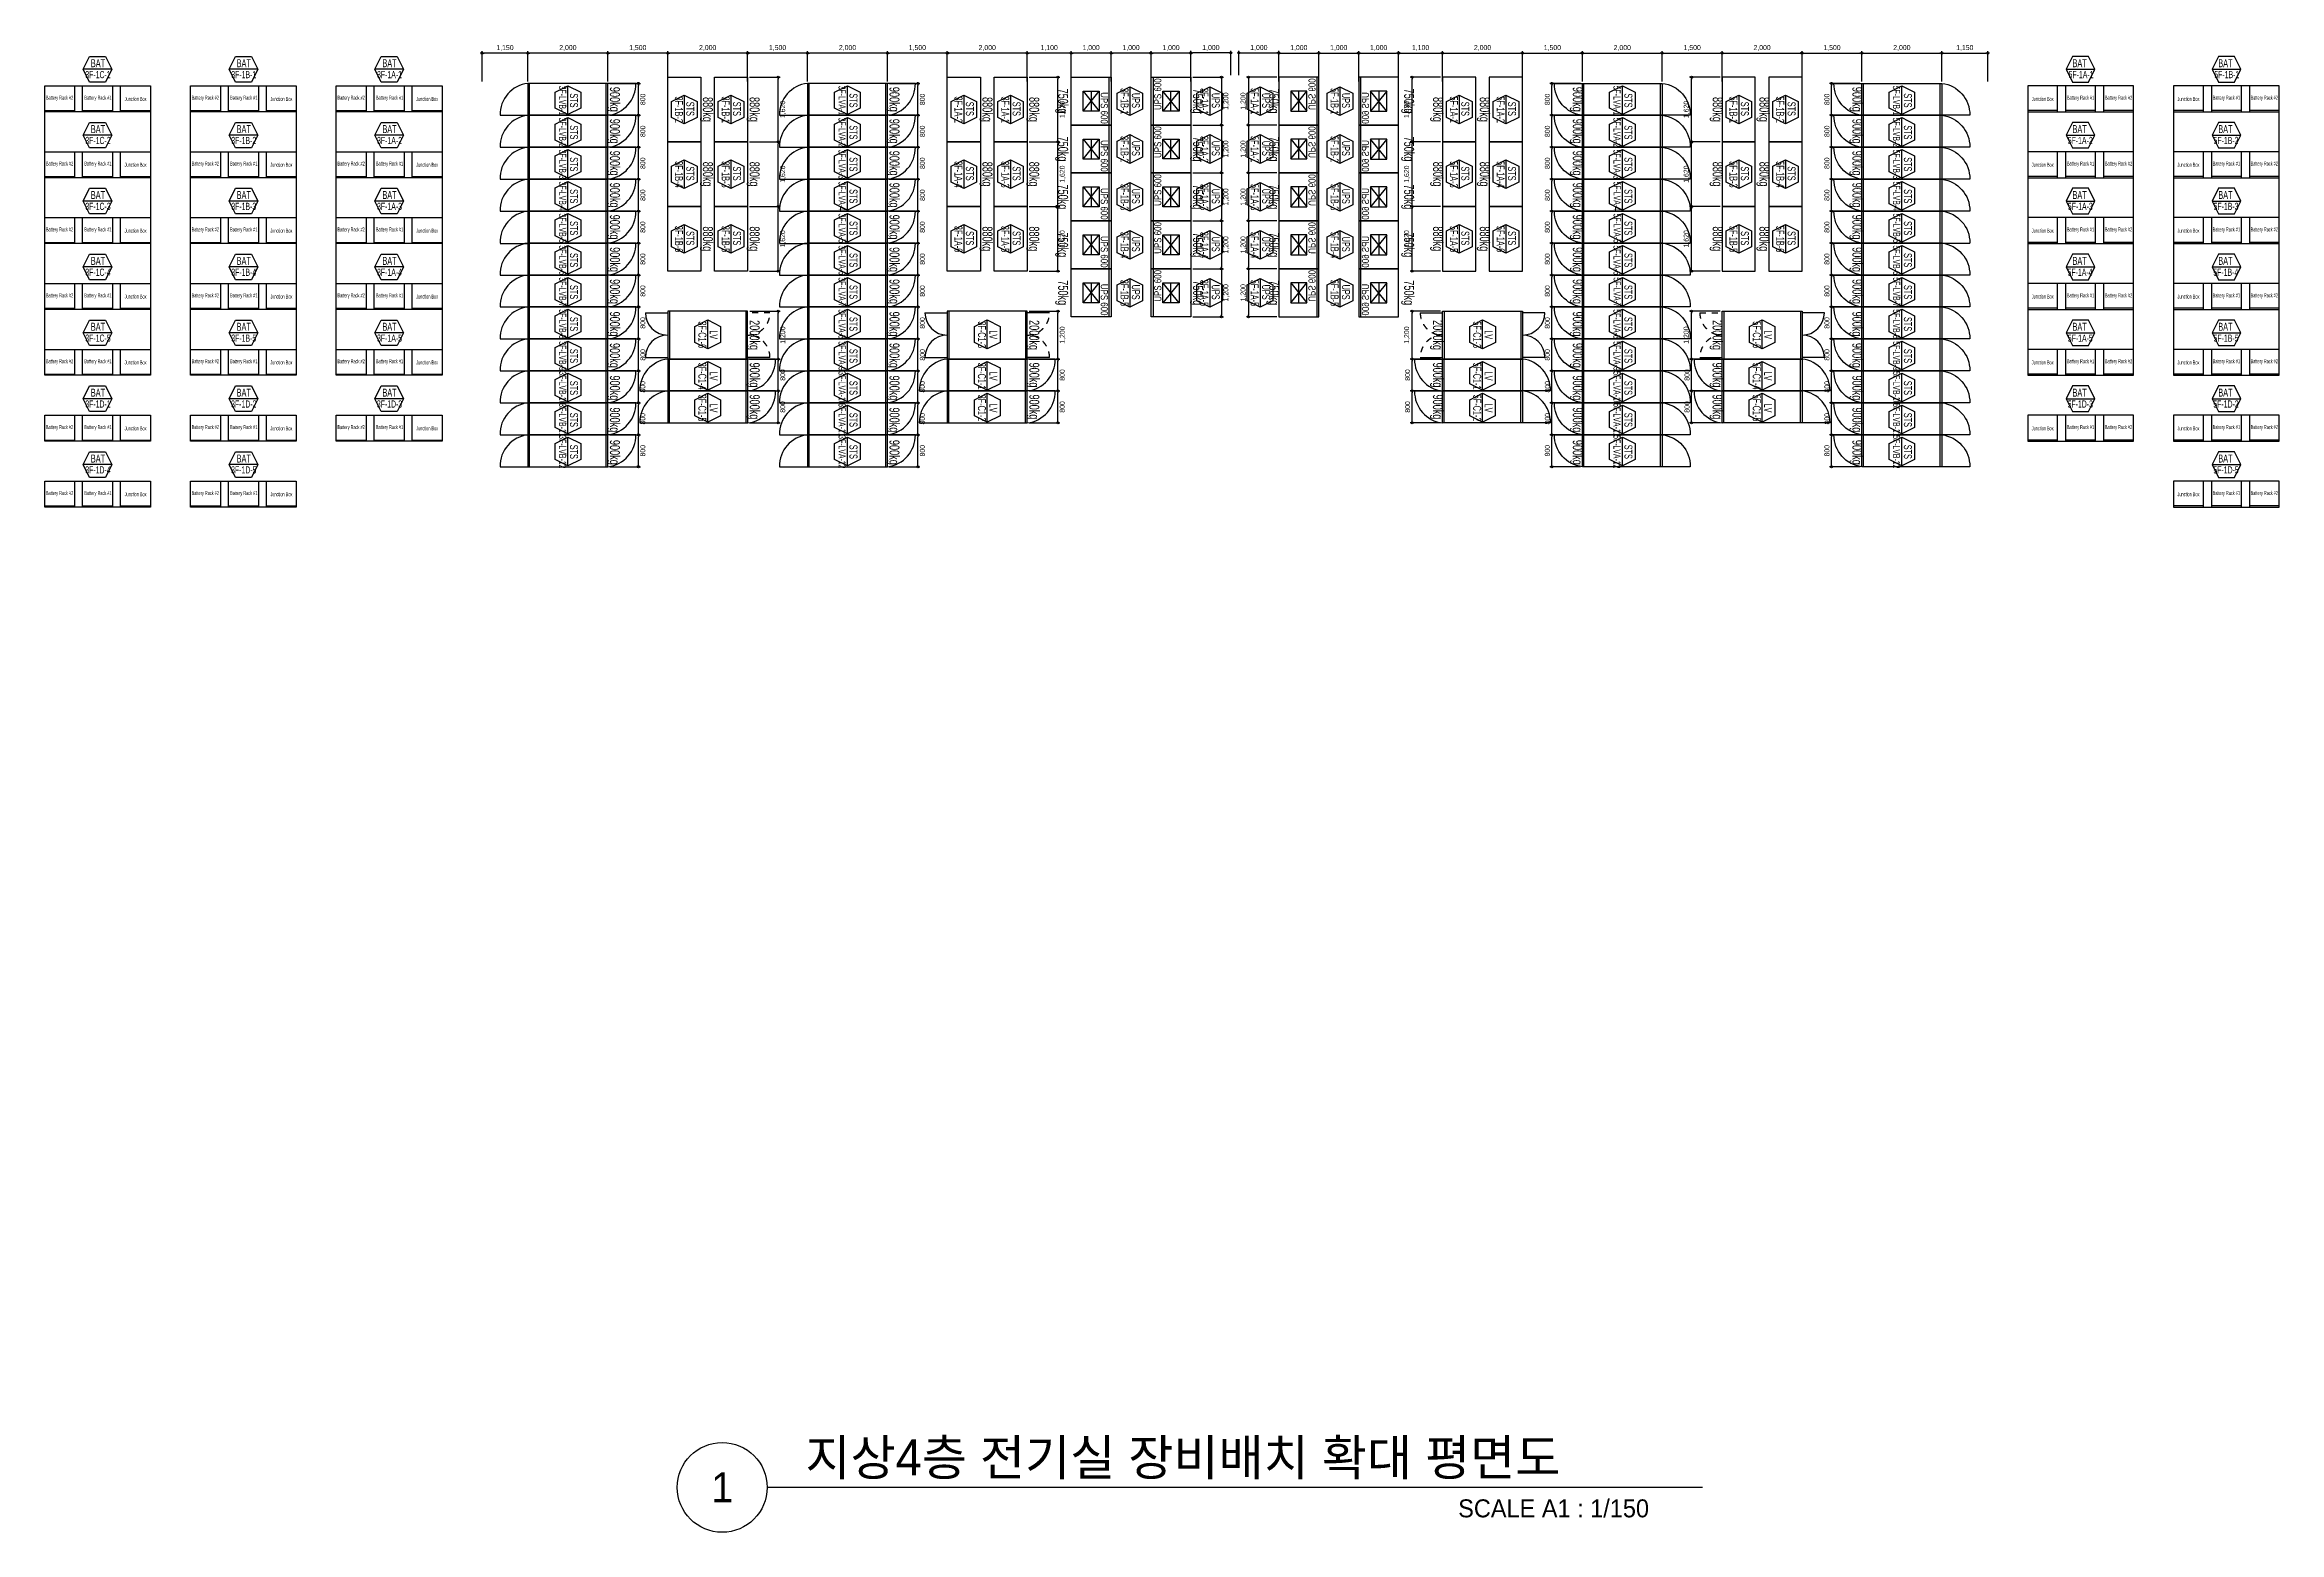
# Model space of a CAD drawing. Header units: millimetres. Extents: x 89978 to 501025, y -351975 to 837171.
# Drawn here: x 279650 to 335600, y 360825 to 398080 of the extents above; entities that cross this region are included whole.
import ezdxf
from ezdxf.enums import TextEntityAlignment as Align

# ---------------------------------------------------------------- set-up
doc = ezdxf.new("R2010")
doc.units = ezdxf.units.MM
doc.header["$LTSCALE"] = 150
doc.linetypes.add('D1', pattern=[3, 1, -1, 1])
doc.layers.get('Defpoints').update_dxf_attribs({"color": 150})
for name, color, linetype in [('------00 Switch Gear', 3, 'Continuous'), ('------00 Switch Gear_Number', 1, 'Continuous'), ('-----36 Dimension', 1, 'Continuous'), ('-----41 Drawing Title', 2, 'Continuous'), ('20251030_전기하중검토', 241, 'Continuous')]:
    doc.layers.add(name, color=color, linetype=linetype)
doc.layers.add('NOPLOT', color=191, linetype='Continuous', plot=False)
doc.styles.add('ELEC', font='')
doc.styles.get('ELEC').set_extended_font_data('Dotum')
doc.dimstyles.new('ELEC', dxfattribs={"dimscale": 100, "dimtxt": 2, "dimasz": 1, "dimexe": 2, "dimexo": 1, "dimgap": 1, "dimtad": 1, "dimdec": 0, "dimrnd": 0.25, "dimzin": 9, "dimdsep": 32, "dimlunit": 6, "dimtxsty": 'ELEC', "dimblk": 'Z_DOT', "dimcen": 3, "dimclrd": 7, "dimclre": 7, "dimclrt": 3, "dimadec": 0, "dimazin": 0, "dimtfac": 1, "dimtdec": 0, "dimtix": 1, "dimtmove": 2, "dimatfit": 1, "dimfxl": 1, "dimarcsym": 0})

msp = doc.modelspace()

# ---------------------------------------------------------------- texts
at = {"layer": '------00 Switch Gear', "style": 'ELEC', "width": 0.6}
for s, p in [('Battery Rack #2', (280022.4, 396753)), ('Battery Rack #1', (280983.9, 396753)), ('Junction Box', (281925.4, 396722.4)), ('Battery Rack #2', (283672.4, 396753)), ('Battery Rack #1', (284633.9, 396753)), ('Junction Box', (285575.4, 396722.4)), ('Battery Rack #2', (287322.4, 396753)), ('Battery Rack #1', (288283.9, 396753)), ('Junction Box', (289225.4, 396722.4)), ('Junction Box', (329675, 396722.4, 0)), ('Battery Rack #1', (330625, 396753, 0)), ('Battery Rack #2', (331575, 396753, 0)), ('Junction Box', (333325, 396722.4, 0)), ('Battery Rack #1', (334275, 396753, 0)), ('Battery Rack #2', (335225, 396753, 0)), ('Battery Rack #2', (280022.4, 395103)), ('Battery Rack #1', (280983.9, 395103)), ('Junction Box', (281925.4, 395072.4)), ('Battery Rack #2', (283672.4, 395103)), ('Battery Rack #1', (284633.9, 395103)), ('Junction Box', (285575.4, 395072.4)), ('Battery Rack #2', (287322.4, 395103)), ('Battery Rack #1', (288283.9, 395103)), ('Junction Box', (289225.4, 395072.4)), ('Junction Box', (329675, 395072.4, 0)), ('Battery Rack #1', (330625, 395103, 0)), ('Battery Rack #2', (331575, 395103, 0)), ('Junction Box', (333325, 395072.4, 0)), ('Battery Rack #1', (334275, 395103, 0)), ('Battery Rack #2', (335225, 395103, 0)), ('Battery Rack #2', (280022.4, 393453)), ('Battery Rack #1', (280983.9, 393453)), ('Junction Box', (281925.4, 393422.4)), ('Battery Rack #2', (283672.4, 393453)), ('Battery Rack #1', (284633.9, 393453)), ('Junction Box', (285575.4, 393422.4)), ('Battery Rack #2', (287322.4, 393453)), ('Battery Rack #1', (288283.9, 393453)), ('Junction Box', (289225.4, 393422.4)), ('Junction Box', (329675, 393422.4)), ('Battery Rack #1', (330625, 393453)), ('Battery Rack #2', (331575, 393453)), ('Junction Box', (333325, 393422.4)), ('Battery Rack #1', (334275, 393453)), ('Battery Rack #2', (335225, 393453)), ('Battery Rack #2', (280022.4, 391803)), ('Battery Rack #1', (280983.9, 391803)), ('Junction Box', (281925.4, 391772.4)), ('Battery Rack #2', (283672.4, 391803)), ('Battery Rack #1', (284633.9, 391803)), ('Junction Box', (285575.4, 391772.4)), ('Battery Rack #2', (287322.4, 391803)), ('Battery Rack #1', (288283.9, 391803)), ('Junction Box', (289225.4, 391772.4)), ('Junction Box', (329675, 391772.4)), ('Battery Rack #1', (330625, 391803)), ('Battery Rack #2', (331575, 391803)), ('Junction Box', (333325, 391772.4)), ('Battery Rack #1', (334275, 391803)), ('Battery Rack #2', (335225, 391803)), ('Battery Rack #2', (280022.4, 390153)), ('Battery Rack #1', (280983.9, 390153)), ('Junction Box', (281925.4, 390122.4)), ('Battery Rack #2', (283672.4, 390153)), ('Battery Rack #1', (284633.9, 390153)), ('Junction Box', (285575.4, 390122.4)), ('Battery Rack #2', (287322.4, 390153)), ('Battery Rack #1', (288283.9, 390153)), ('Junction Box', (289225.4, 390122.4)), ('Junction Box', (329675, 390122.4)), ('Battery Rack #1', (330625, 390153)), ('Battery Rack #2', (331575, 390153)), ('Junction Box', (333325, 390122.4)), ('Battery Rack #1', (334275, 390153)), ('Battery Rack #2', (335225, 390153)), ('Battery Rack #2', (280022.4, 388503)), ('Battery Rack #1', (280983.9, 388503)), ('Junction Box', (281925.4, 388472.4)), ('Battery Rack #2', (283672.4, 388503)), ('Battery Rack #1', (284633.9, 388503)), ('Junction Box', (285575.4, 388472.4)), ('Battery Rack #2', (287322.4, 388503)), ('Battery Rack #1', (288283.9, 388503)), ('Junction Box', (289225.4, 388472.4)), ('Junction Box', (329675, 388472.4)), ('Battery Rack #1', (330625, 388503)), ('Battery Rack #2', (331575, 388503)), ('Junction Box', (333325, 388472.4)), ('Battery Rack #1', (334275, 388503)), ('Battery Rack #2', (335225, 388503)), ('Battery Rack #2', (280022.4, 386853)), ('Battery Rack #1', (280983.9, 386853)), ('Junction Box', (281925.4, 386822.4)), ('Battery Rack #2', (283672.4, 386853)), ('Battery Rack #1', (284633.9, 386853)), ('Junction Box', (285575.4, 386822.4)), ('Junction Box', (333325, 386822.4)), ('Battery Rack #1', (334275, 386853)), ('Battery Rack #2', (335225, 386853))]:
    msp.add_text(s, height=100, dxfattribs=at).set_placement(p, align=Align.MIDDLE_CENTER)
at = {"layer": '------00 Switch Gear_Number', "color": 0, "style": 'ELEC'}
for s, height, width, p in [('3F-1C-1', 180, 0.6, (280984.2, 397331.6)), ('BAT', 200, 0.7, (280984.2, 397616.2)), ('3F-1B-1', 180, 0.6, (284634.2, 397331.6)), ('BAT', 200, 0.7, (284634.2, 397616.2)), ('3F-1A-1', 180, 0.6, (288284.2, 397331.6)), ('BAT', 200, 0.7, (288284.2, 397616.2)), ('5F-1A-1', 180, 0.6, (330636.4, 397331.6)), ('BAT', 200, 0.7, (330600.9, 397616.2)), ('5F-1B-1', 180, 0.6, (334286.4, 397331.6)), ('BAT', 200, 0.7, (334250.9, 397616.2)), ('3F-1C-2', 180, 0.6, (280984.2, 395681.6)), ('BAT', 200, 0.7, (280984.2, 395966.2)), ('3F-1B-2', 180, 0.6, (284634.2, 395681.6)), ('BAT', 200, 0.7, (284634.2, 395966.2)), ('3F-1A-2', 180, 0.6, (288284.2, 395681.6)), ('BAT', 200, 0.7, (288284.2, 395966.2)), ('5F-1A-2', 180, 0.6, (330615.6, 395681.6)), ('BAT', 200, 0.7, (330600.9, 395966.2)), ('5F-1B-2', 180, 0.6, (334265.6, 395681.6)), ('BAT', 200, 0.7, (334250.9, 395966.2)), ('3F-1C-3', 180, 0.6, (280984.2, 394031.6)), ('BAT', 200, 0.7, (280984.2, 394316.2)), ('3F-1B-3', 180, 0.6, (284634.2, 394031.6)), ('BAT', 200, 0.7, (284634.2, 394316.2)), ('3F-1A-3', 180, 0.6, (288284.2, 394031.6)), ('BAT', 200, 0.7, (288284.2, 394316.2)), ('5F-1A-3', 180, 0.6, (330616.9, 394031.6)), ('BAT', 200, 0.7, (330600.9, 394316.2)), ('5F-1B-3', 180, 0.6, (334266.9, 394031.6)), ('BAT', 200, 0.7, (334250.9, 394316.2)), ('3F-1C-4', 180, 0.6, (280984.2, 392381.6)), ('BAT', 200, 0.7, (280984.2, 392666.2)), ('3F-1B-4', 180, 0.6, (284634.2, 392381.6)), ('BAT', 200, 0.7, (284634.2, 392666.2)), ('3F-1A-4', 180, 0.6, (288284.2, 392381.6)), ('BAT', 200, 0.7, (288284.2, 392666.2)), ('5F-1A-4', 180, 0.6, (330611.1, 392381.6)), ('BAT', 200, 0.7, (330600.9, 392666.2)), ('5F-1B-4', 180, 0.6, (334261.1, 392381.6)), ('BAT', 200, 0.7, (334250.9, 392666.2)), ('BAT', 200, 0.7, (280984.2, 391016.2)), ('BAT', 200, 0.7, (284634.2, 391016.2)), ('BAT', 200, 0.7, (288284.2, 391016.2)), ('BAT', 200, 0.7, (330600.9, 391016.2)), ('BAT', 200, 0.7, (334250.9, 391016.2)), ('3F-1C-5', 180, 0.6, (280984.2, 390731.6)), ('3F-1B-5', 180, 0.6, (284634.2, 390731.6)), ('3F-1A-5', 180, 0.6, (288284.2, 390731.6)), ('5F-1A-5', 180, 0.6, (330616.7, 390731.6)), ('5F-1B-5', 180, 0.6, (334266.7, 390731.6)), ('BAT', 200, 0.7, (280984.2, 389366.2)), ('BAT', 200, 0.7, (284634.2, 389366.2)), ('BAT', 200, 0.7, (288284.2, 389366.2)), ('BAT', 200, 0.7, (330600.9, 389366.2)), ('BAT', 200, 0.7, (334250.9, 389366.2)), ('3F-1D-1', 180, 0.6, (280984.2, 389081.6)), ('3F-1D-2', 180, 0.6, (284634.2, 389081.6)), ('3F-1D-3', 180, 0.6, (288284.2, 389081.6)), ('5F-1D-3', 180, 0.6, (330616.9, 389081.6)), ('5F-1D-2', 180, 0.6, (334265.6, 389081.6)), ('BAT', 200, 0.7, (280984.2, 387716.2)), ('BAT', 200, 0.7, (284634.2, 387716.2)), ('BAT', 200, 0.7, (334250.9, 387716.2)), ('3F-1D-4', 180, 0.6, (280984.2, 387431.6)), ('3F-1D-5', 180, 0.6, (284634.2, 387431.6)), ('5F-1D-5', 180, 0.6, (334266.7, 387431.6))]:
    msp.add_text(s, height=height, dxfattribs=dict(at, width=width)).set_placement(p, align=Align.MIDDLE_CENTER)
for s, height, width, p in [('3F-LVB-1', 180, 0.6, (292617.6, 396684.3, 0)), ('STS', 200, 0.7, (292902.2, 396684.3, 0)), ('3F-1B-2', 200, 0.7, (295529.6, 396452.6, 0)), ('3F-1B-1', 200, 0.7, (296699.6, 396452.6, 0)), ('3F-LVA-1', 180, 0.6, (299615.6, 396684.3, 0)), ('STS', 200, 0.7, (299900.2, 396684.3, 0)), ('3F-1A-2', 200, 0.7, (302529.6, 396452.6, 0)), ('3F-1A-1', 200, 0.7, (303699.6, 396452.6, 0)), ('3F-1B-1', 200, 0.7, (306686.6, 396662.6, 0)), ('UPS', 200, 0.7, (306971.2, 396684, 0)), ('3F-1A-1', 200, 0.7, (308686.6, 396662.6, 0)), ('UPS', 200, 0.7, (308971.2, 396684, 0)), ('5F-1A-1', 200, 0.7, (309946.6, 396662.6, 0)), ('UPS', 200, 0.7, (310231.2, 396684, 0)), ('5F-1B-1', 200, 0.7, (311946.6, 396662.6, 0)), ('UPS', 200, 0.7, (312231.2, 396684, 0)), ('5F-1A-1', 200, 0.7, (314933.6, 396452.6, 0)), ('5F-1A-2', 200, 0.7, (316103.6, 396452.6, 0)), ('5F-LVA-1', 180, 0.6, (319017.6, 396684.3, 0)), ('STS', 200, 0.7, (319302.2, 396684.3, 0)), ('5F-1B-1', 200, 0.7, (321933.6, 396452.6, 0)), ('5F-1B-2', 200, 0.7, (323103.6, 396452.6, 0)), ('5F-LVB-1', 180, 0.6, (326015.6, 396684.3, 0)), ('STS', 200, 0.7, (326300.2, 396684.3, 0)), ('3F-LVB-2', 180, 0.6, (292617.6, 395884.3, 0)), ('STS', 200, 0.7, (295814.2, 396474, 0)), ('STS', 200, 0.7, (296984.2, 396474, 0)), ('3F-LVA-2', 180, 0.6, (299615.6, 395884.3, 0)), ('STS', 200, 0.7, (302814.2, 396474, 0)), ('STS', 200, 0.7, (303984.2, 396474, 0)), ('STS', 200, 0.7, (315218.2, 396474, 0)), ('STS', 200, 0.7, (316388.2, 396474, 0)), ('5F-LVA-2', 180, 0.6, (319017.6, 395884.3, 0)), ('STS', 200, 0.7, (322218.2, 396474, 0)), ('STS', 200, 0.7, (323388.2, 396474, 0)), ('5F-LVB-2', 180, 0.6, (326015.6, 395884.3, 0)), ('STS', 200, 0.7, (292902.2, 395884.3, 0)), ('STS', 200, 0.7, (299900.2, 395884.3, 0)), ('3F-1B-2', 200, 0.7, (306686.6, 395462.6, 0)), ('UPS', 200, 0.7, (306971.2, 395484, 0)), ('3F-1A-2', 200, 0.7, (308686.6, 395462.6, 0)), ('UPS', 200, 0.7, (308971.2, 395484, 0)), ('5F-1A-2', 200, 0.7, (309946.6, 395462.6, 0)), ('UPS', 200, 0.7, (310231.2, 395484, 0)), ('5F-1B-2', 200, 0.7, (311946.6, 395462.6, 0)), ('UPS', 200, 0.7, (312231.2, 395484, 0)), ('STS', 200, 0.7, (319302.2, 395884.3, 0)), ('STS', 200, 0.7, (326300.2, 395884.3, 0)), ('3F-LVB-3', 180, 0.6, (292617.6, 395084.3, 0)), ('STS', 200, 0.7, (292902.2, 395084.3, 0)), ('3F-1B-4', 200, 0.7, (295529.6, 394832.6, 0)), ('STS', 200, 0.7, (295814.2, 394854, 0)), ('3F-1B-3', 200, 0.7, (296699.6, 394832.6, 0)), ('STS', 200, 0.7, (296984.2, 394854, 0)), ('3F-LVA-3', 180, 0.6, (299615.6, 395084.3, 0)), ('STS', 200, 0.7, (299900.2, 395084.3, 0)), ('3F-1A-4', 200, 0.7, (302529.6, 394832.6, 0)), ('STS', 200, 0.7, (302814.2, 394854, 0)), ('3F-1A-3', 200, 0.7, (303699.6, 394832.6, 0)), ('STS', 200, 0.7, (303984.2, 394854, 0)), ('5F-1A-3', 200, 0.7, (314933.6, 394832.6, 0)), ('STS', 200, 0.7, (315218.2, 394854, 0)), ('5F-1A-4', 200, 0.7, (316103.6, 394832.6, 0)), ('STS', 200, 0.7, (316388.2, 394854, 0)), ('5F-LVA-3', 180, 0.6, (319017.6, 395084.3, 0)), ('STS', 200, 0.7, (319302.2, 395084.3, 0)), ('5F-1B-3', 200, 0.7, (321933.6, 394832.6, 0)), ('STS', 200, 0.7, (322218.2, 394854, 0)), ('5F-1B-4', 200, 0.7, (323103.6, 394832.6, 0)), ('STS', 200, 0.7, (323388.2, 394854, 0)), ('5F-LVB-3', 180, 0.6, (326015.6, 395084.3, 0)), ('STS', 200, 0.7, (326300.2, 395084.3, 0)), ('3F-LVB-4', 180, 0.6, (292617.6, 394284.3, 0)), ('STS', 200, 0.7, (292902.2, 394284.3, 0)), ('3F-LVA-4', 180, 0.6, (299615.6, 394284.3, 0)), ('STS', 200, 0.7, (299900.2, 394284.3, 0)), ('3F-1B-3', 200, 0.7, (306686.6, 394262.6, 0)), ('UPS', 200, 0.7, (306971.2, 394284, 0)), ('3F-1A-3', 200, 0.7, (308686.6, 394262.6, 0)), ('UPS', 200, 0.7, (308971.2, 394284, 0)), ('5F-1A-3', 200, 0.7, (309946.6, 394262.6, 0)), ('UPS', 200, 0.7, (310231.2, 394284, 0)), ('5F-1B-3', 200, 0.7, (311946.6, 394262.6, 0)), ('UPS', 200, 0.7, (312231.2, 394284, 0)), ('5F-LVA-4', 180, 0.6, (319020.5, 394284.3, 0)), ('STS', 200, 0.7, (319302.2, 394284.3, 0)), ('5F-LVB-4', 180, 0.6, (326018.5, 394284.3, 0)), ('STS', 200, 0.7, (326300.2, 394284.3, 0)), ('3F-LVB-5', 180, 0.6, (292617.6, 393484.3, 0)), ('STS', 200, 0.7, (292902.2, 393484.3, 0)), ('3F-1B-6', 200, 0.7, (295529.6, 393212.6, 0)), ('STS', 200, 0.7, (295814.2, 393234, 0)), ('3F-1B-5', 200, 0.7, (296699.6, 393212.6, 0)), ('STS', 200, 0.7, (296984.2, 393234, 0)), ('3F-LVA-5', 180, 0.6, (299615.6, 393484.3, 0)), ('STS', 200, 0.7, (299900.2, 393484.3, 0)), ('3F-1A-6', 200, 0.7, (302529.6, 393212.6, 0)), ('STS', 200, 0.7, (302814.2, 393234, 0)), ('3F-1A-5', 200, 0.7, (303699.6, 393212.6, 0)), ('STS', 200, 0.7, (303984.2, 393234, 0)), ('3F-1B-4', 200, 0.7, (306686.6, 393062.6, 0)), ('3F-1A-4', 200, 0.7, (308686.6, 393062.6, 0)), ('5F-1A-4', 200, 0.7, (309946.6, 393062.6, 0)), ('5F-1B-4', 200, 0.7, (311946.6, 393062.6, 0)), ('5F-1A-5', 200, 0.7, (314933.6, 393212.6, 0)), ('STS', 200, 0.7, (315218.2, 393234, 0)), ('5F-1A-6', 200, 0.7, (316103.6, 393212.6, 0)), ('STS', 200, 0.7, (316388.2, 393234, 0)), ('5F-LVA-5', 180, 0.6, (319020.5, 393484.3, 0)), ('STS', 200, 0.7, (319302.2, 393484.3, 0)), ('5F-1B-5', 200, 0.7, (321933.6, 393212.6, 0)), ('STS', 200, 0.7, (322218.2, 393234, 0)), ('5F-1B-6', 200, 0.7, (323103.6, 393212.6, 0)), ('STS', 200, 0.7, (323388.2, 393234, 0)), ('5F-LVB-5', 180, 0.6, (326018.5, 393484.3, 0)), ('STS', 200, 0.7, (326300.2, 393484.3, 0)), ('3F-LVB-6', 180, 0.6, (292617.6, 392684.3, 0)), ('STS', 200, 0.7, (292902.2, 392684.3, 0)), ('3F-LVA-6', 180, 0.6, (299615.6, 392684.3, 0)), ('STS', 200, 0.7, (299900.2, 392684.3, 0)), ('UPS', 200, 0.7, (306971.2, 393084, 0)), ('UPS', 200, 0.7, (308971.2, 393084, 0)), ('UPS', 200, 0.7, (310231.2, 393084, 0)), ('UPS', 200, 0.7, (312231.2, 393084, 0)), ('5F-LVA-6', 180, 0.6, (319017.6, 392684.3, 0)), ('STS', 200, 0.7, (319302.2, 392684.3, 0)), ('5F-LVB-6', 180, 0.6, (326015.6, 392684.3, 0)), ('STS', 200, 0.7, (326300.2, 392684.3, 0)), ('3F-LVB-7', 180, 0.6, (292617.6, 391884.3, 0)), ('STS', 200, 0.7, (292902.2, 391884.3, 0)), ('3F-LVA-7', 180, 0.6, (299615.6, 391884.3, 0)), ('STS', 200, 0.7, (299900.2, 391884.3, 0)), ('3F-1B-5', 200, 0.7, (306686.6, 391862.6, 0)), ('UPS', 200, 0.7, (306971.2, 391884, 0)), ('3F-1A-5', 200, 0.7, (308686.6, 391862.6, 0)), ('UPS', 200, 0.7, (308971.2, 391884, 0)), ('5F-1A-5', 200, 0.7, (309946.6, 391862.6, 0)), ('UPS', 200, 0.7, (310231.2, 391884, 0)), ('5F-1B-5', 200, 0.7, (311946.6, 391862.6, 0)), ('UPS', 200, 0.7, (312231.2, 391884, 0)), ('5F-LVA-7', 180, 0.6, (319020.5, 391884.3, 0)), ('STS', 200, 0.7, (319302.2, 391884.3, 0)), ('5F-LVB-7', 180, 0.6, (326018.5, 391884.3, 0)), ('STS', 200, 0.7, (326300.2, 391884.3, 0)), ('3F-LVB-8', 180, 0.6, (292617.6, 391084.3, 0)), ('STS', 200, 0.7, (292902.2, 391084.3, 0)), ('3F-C1-6', 200, 0.7, (296117.6, 390816.5, 0)), ('3F-LVA-8', 180, 0.6, (299615.6, 391084.3, 0)), ('STS', 200, 0.7, (299900.2, 391084.3, 0)), ('3F-C1-3', 200, 0.7, (303117.6, 390816.5, 0)), ('5F-C1-3', 200, 0.7, (315517.6, 390816.5, 0)), ('5F-LVA-8', 180, 0.6, (319017.6, 391084.3, 0)), ('STS', 200, 0.7, (319302.2, 391084.3, 0)), ('5F-C1-6', 200, 0.7, (322517.6, 390816.5, 0)), ('5F-LVB-8', 180, 0.6, (326015.6, 391084.3, 0)), ('STS', 200, 0.7, (326300.2, 391084.3, 0)), ('3F-LVB-9', 180, 0.6, (292617.7, 390284.3, 0)), ('LV', 200, 0.7, (296402.2, 390816.5, 0)), ('3F-LVA-9', 180, 0.6, (299615.7, 390284.3, 0)), ('LV', 200, 0.7, (303402.2, 390816.5, 0)), ('LV', 200, 0.7, (315802.2, 390816.5, 0)), ('5F-LVA-9', 180, 0.6, (319017.7, 390284.3, 0)), ('LV', 200, 0.7, (322802.2, 390816.5, 0)), ('5F-LVB-9', 180, 0.6, (326015.7, 390284.3, 0)), ('STS', 200, 0.7, (292902.3, 390284.3, 0)), ('3F-C1-4', 200, 0.7, (296116.6, 389780.2, 0)), ('STS', 200, 0.7, (299900.3, 390284.3, 0)), ('3F-C1-1', 200, 0.7, (303116.6, 389780.2, 0)), ('5F-C1-1', 200, 0.7, (315516.6, 389780.2, 0)), ('STS', 200, 0.7, (319302.3, 390284.3, 0)), ('5F-C1-4', 200, 0.7, (322516.6, 389780.2, 0)), ('STS', 200, 0.7, (326300.3, 390284.3, 0)), ('3F-LVB-10', 180, 0.6, (292617.7, 389484.3, 0)), ('STS', 200, 0.7, (292902.3, 389484.3, 0)), ('LV', 200, 0.7, (296401.2, 389780.2, 0)), ('3F-LVA-10', 180, 0.6, (299615.7, 389484.3, 0)), ('STS', 200, 0.7, (299900.3, 389484.3, 0)), ('LV', 200, 0.7, (303401.2, 389780.2, 0)), ('LV', 200, 0.7, (315801.2, 389780.2, 0)), ('5F-LVA-10', 180, 0.6, (319017.7, 389484.3, 0)), ('STS', 200, 0.7, (319302.3, 389484.3, 0)), ('LV', 200, 0.7, (322801.2, 389780.2, 0)), ('5F-LVB-10', 180, 0.6, (326015.7, 389484.3, 0)), ('STS', 200, 0.7, (326300.3, 389484.3, 0)), ('3F-LVB-11', 180, 0.6, (292617.7, 388684.3, 0)), ('STS', 200, 0.7, (292902.3, 388684.3, 0)), ('3F-C1-5', 200, 0.7, (296116.6, 388980.2, 0)), ('LV', 200, 0.7, (296401.2, 388980.2, 0)), ('3F-LVA-11', 180, 0.6, (299615.7, 388684.3, 0)), ('STS', 200, 0.7, (299900.3, 388684.3, 0)), ('3F-C1-2', 200, 0.7, (303116.6, 388980.2, 0)), ('LV', 200, 0.7, (303401.2, 388980.2, 0)), ('5F-C1-2', 200, 0.7, (315516.6, 388980.2, 0)), ('LV', 200, 0.7, (315801.2, 388980.2, 0)), ('5F-LVA-11', 180, 0.6, (319017.7, 388684.3, 0)), ('STS', 200, 0.7, (319302.3, 388684.3, 0)), ('5F-C1-5', 200, 0.7, (322516.6, 388980.2, 0)), ('LV', 200, 0.7, (322801.2, 388980.2, 0)), ('5F-LVB-11', 180, 0.6, (326015.7, 388684.3, 0)), ('STS', 200, 0.7, (326300.3, 388684.3, 0)), ('3F-LVB-12', 180, 0.6, (292617.7, 387884.3, 0)), ('STS', 200, 0.7, (292902.3, 387884.3, 0)), ('3F-LVA-12', 180, 0.6, (299615.7, 387884.3, 0)), ('STS', 200, 0.7, (299900.3, 387884.3, 0)), ('5F-LVA-12', 180, 0.6, (319017.7, 387884.3, 0)), ('STS', 200, 0.7, (319302.3, 387884.3, 0)), ('5F-LVB-12', 180, 0.6, (326015.7, 387884.3, 0)), ('STS', 200, 0.7, (326300.3, 387884.3, 0))]:
    msp.add_text(s, height=height, rotation=270, dxfattribs=dict(at, width=width)).set_placement(p, align=Align.MIDDLE_CENTER)
at = {"layer": '-----41 Drawing Title', "color": 2, "style": 'ELEC'}
msp.add_text('지상4층 전기실 장비배치 확대 평면도', height=900, dxfattribs=at).set_placement((298697.3, 362250))
at = {"layer": '-----41 Drawing Title', "color": 7, "style": 'ELEC'}
msp.add_text('1', height=750, dxfattribs=at).set_placement((296613.8, 361950), align=Align.MIDDLE)
at = {"layer": '-----41 Drawing Title', "style": 'ELEC'}
msp.add_text('SCALE A1 : 1/150', height=450, dxfattribs=at).set_placement((319818.9, 361200), align=Align.RIGHT)
at = {"layer": '20251030_전기하중검토', "style": 'ELEC', "width": 0.7}
for s, p in [('900kg', (293896, 396711.7, 0)), ('880kg', (296224, 396457.9, 0)), ('880kg', (297394, 396457.9, 0)), ('900kg', (300896, 396711.7, 0)), ('880kg', (303224, 396457.9, 0)), ('880kg', (304394, 396457.9, 0)), ('750kg', (305118.4, 396667.9, 0)), ('750kg', (305118.4, 396667.9, 0)), ('750kg', (308496, 396667.9, 0)), ('750kg', (310404, 396667.9, 0)), ('750kg', (313781.6, 396667.9, 0)), ('880kg', (314506, 396457.9, 0)), ('880kg', (315676, 396457.9, 0)), ('900kg', (318004, 396711.7, 0)), ('880kg', (321506, 396457.9, 0)), ('880kg', (322676, 396457.9, 0)), ('900kg', (325004, 396711.7, 0)), ('900kg', (293896, 395911.7, 0)), ('900kg', (300896, 395911.7, 0)), ('900kg', (318004, 395911.7, 0)), ('900kg', (325004, 395911.7, 0)), ('750kg', (305118.4, 395467.9, 0)), ('750kg', (305118.4, 395467.9, 0)), ('750kg', (308496, 395467.9, 0)), ('750kg', (310404, 395467.9, 0)), ('750kg', (313781.6, 395467.9, 0)), ('900kg', (293896, 395111.7, 0)), ('880kg', (296224, 394837.9, 0)), ('880kg', (297394, 394837.9, 0)), ('900kg', (300896, 395111.7, 0)), ('880kg', (303224, 394837.9, 0)), ('880kg', (304394, 394837.9, 0)), ('880kg', (314506, 394837.9, 0)), ('880kg', (315676, 394837.9, 0)), ('900kg', (318004, 395111.7, 0)), ('880kg', (321506, 394837.9, 0)), ('880kg', (322676, 394837.9, 0)), ('900kg', (325004, 395111.7, 0)), ('900kg', (293896, 394311.7, 0)), ('900kg', (300896, 394311.7, 0)), ('750kg', (305118.4, 394267.9, 0)), ('750kg', (305118.4, 394267.9, 0)), ('750kg', (308496, 394267.9, 0)), ('750kg', (310404, 394267.9, 0)), ('750kg', (313781.6, 394267.9, 0)), ('900kg', (318004, 394311.7, 0)), ('900kg', (325004, 394311.7, 0)), ('900kg', (293896, 393511.7, 0)), ('880kg', (296224, 393217.9, 0)), ('880kg', (297394, 393217.9, 0)), ('900kg', (300896, 393511.7, 0)), ('880kg', (303224, 393217.9, 0)), ('880kg', (304394, 393217.9, 0)), ('750kg', (305118.4, 393067.9, 0)), ('750kg', (305118.4, 393067.9, 0)), ('750kg', (308496, 393067.9, 0)), ('750kg', (310404, 393067.9, 0)), ('750kg', (313781.6, 393067.9, 0)), ('880kg', (314506, 393217.9, 0)), ('880kg', (315676, 393217.9, 0)), ('900kg', (318004, 393511.7, 0)), ('880kg', (321506, 393217.9, 0)), ('880kg', (322676, 393217.9, 0)), ('900kg', (325004, 393511.7, 0)), ('900kg', (293896, 392697.8, 0)), ('900kg', (300896, 392697.8, 0)), ('900kg', (318004, 392697.8, 0)), ('900kg', (325004, 392697.8, 0)), ('900kg', (293896, 391897.8, 0)), ('900kg', (300896, 391897.8, 0)), ('750kg', (305118.4, 391867.9, 0)), ('750kg', (305118.4, 391867.9, 0)), ('750kg', (308496, 391867.9, 0)), ('750kg', (310404, 391867.9, 0)), ('750kg', (313781.6, 391867.9, 0)), ('750kg', (313781.6, 391867.9, 0)), ('900kg', (318004, 391897.8, 0)), ('900kg', (325004, 391897.8, 0)), ('900kg', (293896, 391084, 0)), ('2000kg', (297396, 390807.6, 0)), ('900kg', (300896, 391084, 0)), ('2000kg', (304396, 390807.6, 0)), ('2000kg', (314504, 390807.6, 0)), ('900kg', (318004, 391084, 0)), ('2000kg', (321504, 390807.6, 0)), ('900kg', (325004, 391084, 0)), ('900kg', (293896, 390297.8, 0)), ('900kg', (300896, 390297.8, 0)), ('900kg', (318004, 390297.8, 0)), ('900kg', (325004, 390297.8, 0)), ('900kg', (297397, 389807.6, 0)), ('900kg', (304397, 389807.6, 0)), ('900kg', (314503, 389807.6, 0)), ('900kg', (321503, 389807.6, 0)), ('900kg', (293896, 389484, 0)), ('900kg', (300896, 389484, 0)), ('900kg', (318004, 389484, 0)), ('900kg', (325004, 389484, 0)), ('900kg', (293896, 388684, 0)), ('900kg', (297397, 389007.6, 0)), ('900kg', (300896, 388684, 0)), ('900kg', (304397, 389007.6, 0)), ('900kg', (314503, 389007.6, 0)), ('900kg', (318004, 388684, 0)), ('900kg', (321503, 389007.6, 0)), ('900kg', (325004, 388684, 0)), ('900kg', (293896, 387870.2, 0)), ('900kg', (300896, 387870.2, 0)), ('900kg', (318004, 387870.2, 0)), ('900kg', (325004, 387870.2, 0))]:
    msp.add_text(s, height=250, rotation=270, dxfattribs=at).set_placement(p, align=Align.MIDDLE)

# ---------------------------------------------------------------- blocks, each defined once
blk = doc.blocks.new('A$C2e8f9a8b')
at = {"color": 0}
blk.add_line((30, 750), (30, 0), dxfattribs=at)
blk.add_lwpolyline([(650, 0), (0, 0), (0, 750), (650, 750)], close=True, dxfattribs=at)
blk = doc.blocks.new('_DOTBLANK')
at = {"color": 0, "linetype": 'ByBlock'}
blk.add_line((-0.5, 0), (-1, 0), dxfattribs=at)
blk.add_circle((0, 0), 0.5, dxfattribs=at)
blk = doc.blocks.new('*D248')
at = {"layer": '-----36 Dimension', "color": 0, "lineweight": -2, "transparency": 16777216}
for p, q in [((307350, 397158), (307350, 397922)), ((308300, 397872), (307400, 397872)), ((308350, 397162), (308350, 397922))]:
    blk.add_line(p, q, dxfattribs=at)
at = {"layer": 'Defpoints', "color": 0, "transparency": 16777216}
for p in [(307350, 397872), (307350, 397108, 0), (308350, 397112, 0)]:
    blk.add_point(p, dxfattribs=at)
at = {"layer": '-----36 Dimension', "color": 0, "lineweight": -2, "transparency": 16777216, "xscale": 50, "yscale": 50, "zscale": 50, "rotation": 180}
blk.add_blockref('_DOTBLANK', (307350, 397872), dxfattribs=at)
at = {"layer": '-----36 Dimension', "color": 0, "lineweight": -2, "transparency": 16777216, "xscale": 50, "yscale": 50, "zscale": 50}
blk.add_blockref('_DOTBLANK', (308350, 397872), dxfattribs=at)
at = {"layer": '-----36 Dimension', "color": 0, "transparency": 16777216, "insert": (307850, 397997), "char_height": 125, "attachment_point": 5, "style": 'ELEC'}
blk.add_mtext('1,000', dxfattribs=at)
blk = doc.blocks.new('Z_DOT')
for p, q in [((-2, 0), (2, 0)), ((0, -2), (0, 2))]:
    blk.add_line(p, q)
for radius in [2.5, 1.25]:
    blk.add_circle((0, 0), radius)
blk = doc.blocks.new('*D249')
at = {"layer": '-----36 Dimension', "color": 0, "lineweight": -2, "transparency": 16777216}
for p, q in [((308350, 397160), (308350, 397924)), ((309300, 397874), (308400, 397874)), ((309350, 397320), (309350, 397924))]:
    blk.add_line(p, q, dxfattribs=at)
at = {"layer": 'Defpoints', "color": 0, "transparency": 16777216}
for p in [(308350, 397874), (309350, 397270, 0), (308350, 397110)]:
    blk.add_point(p, dxfattribs=at)
at = {"layer": '-----36 Dimension', "color": 0, "lineweight": -2, "transparency": 16777216, "xscale": 50, "yscale": 50, "zscale": 50, "rotation": 180}
blk.add_blockref('_DOTBLANK', (308350, 397874), dxfattribs=at)
at = {"layer": '-----36 Dimension', "color": 0, "lineweight": -2, "transparency": 16777216, "xscale": 50, "yscale": 50, "zscale": 50}
blk.add_blockref('_DOTBLANK', (309350, 397874), dxfattribs=at)
at = {"layer": '-----36 Dimension', "color": 0, "transparency": 16777216, "insert": (308850, 397998), "char_height": 125, "attachment_point": 5, "style": 'ELEC'}
blk.add_mtext('1,000', dxfattribs=at)
blk = doc.blocks.new('*D250')
at = {"layer": '-----36 Dimension', "color": 0, "lineweight": -2, "transparency": 16777216}
for p, q in [((308400, 397268), (309161, 397268)), ((309111, 397218), (309111, 396118)), ((308397, 396068), (309161, 396068))]:
    blk.add_line(p, q, dxfattribs=at)
at = {"layer": 'Defpoints', "color": 0, "transparency": 16777216}
for p in [(308350, 397268, 0), (308347, 396068, 0), (309111, 396068)]:
    blk.add_point(p, dxfattribs=at)
at = {"layer": '-----36 Dimension', "color": 0, "lineweight": -2, "transparency": 16777216, "xscale": 50, "yscale": 50, "zscale": 50}
for p, rotation in [((309111, 397268), 90), ((309111, 396068), 270)]:
    blk.add_blockref('_DOTBLANK', p, dxfattribs=dict(at, rotation=rotation))
at = {"layer": '-----36 Dimension', "color": 0, "transparency": 16777216, "insert": (309235, 396668), "char_height": 125, "attachment_point": 5, "rotation": 90, "style": 'ELEC'}
blk.add_mtext('1,200', dxfattribs=at)
blk = doc.blocks.new('*D251')
at = {"layer": '-----36 Dimension', "color": 0, "lineweight": -2, "transparency": 16777216}
for p, q in [((308400, 396068), (309161, 396068)), ((309111, 396018), (309111, 394918)), ((308397, 394868), (309161, 394868))]:
    blk.add_line(p, q, dxfattribs=at)
at = {"layer": 'Defpoints', "color": 0, "transparency": 16777216}
for p in [(308350, 396068, 0), (308347, 394868, 0), (309111, 394868)]:
    blk.add_point(p, dxfattribs=at)
at = {"layer": '-----36 Dimension', "color": 0, "lineweight": -2, "transparency": 16777216, "xscale": 50, "yscale": 50, "zscale": 50}
for p, rotation in [((309111, 396068), 90), ((309111, 394868), 270)]:
    blk.add_blockref('_DOTBLANK', p, dxfattribs=dict(at, rotation=rotation))
at = {"layer": '-----36 Dimension', "color": 0, "transparency": 16777216, "insert": (309235, 395468), "char_height": 125, "attachment_point": 5, "rotation": 90, "style": 'ELEC'}
blk.add_mtext('1,200', dxfattribs=at)
blk = doc.blocks.new('*D252')
at = {"layer": '-----36 Dimension', "color": 0, "lineweight": -2, "transparency": 16777216}
for p, q in [((308400, 394868), (309161, 394868)), ((309111, 394818), (309111, 393718)), ((308397, 393668), (309161, 393668))]:
    blk.add_line(p, q, dxfattribs=at)
at = {"layer": 'Defpoints', "color": 0, "transparency": 16777216}
for p in [(308350, 394868, 0), (308347, 393668, 0), (309111, 393668)]:
    blk.add_point(p, dxfattribs=at)
at = {"layer": '-----36 Dimension', "color": 0, "lineweight": -2, "transparency": 16777216, "xscale": 50, "yscale": 50, "zscale": 50}
for p, rotation in [((309111, 394868), 90), ((309111, 393668), 270)]:
    blk.add_blockref('_DOTBLANK', p, dxfattribs=dict(at, rotation=rotation))
at = {"layer": '-----36 Dimension', "color": 0, "transparency": 16777216, "insert": (309235, 394268), "char_height": 125, "attachment_point": 5, "rotation": 90, "style": 'ELEC'}
blk.add_mtext('1,200', dxfattribs=at)
blk = doc.blocks.new('*D253')
at = {"layer": '-----36 Dimension', "color": 0, "lineweight": -2, "transparency": 16777216}
for p, q in [((308400, 393668), (309161, 393668)), ((309111, 393618), (309111, 392518)), ((308397, 392468), (309161, 392468))]:
    blk.add_line(p, q, dxfattribs=at)
at = {"layer": 'Defpoints', "color": 0, "transparency": 16777216}
for p in [(308350, 393668, 0), (308347, 392468, 0), (309111, 392468)]:
    blk.add_point(p, dxfattribs=at)
at = {"layer": '-----36 Dimension', "color": 0, "lineweight": -2, "transparency": 16777216, "xscale": 50, "yscale": 50, "zscale": 50}
for p, rotation in [((309111, 393668), 90), ((309111, 392468), 270)]:
    blk.add_blockref('_DOTBLANK', p, dxfattribs=dict(at, rotation=rotation))
at = {"layer": '-----36 Dimension', "color": 0, "transparency": 16777216, "insert": (309235, 393068), "char_height": 125, "attachment_point": 5, "rotation": 90, "style": 'ELEC'}
blk.add_mtext('1,200', dxfattribs=at)
blk = doc.blocks.new('*D254')
at = {"layer": '-----36 Dimension', "color": 0, "lineweight": -2, "transparency": 16777216}
for p, q in [((308400, 392468), (309161, 392468)), ((309111, 392418), (309111, 391318)), ((308397, 391268), (309161, 391268))]:
    blk.add_line(p, q, dxfattribs=at)
at = {"layer": 'Defpoints', "color": 0, "transparency": 16777216}
for p in [(308350, 392468, 0), (308347, 391268, 0), (309111, 391268)]:
    blk.add_point(p, dxfattribs=at)
at = {"layer": '-----36 Dimension', "color": 0, "lineweight": -2, "transparency": 16777216, "xscale": 50, "yscale": 50, "zscale": 50}
for p, rotation in [((309111, 392468), 90), ((309111, 391268), 270)]:
    blk.add_blockref('_DOTBLANK', p, dxfattribs=dict(at, rotation=rotation))
at = {"layer": '-----36 Dimension', "color": 0, "transparency": 16777216, "insert": (309235, 391868), "char_height": 125, "attachment_point": 5, "rotation": 90, "style": 'ELEC'}
blk.add_mtext('1,200', dxfattribs=at)
blk = doc.blocks.new('UPS 600kV')
at = {"layer": '------00 Switch Gear'}
blk.add_line((800, 850), (-402, 850), dxfattribs=at)
blk.add_lwpolyline([(798, -100), (-402, -100), (-402, 900), (798, 900)], close=True, dxfattribs=at)
at = {"layer": 'NOPLOT'}
for p, q in [((-52, 199), (448, 601)), ((448, 199), (-52, 601)), ((-52, 400), (448, 400))]:
    blk.add_line(p, q, dxfattribs=at)
blk.add_lwpolyline([(448, 601), (448, 199), (-52, 199), (-52, 601)], close=True, dxfattribs=at)
at = {"layer": 'NOPLOT', "style": 'ELEC', "width": 0.85}
blk.add_text('UPS 600', height=178.2, dxfattribs=at).set_placement((-26, 731), align=Align.MIDDLE_LEFT)
blk = doc.blocks.new('*D255')
at = {"layer": '-----36 Dimension', "color": 0, "lineweight": -2, "transparency": 16777216}
for p, q in [((306350, 397158), (306350, 397922)), ((307300, 397872), (306400, 397872)), ((307350, 397162), (307350, 397922))]:
    blk.add_line(p, q, dxfattribs=at)
at = {"layer": 'Defpoints', "color": 0, "transparency": 16777216}
for p in [(306350, 397872), (306350, 397108, 0), (307350, 397112, 0)]:
    blk.add_point(p, dxfattribs=at)
at = {"layer": '-----36 Dimension', "color": 0, "lineweight": -2, "transparency": 16777216, "xscale": 50, "yscale": 50, "zscale": 50, "rotation": 180}
blk.add_blockref('_DOTBLANK', (306350, 397872), dxfattribs=at)
at = {"layer": '-----36 Dimension', "color": 0, "lineweight": -2, "transparency": 16777216, "xscale": 50, "yscale": 50, "zscale": 50}
blk.add_blockref('_DOTBLANK', (307350, 397872), dxfattribs=at)
at = {"layer": '-----36 Dimension', "color": 0, "transparency": 16777216, "insert": (306850, 397997), "char_height": 125, "attachment_point": 5, "style": 'ELEC'}
blk.add_mtext('1,000', dxfattribs=at)
blk = doc.blocks.new('*D256')
at = {"layer": '-----36 Dimension', "color": 0, "lineweight": -2, "transparency": 16777216}
for p, q in [((305350, 397158), (305350, 397922)), ((306300, 397872), (305400, 397872)), ((306350, 397162), (306350, 397922))]:
    blk.add_line(p, q, dxfattribs=at)
at = {"layer": 'Defpoints', "color": 0, "transparency": 16777216}
for p in [(305350, 397872), (305350, 397108, 0), (306350, 397112, 0)]:
    blk.add_point(p, dxfattribs=at)
at = {"layer": '-----36 Dimension', "color": 0, "lineweight": -2, "transparency": 16777216, "xscale": 50, "yscale": 50, "zscale": 50, "rotation": 180}
blk.add_blockref('_DOTBLANK', (305350, 397872), dxfattribs=at)
at = {"layer": '-----36 Dimension', "color": 0, "lineweight": -2, "transparency": 16777216, "xscale": 50, "yscale": 50, "zscale": 50}
blk.add_blockref('_DOTBLANK', (306350, 397872), dxfattribs=at)
at = {"layer": '-----36 Dimension', "color": 0, "transparency": 16777216, "insert": (305850, 397997), "char_height": 125, "attachment_point": 5, "style": 'ELEC'}
blk.add_mtext('1,000', dxfattribs=at)
blk = doc.blocks.new('*D178')
at = {"layer": '-----36 Dimension', "color": 0, "lineweight": -2, "transparency": 16777216}
for p, q in [((291750, 397158), (291750, 397922)), ((293700, 397872), (291800, 397872)), ((293750, 397162), (293750, 397922))]:
    blk.add_line(p, q, dxfattribs=at)
at = {"layer": 'Defpoints', "color": 0, "transparency": 16777216}
for p in [(291750, 397872), (291750, 397108), (293750, 397112)]:
    blk.add_point(p, dxfattribs=at)
at = {"layer": '-----36 Dimension', "color": 0, "lineweight": -2, "transparency": 16777216, "xscale": 50, "yscale": 50, "zscale": 50, "rotation": 180}
blk.add_blockref('_DOTBLANK', (291750, 397872), dxfattribs=at)
at = {"layer": '-----36 Dimension', "color": 0, "lineweight": -2, "transparency": 16777216, "xscale": 50, "yscale": 50, "zscale": 50}
blk.add_blockref('_DOTBLANK', (293750, 397872), dxfattribs=at)
at = {"layer": '-----36 Dimension', "color": 0, "transparency": 16777216, "insert": (292750, 397997), "char_height": 125, "attachment_point": 5, "style": 'ELEC'}
blk.add_mtext('2,000', dxfattribs=at)
blk = doc.blocks.new('*D179')
at = {"layer": '-----36 Dimension', "color": 0, "lineweight": -2, "transparency": 16777216}
for p, q in [((300750, 397158, 0), (300750, 397922, 0)), ((302200, 397872, 0), (300800, 397872, 0)), ((302250, 397162, 0), (302250, 397922, 0))]:
    blk.add_line(p, q, dxfattribs=at)
at = {"layer": 'Defpoints', "color": 0, "transparency": 16777216}
for p in [(300750, 397872, 0), (300750, 397108, 0), (302250, 397112, 0)]:
    blk.add_point(p, dxfattribs=at)
at = {"layer": '-----36 Dimension', "color": 0, "lineweight": -2, "transparency": 16777216, "xscale": 50, "yscale": 50, "zscale": 50, "rotation": 180}
blk.add_blockref('_DOTBLANK', (300750, 397872, 0), dxfattribs=at)
at = {"layer": '-----36 Dimension', "color": 0, "lineweight": -2, "transparency": 16777216, "xscale": 50, "yscale": 50, "zscale": 50}
blk.add_blockref('_DOTBLANK', (302250, 397872, 0), dxfattribs=at)
at = {"layer": '-----36 Dimension', "color": 0, "transparency": 16777216, "insert": (301500, 397997, 0), "char_height": 125, "attachment_point": 5, "style": 'ELEC'}
blk.add_mtext('1,500', dxfattribs=at)
blk = doc.blocks.new('*D218')
at = {"layer": '-----36 Dimension', "color": 0, "lineweight": -2, "transparency": 16777216}
for p, q in [((293800, 397112), (294564, 397112)), ((294514, 396362), (294514, 397062)), ((293798, 396312), (294564, 396312))]:
    blk.add_line(p, q, dxfattribs=at)
at = {"layer": 'Defpoints', "color": 0, "transparency": 16777216}
for p in [(293750, 397112, 0), (294514, 397112), (293748, 396312, 0)]:
    blk.add_point(p, dxfattribs=at)
at = {"layer": '-----36 Dimension', "color": 0, "lineweight": -2, "transparency": 16777216, "xscale": 50, "yscale": 50, "zscale": 50}
for p, rotation in [((294514, 397112), 90), ((294514, 396312), 270)]:
    blk.add_blockref('_DOTBLANK', p, dxfattribs=dict(at, rotation=rotation))
at = {"layer": '-----36 Dimension', "color": 0, "transparency": 16777216, "insert": (294626, 396712), "char_height": 125, "attachment_point": 5, "rotation": 90, "style": 'ELEC'}
blk.add_mtext('800', dxfattribs=at)
blk = doc.blocks.new('*D219')
at = {"layer": '-----36 Dimension', "color": 0, "lineweight": -2, "transparency": 16777216}
for p, q in [((293800, 396312), (294564, 396312)), ((294514, 395562), (294514, 396262)), ((293798, 395512), (294564, 395512))]:
    blk.add_line(p, q, dxfattribs=at)
at = {"layer": 'Defpoints', "color": 0, "transparency": 16777216}
for p in [(293750, 396312, 0), (294514, 396312), (293748, 395512, 0)]:
    blk.add_point(p, dxfattribs=at)
at = {"layer": '-----36 Dimension', "color": 0, "lineweight": -2, "transparency": 16777216, "xscale": 50, "yscale": 50, "zscale": 50}
for p, rotation in [((294514, 396312), 90), ((294514, 395512), 270)]:
    blk.add_blockref('_DOTBLANK', p, dxfattribs=dict(at, rotation=rotation))
at = {"layer": '-----36 Dimension', "color": 0, "transparency": 16777216, "insert": (294626, 395912), "char_height": 125, "attachment_point": 5, "rotation": 90, "style": 'ELEC'}
blk.add_mtext('800', dxfattribs=at)
blk = doc.blocks.new('*D220')
at = {"layer": '-----36 Dimension', "color": 0, "lineweight": -2, "transparency": 16777216}
for p, q in [((293800, 395512), (294564, 395512)), ((294514, 394762), (294514, 395462)), ((293798, 394712), (294564, 394712))]:
    blk.add_line(p, q, dxfattribs=at)
at = {"layer": 'Defpoints', "color": 0, "transparency": 16777216}
for p in [(293750, 395512, 0), (294514, 395512), (293748, 394712, 0)]:
    blk.add_point(p, dxfattribs=at)
at = {"layer": '-----36 Dimension', "color": 0, "lineweight": -2, "transparency": 16777216, "xscale": 50, "yscale": 50, "zscale": 50}
for p, rotation in [((294514, 395512), 90), ((294514, 394712), 270)]:
    blk.add_blockref('_DOTBLANK', p, dxfattribs=dict(at, rotation=rotation))
at = {"layer": '-----36 Dimension', "color": 0, "transparency": 16777216, "insert": (294626, 395112), "char_height": 125, "attachment_point": 5, "rotation": 90, "style": 'ELEC'}
blk.add_mtext('800', dxfattribs=at)
blk = doc.blocks.new('*D221')
at = {"layer": '-----36 Dimension', "color": 0, "lineweight": -2, "transparency": 16777216}
for p, q in [((293800, 394712), (294564, 394712)), ((294514, 393962), (294514, 394662)), ((293798, 393912), (294564, 393912))]:
    blk.add_line(p, q, dxfattribs=at)
at = {"layer": 'Defpoints', "color": 0, "transparency": 16777216}
for p in [(293750, 394712, 0), (294514, 394712), (293748, 393912, 0)]:
    blk.add_point(p, dxfattribs=at)
at = {"layer": '-----36 Dimension', "color": 0, "lineweight": -2, "transparency": 16777216, "xscale": 50, "yscale": 50, "zscale": 50}
for p, rotation in [((294514, 394712), 90), ((294514, 393912), 270)]:
    blk.add_blockref('_DOTBLANK', p, dxfattribs=dict(at, rotation=rotation))
at = {"layer": '-----36 Dimension', "color": 0, "transparency": 16777216, "insert": (294626, 394312), "char_height": 125, "attachment_point": 5, "rotation": 90, "style": 'ELEC'}
blk.add_mtext('800', dxfattribs=at)
blk = doc.blocks.new('*D222')
at = {"layer": '-----36 Dimension', "color": 0, "lineweight": -2, "transparency": 16777216}
for p, q in [((293800, 393912), (294564, 393912)), ((294514, 393162), (294514, 393862)), ((293798, 393112), (294564, 393112))]:
    blk.add_line(p, q, dxfattribs=at)
at = {"layer": 'Defpoints', "color": 0, "transparency": 16777216}
for p in [(293750, 393912, 0), (294514, 393912), (293748, 393112, 0)]:
    blk.add_point(p, dxfattribs=at)
at = {"layer": '-----36 Dimension', "color": 0, "lineweight": -2, "transparency": 16777216, "xscale": 50, "yscale": 50, "zscale": 50}
for p, rotation in [((294514, 393912), 90), ((294514, 393112), 270)]:
    blk.add_blockref('_DOTBLANK', p, dxfattribs=dict(at, rotation=rotation))
at = {"layer": '-----36 Dimension', "color": 0, "transparency": 16777216, "insert": (294626, 393512), "char_height": 125, "attachment_point": 5, "rotation": 90, "style": 'ELEC'}
blk.add_mtext('800', dxfattribs=at)
blk = doc.blocks.new('*D223')
at = {"layer": '-----36 Dimension', "color": 0, "lineweight": -2, "transparency": 16777216}
for p, q in [((293800, 393112), (294564, 393112)), ((294514, 392362), (294514, 393062)), ((293798, 392312), (294564, 392312))]:
    blk.add_line(p, q, dxfattribs=at)
at = {"layer": 'Defpoints', "color": 0, "transparency": 16777216}
for p in [(293750, 393112, 0), (294514, 393112), (293748, 392312, 0)]:
    blk.add_point(p, dxfattribs=at)
at = {"layer": '-----36 Dimension', "color": 0, "lineweight": -2, "transparency": 16777216, "xscale": 50, "yscale": 50, "zscale": 50}
for p, rotation in [((294514, 393112), 90), ((294514, 392312), 270)]:
    blk.add_blockref('_DOTBLANK', p, dxfattribs=dict(at, rotation=rotation))
at = {"layer": '-----36 Dimension', "color": 0, "transparency": 16777216, "insert": (294626, 392712), "char_height": 125, "attachment_point": 5, "rotation": 90, "style": 'ELEC'}
blk.add_mtext('800', dxfattribs=at)
blk = doc.blocks.new('*D224')
at = {"layer": '-----36 Dimension', "color": 0, "lineweight": -2, "transparency": 16777216}
for p, q in [((293800, 392312, 0), (294564, 392312, 0)), ((294514, 391562, 0), (294514, 392262, 0)), ((293798, 391512, 0), (294564, 391512, 0))]:
    blk.add_line(p, q, dxfattribs=at)
at = {"layer": 'Defpoints', "color": 0, "transparency": 16777216}
for p in [(293750, 392312, 0), (294514, 392312, 0), (293748, 391512, 0)]:
    blk.add_point(p, dxfattribs=at)
at = {"layer": '-----36 Dimension', "color": 0, "lineweight": -2, "transparency": 16777216, "xscale": 50, "yscale": 50, "zscale": 50}
for p, rotation in [((294514, 392312, 0), 90), ((294514, 391512, 0), 270)]:
    blk.add_blockref('_DOTBLANK', p, dxfattribs=dict(at, rotation=rotation))
at = {"layer": '-----36 Dimension', "color": 0, "transparency": 16777216, "insert": (294626, 391912, 0), "char_height": 125, "attachment_point": 5, "rotation": 90, "style": 'ELEC'}
blk.add_mtext('800', dxfattribs=at)
blk = doc.blocks.new('*D225')
at = {"layer": '-----36 Dimension', "color": 0, "lineweight": -2, "transparency": 16777216}
for p, q in [((293800, 391512, 0), (294564, 391512, 0)), ((294514, 390762, 0), (294514, 391462, 0)), ((293798, 390712, 0), (294564, 390712, 0))]:
    blk.add_line(p, q, dxfattribs=at)
at = {"layer": 'Defpoints', "color": 0, "transparency": 16777216}
for p in [(293750, 391512, 0), (294514, 391512, 0), (293748, 390712, 0)]:
    blk.add_point(p, dxfattribs=at)
at = {"layer": '-----36 Dimension', "color": 0, "lineweight": -2, "transparency": 16777216, "xscale": 50, "yscale": 50, "zscale": 50}
for p, rotation in [((294514, 391512, 0), 90), ((294514, 390712, 0), 270)]:
    blk.add_blockref('_DOTBLANK', p, dxfattribs=dict(at, rotation=rotation))
at = {"layer": '-----36 Dimension', "color": 0, "transparency": 16777216, "insert": (294626, 391112, 0), "char_height": 125, "attachment_point": 5, "rotation": 90, "style": 'ELEC'}
blk.add_mtext('800', dxfattribs=at)
blk = doc.blocks.new('*D190')
at = {"layer": '-----36 Dimension', "color": 0, "lineweight": -2, "transparency": 16777216}
for p, q in [((293800, 390712, 0), (294564, 390712, 0)), ((294514, 389962, 0), (294514, 390662, 0)), ((293798, 389912, 0), (294564, 389912, 0))]:
    blk.add_line(p, q, dxfattribs=at)
at = {"layer": 'Defpoints', "color": 0, "transparency": 16777216}
for p in [(293750, 390712, 0), (294514, 390712, 0), (293748, 389912, 0)]:
    blk.add_point(p, dxfattribs=at)
at = {"layer": '-----36 Dimension', "color": 0, "lineweight": -2, "transparency": 16777216, "xscale": 50, "yscale": 50, "zscale": 50}
for p, rotation in [((294514, 390712, 0), 90), ((294514, 389912, 0), 270)]:
    blk.add_blockref('_DOTBLANK', p, dxfattribs=dict(at, rotation=rotation))
at = {"layer": '-----36 Dimension', "color": 0, "transparency": 16777216, "insert": (294626, 390312, 0), "char_height": 125, "attachment_point": 5, "rotation": 90, "style": 'ELEC'}
blk.add_mtext('800', dxfattribs=at)
blk = doc.blocks.new('*D191')
at = {"layer": '-----36 Dimension', "color": 0, "lineweight": -2, "transparency": 16777216}
for p, q in [((293800, 389912, 0), (294564, 389912, 0)), ((294514, 389162, 0), (294514, 389862, 0)), ((293798, 389112, 0), (294564, 389112, 0))]:
    blk.add_line(p, q, dxfattribs=at)
at = {"layer": 'Defpoints', "color": 0, "transparency": 16777216}
for p in [(293750, 389912, 0), (294514, 389912, 0), (293748, 389112, 0)]:
    blk.add_point(p, dxfattribs=at)
at = {"layer": '-----36 Dimension', "color": 0, "lineweight": -2, "transparency": 16777216, "xscale": 50, "yscale": 50, "zscale": 50}
for p, rotation in [((294514, 389912, 0), 90), ((294514, 389112, 0), 270)]:
    blk.add_blockref('_DOTBLANK', p, dxfattribs=dict(at, rotation=rotation))
at = {"layer": '-----36 Dimension', "color": 0, "transparency": 16777216, "insert": (294626, 389512, 0), "char_height": 125, "attachment_point": 5, "rotation": 90, "style": 'ELEC'}
blk.add_mtext('800', dxfattribs=at)
blk = doc.blocks.new('*D192')
at = {"layer": '-----36 Dimension', "color": 0, "lineweight": -2, "transparency": 16777216}
for p, q in [((293800, 389112), (294564, 389112)), ((294514, 388362), (294514, 389062)), ((293798, 388312), (294564, 388312))]:
    blk.add_line(p, q, dxfattribs=at)
at = {"layer": 'Defpoints', "color": 0, "transparency": 16777216}
for p in [(293750, 389112, 0), (294514, 389112), (293748, 388312, 0)]:
    blk.add_point(p, dxfattribs=at)
at = {"layer": '-----36 Dimension', "color": 0, "lineweight": -2, "transparency": 16777216, "xscale": 50, "yscale": 50, "zscale": 50}
for p, rotation in [((294514, 389112), 90), ((294514, 388312), 270)]:
    blk.add_blockref('_DOTBLANK', p, dxfattribs=dict(at, rotation=rotation))
at = {"layer": '-----36 Dimension', "color": 0, "transparency": 16777216, "insert": (294626, 388712), "char_height": 125, "attachment_point": 5, "rotation": 90, "style": 'ELEC'}
blk.add_mtext('800', dxfattribs=at)
blk = doc.blocks.new('*D193')
at = {"layer": '-----36 Dimension', "color": 0, "lineweight": -2, "transparency": 16777216}
for p, q in [((293800, 388312), (294564, 388312)), ((294514, 387562), (294514, 388262)), ((293798, 387512), (294564, 387512))]:
    blk.add_line(p, q, dxfattribs=at)
at = {"layer": 'Defpoints', "color": 0, "transparency": 16777216}
for p in [(293750, 388312, 0), (294514, 388312), (293748, 387512, 0)]:
    blk.add_point(p, dxfattribs=at)
at = {"layer": '-----36 Dimension', "color": 0, "lineweight": -2, "transparency": 16777216, "xscale": 50, "yscale": 50, "zscale": 50}
for p, rotation in [((294514, 388312), 90), ((294514, 387512), 270)]:
    blk.add_blockref('_DOTBLANK', p, dxfattribs=dict(at, rotation=rotation))
at = {"layer": '-----36 Dimension', "color": 0, "transparency": 16777216, "insert": (294626, 387912), "char_height": 125, "attachment_point": 5, "rotation": 90, "style": 'ELEC'}
blk.add_mtext('800', dxfattribs=at)
blk = doc.blocks.new('*D194')
at = {"layer": '-----36 Dimension', "color": 0, "lineweight": -2, "transparency": 16777216}
for p, q in [((300800, 397112), (301564, 397112)), ((301514, 396362), (301514, 397062)), ((300798, 396312), (301564, 396312))]:
    blk.add_line(p, q, dxfattribs=at)
at = {"layer": 'Defpoints', "color": 0, "transparency": 16777216}
for p in [(300750, 397112, 0), (301514, 397112), (300748, 396312, 0)]:
    blk.add_point(p, dxfattribs=at)
at = {"layer": '-----36 Dimension', "color": 0, "lineweight": -2, "transparency": 16777216, "xscale": 50, "yscale": 50, "zscale": 50}
for p, rotation in [((301514, 397112), 90), ((301514, 396312), 270)]:
    blk.add_blockref('_DOTBLANK', p, dxfattribs=dict(at, rotation=rotation))
at = {"layer": '-----36 Dimension', "color": 0, "transparency": 16777216, "insert": (301626, 396712), "char_height": 125, "attachment_point": 5, "rotation": 90, "style": 'ELEC'}
blk.add_mtext('800', dxfattribs=at)
blk = doc.blocks.new('*D195')
at = {"layer": '-----36 Dimension', "color": 0, "lineweight": -2, "transparency": 16777216}
for p, q in [((300800, 396312, 0), (301564, 396312, 0)), ((301514, 395562, 0), (301514, 396262, 0)), ((300798, 395512, 0), (301564, 395512, 0))]:
    blk.add_line(p, q, dxfattribs=at)
at = {"layer": 'Defpoints', "color": 0, "transparency": 16777216}
for p in [(300750, 396312, 0), (301514, 396312, 0), (300748, 395512, 0)]:
    blk.add_point(p, dxfattribs=at)
at = {"layer": '-----36 Dimension', "color": 0, "lineweight": -2, "transparency": 16777216, "xscale": 50, "yscale": 50, "zscale": 50}
for p, rotation in [((301514, 396312, 0), 90), ((301514, 395512, 0), 270)]:
    blk.add_blockref('_DOTBLANK', p, dxfattribs=dict(at, rotation=rotation))
at = {"layer": '-----36 Dimension', "color": 0, "transparency": 16777216, "insert": (301626, 395912, 0), "char_height": 125, "attachment_point": 5, "rotation": 90, "style": 'ELEC'}
blk.add_mtext('800', dxfattribs=at)
blk = doc.blocks.new('*D196')
at = {"layer": '-----36 Dimension', "color": 0, "lineweight": -2, "transparency": 16777216}
for p, q in [((300800, 395512, 0), (301564, 395512, 0)), ((301514, 394762, 0), (301514, 395462, 0)), ((300798, 394712, 0), (301564, 394712, 0))]:
    blk.add_line(p, q, dxfattribs=at)
at = {"layer": 'Defpoints', "color": 0, "transparency": 16777216}
for p in [(300750, 395512, 0), (301514, 395512, 0), (300748, 394712, 0)]:
    blk.add_point(p, dxfattribs=at)
at = {"layer": '-----36 Dimension', "color": 0, "lineweight": -2, "transparency": 16777216, "xscale": 50, "yscale": 50, "zscale": 50}
for p, rotation in [((301514, 395512, 0), 90), ((301514, 394712, 0), 270)]:
    blk.add_blockref('_DOTBLANK', p, dxfattribs=dict(at, rotation=rotation))
at = {"layer": '-----36 Dimension', "color": 0, "transparency": 16777216, "insert": (301626, 395112, 0), "char_height": 125, "attachment_point": 5, "rotation": 90, "style": 'ELEC'}
blk.add_mtext('800', dxfattribs=at)
blk = doc.blocks.new('*D197')
at = {"layer": '-----36 Dimension', "color": 0, "lineweight": -2, "transparency": 16777216}
for p, q in [((300800, 394712, 0), (301564, 394712, 0)), ((301514, 393962, 0), (301514, 394662, 0)), ((300798, 393912, 0), (301564, 393912, 0))]:
    blk.add_line(p, q, dxfattribs=at)
at = {"layer": 'Defpoints', "color": 0, "transparency": 16777216}
for p in [(300750, 394712, 0), (301514, 394712, 0), (300748, 393912, 0)]:
    blk.add_point(p, dxfattribs=at)
at = {"layer": '-----36 Dimension', "color": 0, "lineweight": -2, "transparency": 16777216, "xscale": 50, "yscale": 50, "zscale": 50}
for p, rotation in [((301514, 394712, 0), 90), ((301514, 393912, 0), 270)]:
    blk.add_blockref('_DOTBLANK', p, dxfattribs=dict(at, rotation=rotation))
at = {"layer": '-----36 Dimension', "color": 0, "transparency": 16777216, "insert": (301626, 394312, 0), "char_height": 125, "attachment_point": 5, "rotation": 90, "style": 'ELEC'}
blk.add_mtext('800', dxfattribs=at)
blk = doc.blocks.new('*D198')
at = {"layer": '-----36 Dimension', "color": 0, "lineweight": -2, "transparency": 16777216}
for p, q in [((300800, 393912, 0), (301564, 393912, 0)), ((301514, 393162, 0), (301514, 393862, 0)), ((300798, 393112, 0), (301564, 393112, 0))]:
    blk.add_line(p, q, dxfattribs=at)
at = {"layer": 'Defpoints', "color": 0, "transparency": 16777216}
for p in [(300750, 393912, 0), (301514, 393912, 0), (300748, 393112, 0)]:
    blk.add_point(p, dxfattribs=at)
at = {"layer": '-----36 Dimension', "color": 0, "lineweight": -2, "transparency": 16777216, "xscale": 50, "yscale": 50, "zscale": 50}
for p, rotation in [((301514, 393912, 0), 90), ((301514, 393112, 0), 270)]:
    blk.add_blockref('_DOTBLANK', p, dxfattribs=dict(at, rotation=rotation))
at = {"layer": '-----36 Dimension', "color": 0, "transparency": 16777216, "insert": (301626, 393512, 0), "char_height": 125, "attachment_point": 5, "rotation": 90, "style": 'ELEC'}
blk.add_mtext('800', dxfattribs=at)
blk = doc.blocks.new('*D199')
at = {"layer": '-----36 Dimension', "color": 0, "lineweight": -2, "transparency": 16777216}
for p, q in [((300800, 393112, 0), (301564, 393112, 0)), ((301514, 392362, 0), (301514, 393062, 0)), ((300798, 392312, 0), (301564, 392312, 0))]:
    blk.add_line(p, q, dxfattribs=at)
at = {"layer": 'Defpoints', "color": 0, "transparency": 16777216}
for p in [(300750, 393112, 0), (301514, 393112, 0), (300748, 392312, 0)]:
    blk.add_point(p, dxfattribs=at)
at = {"layer": '-----36 Dimension', "color": 0, "lineweight": -2, "transparency": 16777216, "xscale": 50, "yscale": 50, "zscale": 50}
for p, rotation in [((301514, 393112, 0), 90), ((301514, 392312, 0), 270)]:
    blk.add_blockref('_DOTBLANK', p, dxfattribs=dict(at, rotation=rotation))
at = {"layer": '-----36 Dimension', "color": 0, "transparency": 16777216, "insert": (301626, 392712, 0), "char_height": 125, "attachment_point": 5, "rotation": 90, "style": 'ELEC'}
blk.add_mtext('800', dxfattribs=at)
blk = doc.blocks.new('*D200')
at = {"layer": '-----36 Dimension', "color": 0, "lineweight": -2, "transparency": 16777216}
for p, q in [((300800, 392312, 0), (301564, 392312, 0)), ((301514, 391562, 0), (301514, 392262, 0)), ((300798, 391512, 0), (301564, 391512, 0))]:
    blk.add_line(p, q, dxfattribs=at)
at = {"layer": 'Defpoints', "color": 0, "transparency": 16777216}
for p in [(300750, 392312, 0), (301514, 392312, 0), (300748, 391512, 0)]:
    blk.add_point(p, dxfattribs=at)
at = {"layer": '-----36 Dimension', "color": 0, "lineweight": -2, "transparency": 16777216, "xscale": 50, "yscale": 50, "zscale": 50}
for p, rotation in [((301514, 392312, 0), 90), ((301514, 391512, 0), 270)]:
    blk.add_blockref('_DOTBLANK', p, dxfattribs=dict(at, rotation=rotation))
at = {"layer": '-----36 Dimension', "color": 0, "transparency": 16777216, "insert": (301626, 391912, 0), "char_height": 125, "attachment_point": 5, "rotation": 90, "style": 'ELEC'}
blk.add_mtext('800', dxfattribs=at)
blk = doc.blocks.new('*D201')
at = {"layer": '-----36 Dimension', "color": 0, "lineweight": -2, "transparency": 16777216}
for p, q in [((300800, 391512, 0), (301564, 391512, 0)), ((301514, 390762, 0), (301514, 391462, 0)), ((300798, 390712, 0), (301564, 390712, 0))]:
    blk.add_line(p, q, dxfattribs=at)
at = {"layer": 'Defpoints', "color": 0, "transparency": 16777216}
for p in [(300750, 391512, 0), (301514, 391512, 0), (300748, 390712, 0)]:
    blk.add_point(p, dxfattribs=at)
at = {"layer": '-----36 Dimension', "color": 0, "lineweight": -2, "transparency": 16777216, "xscale": 50, "yscale": 50, "zscale": 50}
for p, rotation in [((301514, 391512, 0), 90), ((301514, 390712, 0), 270)]:
    blk.add_blockref('_DOTBLANK', p, dxfattribs=dict(at, rotation=rotation))
at = {"layer": '-----36 Dimension', "color": 0, "transparency": 16777216, "insert": (301626, 391112, 0), "char_height": 125, "attachment_point": 5, "rotation": 90, "style": 'ELEC'}
blk.add_mtext('800', dxfattribs=at)
blk = doc.blocks.new('*D202')
at = {"layer": '-----36 Dimension', "color": 0, "lineweight": -2, "transparency": 16777216}
for p, q in [((300800, 390712, 0), (301564, 390712, 0)), ((301514, 389962, 0), (301514, 390662, 0)), ((300798, 389912, 0), (301564, 389912, 0))]:
    blk.add_line(p, q, dxfattribs=at)
at = {"layer": 'Defpoints', "color": 0, "transparency": 16777216}
for p in [(300750, 390712, 0), (301514, 390712, 0), (300748, 389912, 0)]:
    blk.add_point(p, dxfattribs=at)
at = {"layer": '-----36 Dimension', "color": 0, "lineweight": -2, "transparency": 16777216, "xscale": 50, "yscale": 50, "zscale": 50}
for p, rotation in [((301514, 390712, 0), 90), ((301514, 389912, 0), 270)]:
    blk.add_blockref('_DOTBLANK', p, dxfattribs=dict(at, rotation=rotation))
at = {"layer": '-----36 Dimension', "color": 0, "transparency": 16777216, "insert": (301626, 390312, 0), "char_height": 125, "attachment_point": 5, "rotation": 90, "style": 'ELEC'}
blk.add_mtext('800', dxfattribs=at)
blk = doc.blocks.new('*D203')
at = {"layer": '-----36 Dimension', "color": 0, "lineweight": -2, "transparency": 16777216}
for p, q in [((300800, 389912, 0), (301564, 389912, 0)), ((301514, 389162, 0), (301514, 389862, 0)), ((300798, 389112, 0), (301564, 389112, 0))]:
    blk.add_line(p, q, dxfattribs=at)
at = {"layer": 'Defpoints', "color": 0, "transparency": 16777216}
for p in [(300750, 389912, 0), (301514, 389912, 0), (300748, 389112, 0)]:
    blk.add_point(p, dxfattribs=at)
at = {"layer": '-----36 Dimension', "color": 0, "lineweight": -2, "transparency": 16777216, "xscale": 50, "yscale": 50, "zscale": 50}
for p, rotation in [((301514, 389912, 0), 90), ((301514, 389112, 0), 270)]:
    blk.add_blockref('_DOTBLANK', p, dxfattribs=dict(at, rotation=rotation))
at = {"layer": '-----36 Dimension', "color": 0, "transparency": 16777216, "insert": (301626, 389512, 0), "char_height": 125, "attachment_point": 5, "rotation": 90, "style": 'ELEC'}
blk.add_mtext('800', dxfattribs=at)
blk = doc.blocks.new('*D204')
at = {"layer": '-----36 Dimension', "color": 0, "lineweight": -2, "transparency": 16777216}
for p, q in [((300800, 389112), (301564, 389112)), ((301514, 388362), (301514, 389062)), ((300798, 388312), (301564, 388312))]:
    blk.add_line(p, q, dxfattribs=at)
at = {"layer": 'Defpoints', "color": 0, "transparency": 16777216}
for p in [(300750, 389112, 0), (301514, 389112), (300748, 388312, 0)]:
    blk.add_point(p, dxfattribs=at)
at = {"layer": '-----36 Dimension', "color": 0, "lineweight": -2, "transparency": 16777216, "xscale": 50, "yscale": 50, "zscale": 50}
for p, rotation in [((301514, 389112), 90), ((301514, 388312), 270)]:
    blk.add_blockref('_DOTBLANK', p, dxfattribs=dict(at, rotation=rotation))
at = {"layer": '-----36 Dimension', "color": 0, "transparency": 16777216, "insert": (301626, 388712), "char_height": 125, "attachment_point": 5, "rotation": 90, "style": 'ELEC'}
blk.add_mtext('800', dxfattribs=at)
blk = doc.blocks.new('*D205')
at = {"layer": '-----36 Dimension', "color": 0, "lineweight": -2, "transparency": 16777216}
for p, q in [((300800, 388312), (301564, 388312)), ((301514, 387562), (301514, 388262)), ((300798, 387512), (301564, 387512))]:
    blk.add_line(p, q, dxfattribs=at)
at = {"layer": 'Defpoints', "color": 0, "transparency": 16777216}
for p in [(300750, 388312, 0), (301514, 388312), (300748, 387512, 0)]:
    blk.add_point(p, dxfattribs=at)
at = {"layer": '-----36 Dimension', "color": 0, "lineweight": -2, "transparency": 16777216, "xscale": 50, "yscale": 50, "zscale": 50}
for p, rotation in [((301514, 388312), 90), ((301514, 387512), 270)]:
    blk.add_blockref('_DOTBLANK', p, dxfattribs=dict(at, rotation=rotation))
at = {"layer": '-----36 Dimension', "color": 0, "transparency": 16777216, "insert": (301626, 387912), "char_height": 125, "attachment_point": 5, "rotation": 90, "style": 'ELEC'}
blk.add_mtext('800', dxfattribs=at)
blk = doc.blocks.new('*D206')
at = {"layer": '-----36 Dimension', "color": 0, "lineweight": -2, "transparency": 16777216}
for p, q in [((298750, 397158, 0), (298750, 397922, 0)), ((300700, 397872, 0), (298800, 397872, 0)), ((300750, 397162, 0), (300750, 397922, 0))]:
    blk.add_line(p, q, dxfattribs=at)
at = {"layer": 'Defpoints', "color": 0, "transparency": 16777216}
for p in [(298750, 397872, 0), (298750, 397108, 0), (300750, 397112, 0)]:
    blk.add_point(p, dxfattribs=at)
at = {"layer": '-----36 Dimension', "color": 0, "lineweight": -2, "transparency": 16777216, "xscale": 50, "yscale": 50, "zscale": 50, "rotation": 180}
blk.add_blockref('_DOTBLANK', (298750, 397872, 0), dxfattribs=at)
at = {"layer": '-----36 Dimension', "color": 0, "lineweight": -2, "transparency": 16777216, "xscale": 50, "yscale": 50, "zscale": 50}
blk.add_blockref('_DOTBLANK', (300750, 397872, 0), dxfattribs=at)
at = {"layer": '-----36 Dimension', "color": 0, "transparency": 16777216, "insert": (299750, 397997, 0), "char_height": 125, "attachment_point": 5, "style": 'ELEC'}
blk.add_mtext('2,000', dxfattribs=at)
blk = doc.blocks.new('*D207')
at = {"layer": '-----36 Dimension', "color": 0, "lineweight": -2, "transparency": 16777216}
for p, q in [((290600, 397158), (290600, 397922)), ((291700, 397872), (290650, 397872)), ((291750, 397162), (291750, 397922))]:
    blk.add_line(p, q, dxfattribs=at)
at = {"layer": 'Defpoints', "color": 0, "transparency": 16777216}
for p in [(290600, 397872), (290600, 397108, 0), (291750, 397112, 0)]:
    blk.add_point(p, dxfattribs=at)
at = {"layer": '-----36 Dimension', "color": 0, "lineweight": -2, "transparency": 16777216, "xscale": 50, "yscale": 50, "zscale": 50, "rotation": 180}
blk.add_blockref('_DOTBLANK', (290600, 397872), dxfattribs=at)
at = {"layer": '-----36 Dimension', "color": 0, "lineweight": -2, "transparency": 16777216, "xscale": 50, "yscale": 50, "zscale": 50}
blk.add_blockref('_DOTBLANK', (291750, 397872), dxfattribs=at)
at = {"layer": '-----36 Dimension', "color": 0, "transparency": 16777216, "insert": (291175, 397997), "char_height": 125, "attachment_point": 5, "style": 'ELEC'}
blk.add_mtext('1,150', dxfattribs=at)
blk = doc.blocks.new('*D208')
at = {"layer": '-----36 Dimension', "color": 0, "lineweight": -2, "transparency": 16777216}
for p, q in [((293750, 397158), (293750, 397922)), ((295200, 397872), (293800, 397872)), ((295250, 397162), (295250, 397922))]:
    blk.add_line(p, q, dxfattribs=at)
at = {"layer": 'Defpoints', "color": 0, "transparency": 16777216}
for p in [(293750, 397872), (293750, 397108), (295250, 397112)]:
    blk.add_point(p, dxfattribs=at)
at = {"layer": '-----36 Dimension', "color": 0, "lineweight": -2, "transparency": 16777216, "xscale": 50, "yscale": 50, "zscale": 50, "rotation": 180}
blk.add_blockref('_DOTBLANK', (293750, 397872), dxfattribs=at)
at = {"layer": '-----36 Dimension', "color": 0, "lineweight": -2, "transparency": 16777216, "xscale": 50, "yscale": 50, "zscale": 50}
blk.add_blockref('_DOTBLANK', (295250, 397872), dxfattribs=at)
at = {"layer": '-----36 Dimension', "color": 0, "transparency": 16777216, "insert": (294500, 397997), "char_height": 125, "attachment_point": 5, "style": 'ELEC'}
blk.add_mtext('1,500', dxfattribs=at)
blk = doc.blocks.new('*D209')
at = {"layer": '-----36 Dimension', "color": 0, "lineweight": -2, "transparency": 16777216}
for p, q in [((302250, 397158), (302250, 397922)), ((304200, 397872), (302300, 397872)), ((304250, 397162), (304250, 397922))]:
    blk.add_line(p, q, dxfattribs=at)
at = {"layer": 'Defpoints', "color": 0, "transparency": 16777216}
for p in [(302250, 397872), (302250, 397108), (304250, 397112)]:
    blk.add_point(p, dxfattribs=at)
at = {"layer": '-----36 Dimension', "color": 0, "lineweight": -2, "transparency": 16777216, "xscale": 50, "yscale": 50, "zscale": 50, "rotation": 180}
blk.add_blockref('_DOTBLANK', (302250, 397872), dxfattribs=at)
at = {"layer": '-----36 Dimension', "color": 0, "lineweight": -2, "transparency": 16777216, "xscale": 50, "yscale": 50, "zscale": 50}
blk.add_blockref('_DOTBLANK', (304250, 397872), dxfattribs=at)
at = {"layer": '-----36 Dimension', "color": 0, "transparency": 16777216, "insert": (303250, 397997), "char_height": 125, "attachment_point": 5, "style": 'ELEC'}
blk.add_mtext('2,000', dxfattribs=at)
blk = doc.blocks.new('*D210')
at = {"layer": '-----36 Dimension', "color": 0, "lineweight": -2, "transparency": 16777216}
for p, q in [((304301, 391408), (305064, 391408)), ((305014, 390258), (305014, 391358)), ((304299, 390208), (305064, 390208))]:
    blk.add_line(p, q, dxfattribs=at)
at = {"layer": 'Defpoints', "color": 0, "transparency": 16777216}
for p in [(304251, 391408, 0), (305014, 391408), (304249, 390208, 0)]:
    blk.add_point(p, dxfattribs=at)
at = {"layer": '-----36 Dimension', "color": 0, "lineweight": -2, "transparency": 16777216, "xscale": 50, "yscale": 50, "zscale": 50}
for p, rotation in [((305014, 391408), 90), ((305014, 390208), 270)]:
    blk.add_blockref('_DOTBLANK', p, dxfattribs=dict(at, rotation=rotation))
at = {"layer": '-----36 Dimension', "color": 0, "transparency": 16777216, "insert": (305139, 390808), "char_height": 125, "attachment_point": 5, "rotation": 90, "style": 'ELEC'}
blk.add_mtext('1,200', dxfattribs=at)
blk = doc.blocks.new('*D211')
at = {"layer": '-----36 Dimension', "color": 0, "lineweight": -2, "transparency": 16777216}
for p, q in [((304301, 390208), (305064, 390208)), ((305014, 389458), (305014, 390158)), ((304299, 389408), (305064, 389408))]:
    blk.add_line(p, q, dxfattribs=at)
at = {"layer": 'Defpoints', "color": 0, "transparency": 16777216}
for p in [(304251, 390208, 0), (305014, 390208), (304249, 389408, 0)]:
    blk.add_point(p, dxfattribs=at)
at = {"layer": '-----36 Dimension', "color": 0, "lineweight": -2, "transparency": 16777216, "xscale": 50, "yscale": 50, "zscale": 50}
for p, rotation in [((305014, 390208), 90), ((305014, 389408), 270)]:
    blk.add_blockref('_DOTBLANK', p, dxfattribs=dict(at, rotation=rotation))
at = {"layer": '-----36 Dimension', "color": 0, "transparency": 16777216, "insert": (305127, 389808), "char_height": 125, "attachment_point": 5, "rotation": 90, "style": 'ELEC'}
blk.add_mtext('800', dxfattribs=at)
blk = doc.blocks.new('*D212')
at = {"layer": '-----36 Dimension', "color": 0, "lineweight": -2, "transparency": 16777216}
for p, q in [((304301, 389408), (305064, 389408)), ((305014, 388658), (305014, 389358)), ((304299, 388608), (305064, 388608))]:
    blk.add_line(p, q, dxfattribs=at)
at = {"layer": 'Defpoints', "color": 0, "transparency": 16777216}
for p in [(304251, 389408, 0), (305014, 389408), (304249, 388608, 0)]:
    blk.add_point(p, dxfattribs=at)
at = {"layer": '-----36 Dimension', "color": 0, "lineweight": -2, "transparency": 16777216, "xscale": 50, "yscale": 50, "zscale": 50}
for p, rotation in [((305014, 389408), 90), ((305014, 388608), 270)]:
    blk.add_blockref('_DOTBLANK', p, dxfattribs=dict(at, rotation=rotation))
at = {"layer": '-----36 Dimension', "color": 0, "transparency": 16777216, "insert": (305127, 389008), "char_height": 125, "attachment_point": 5, "rotation": 90, "style": 'ELEC'}
blk.add_mtext('800', dxfattribs=at)
blk = doc.blocks.new('*D213')
at = {"layer": '-----36 Dimension', "color": 0, "lineweight": -2, "transparency": 16777216}
for p, q in [((297250, 397158, 0), (297250, 397922, 0)), ((298700, 397872, 0), (297300, 397872, 0)), ((298750, 397162, 0), (298750, 397922, 0))]:
    blk.add_line(p, q, dxfattribs=at)
at = {"layer": 'Defpoints', "color": 0, "transparency": 16777216}
for p in [(297250, 397872, 0), (297250, 397108, 0), (298750, 397112, 0)]:
    blk.add_point(p, dxfattribs=at)
at = {"layer": '-----36 Dimension', "color": 0, "lineweight": -2, "transparency": 16777216, "xscale": 50, "yscale": 50, "zscale": 50, "rotation": 180}
blk.add_blockref('_DOTBLANK', (297250, 397872, 0), dxfattribs=at)
at = {"layer": '-----36 Dimension', "color": 0, "lineweight": -2, "transparency": 16777216, "xscale": 50, "yscale": 50, "zscale": 50}
blk.add_blockref('_DOTBLANK', (298750, 397872, 0), dxfattribs=at)
at = {"layer": '-----36 Dimension', "color": 0, "transparency": 16777216, "insert": (298000, 397997, 0), "char_height": 125, "attachment_point": 5, "style": 'ELEC'}
blk.add_mtext('1,500', dxfattribs=at)
blk = doc.blocks.new('STS-R')
blk.add_lwpolyline([(886994, -128588), (888614, -128588), (888614, -129418), (886994, -129418), (886994, -128588)])
blk = doc.blocks.new('*D214')
at = {"layer": '-----36 Dimension', "color": 0, "lineweight": -2, "transparency": 16777216}
for p, q in [((304300, 397268), (305064, 397268)), ((305014, 395698), (305014, 397218)), ((304298, 395648), (305064, 395648))]:
    blk.add_line(p, q, dxfattribs=at)
at = {"layer": 'Defpoints', "color": 0, "transparency": 16777216}
for p in [(304250, 397268, 0), (305014, 397268), (304248, 395648, 0)]:
    blk.add_point(p, dxfattribs=at)
at = {"layer": '-----36 Dimension', "color": 0, "lineweight": -2, "transparency": 16777216, "xscale": 50, "yscale": 50, "zscale": 50}
for p, rotation in [((305014, 397268), 90), ((305014, 395648), 270)]:
    blk.add_blockref('_DOTBLANK', p, dxfattribs=dict(at, rotation=rotation))
at = {"layer": '-----36 Dimension', "color": 0, "transparency": 16777216, "insert": (305139, 396458), "char_height": 125, "attachment_point": 5, "rotation": 90, "style": 'ELEC'}
blk.add_mtext('1,620', dxfattribs=at)
blk = doc.blocks.new('*D215')
at = {"layer": '-----36 Dimension', "color": 0, "lineweight": -2, "transparency": 16777216}
for p, q in [((304300, 395648), (305064, 395648)), ((305014, 394078), (305014, 395598)), ((304298, 394028), (305064, 394028))]:
    blk.add_line(p, q, dxfattribs=at)
at = {"layer": 'Defpoints', "color": 0, "transparency": 16777216}
for p in [(304250, 395648, 0), (305014, 395648), (304248, 394028, 0)]:
    blk.add_point(p, dxfattribs=at)
at = {"layer": '-----36 Dimension', "color": 0, "lineweight": -2, "transparency": 16777216, "xscale": 50, "yscale": 50, "zscale": 50}
for p, rotation in [((305014, 395648), 90), ((305014, 394028), 270)]:
    blk.add_blockref('_DOTBLANK', p, dxfattribs=dict(at, rotation=rotation))
at = {"layer": '-----36 Dimension', "color": 0, "transparency": 16777216, "insert": (305139, 394838), "char_height": 125, "attachment_point": 5, "rotation": 90, "style": 'ELEC'}
blk.add_mtext('1,620', dxfattribs=at)
blk = doc.blocks.new('*D216')
at = {"layer": '-----36 Dimension', "color": 0, "lineweight": -2, "transparency": 16777216}
for p, q in [((304300, 394028), (305064, 394028)), ((305014, 392458), (305014, 393978)), ((304298, 392408), (305064, 392408))]:
    blk.add_line(p, q, dxfattribs=at)
at = {"layer": 'Defpoints', "color": 0, "transparency": 16777216}
for p in [(304250, 394028, 0), (305014, 394028), (304248, 392408, 0)]:
    blk.add_point(p, dxfattribs=at)
at = {"layer": '-----36 Dimension', "color": 0, "lineweight": -2, "transparency": 16777216, "xscale": 50, "yscale": 50, "zscale": 50}
for p, rotation in [((305014, 394028), 90), ((305014, 392408), 270)]:
    blk.add_blockref('_DOTBLANK', p, dxfattribs=dict(at, rotation=rotation))
at = {"layer": '-----36 Dimension', "color": 0, "transparency": 16777216, "insert": (305139, 393218), "char_height": 125, "attachment_point": 5, "rotation": 90, "style": 'ELEC'}
blk.add_mtext('1,620', dxfattribs=at)
blk = doc.blocks.new('*D217')
at = {"layer": '-----36 Dimension', "color": 0, "lineweight": -2, "transparency": 16777216}
for p, q in [((295250, 397158, 0), (295250, 397922, 0)), ((297200, 397872, 0), (295300, 397872, 0)), ((297250, 397162, 0), (297250, 397922, 0))]:
    blk.add_line(p, q, dxfattribs=at)
at = {"layer": 'Defpoints', "color": 0, "transparency": 16777216}
for p in [(295250, 397872, 0), (295250, 397108, 0), (297250, 397112, 0)]:
    blk.add_point(p, dxfattribs=at)
at = {"layer": '-----36 Dimension', "color": 0, "lineweight": -2, "transparency": 16777216, "xscale": 50, "yscale": 50, "zscale": 50, "rotation": 180}
blk.add_blockref('_DOTBLANK', (295250, 397872, 0), dxfattribs=at)
at = {"layer": '-----36 Dimension', "color": 0, "lineweight": -2, "transparency": 16777216, "xscale": 50, "yscale": 50, "zscale": 50}
blk.add_blockref('_DOTBLANK', (297250, 397872, 0), dxfattribs=at)
at = {"layer": '-----36 Dimension', "color": 0, "transparency": 16777216, "insert": (296250, 397997, 0), "char_height": 125, "attachment_point": 5, "style": 'ELEC'}
blk.add_mtext('2,000', dxfattribs=at)
blk = doc.blocks.new('*D183')
at = {"layer": '-----36 Dimension', "color": 0, "lineweight": -2, "transparency": 16777216}
for p, q in [((297300, 397268), (298064, 397268)), ((298014, 395698), (298014, 397218)), ((297298, 395648), (298064, 395648))]:
    blk.add_line(p, q, dxfattribs=at)
at = {"layer": 'Defpoints', "color": 0, "transparency": 16777216}
for p in [(297250, 397268, 0), (298014, 397268), (297248, 395648, 0)]:
    blk.add_point(p, dxfattribs=at)
at = {"layer": '-----36 Dimension', "color": 0, "lineweight": -2, "transparency": 16777216, "xscale": 50, "yscale": 50, "zscale": 50}
for p, rotation in [((298014, 397268), 90), ((298014, 395648), 270)]:
    blk.add_blockref('_DOTBLANK', p, dxfattribs=dict(at, rotation=rotation))
at = {"layer": '-----36 Dimension', "color": 0, "transparency": 16777216, "insert": (298139, 396458), "char_height": 125, "attachment_point": 5, "rotation": 90, "style": 'ELEC'}
blk.add_mtext('1,620', dxfattribs=at)
blk = doc.blocks.new('*D184')
at = {"layer": '-----36 Dimension', "color": 0, "lineweight": -2, "transparency": 16777216}
for p, q in [((297300, 395648), (298064, 395648)), ((298014, 394078), (298014, 395598)), ((297298, 394028), (298064, 394028))]:
    blk.add_line(p, q, dxfattribs=at)
at = {"layer": 'Defpoints', "color": 0, "transparency": 16777216}
for p in [(297250, 395648, 0), (298014, 395648), (297248, 394028, 0)]:
    blk.add_point(p, dxfattribs=at)
at = {"layer": '-----36 Dimension', "color": 0, "lineweight": -2, "transparency": 16777216, "xscale": 50, "yscale": 50, "zscale": 50}
for p, rotation in [((298014, 395648), 90), ((298014, 394028), 270)]:
    blk.add_blockref('_DOTBLANK', p, dxfattribs=dict(at, rotation=rotation))
at = {"layer": '-----36 Dimension', "color": 0, "transparency": 16777216, "insert": (298139, 394838), "char_height": 125, "attachment_point": 5, "rotation": 90, "style": 'ELEC'}
blk.add_mtext('1,620', dxfattribs=at)
blk = doc.blocks.new('*D185')
at = {"layer": '-----36 Dimension', "color": 0, "lineweight": -2, "transparency": 16777216}
for p, q in [((297300, 394028), (298064, 394028)), ((298014, 392458), (298014, 393978)), ((297298, 392408), (298064, 392408))]:
    blk.add_line(p, q, dxfattribs=at)
at = {"layer": 'Defpoints', "color": 0, "transparency": 16777216}
for p in [(297250, 394028, 0), (298014, 394028), (297248, 392408, 0)]:
    blk.add_point(p, dxfattribs=at)
at = {"layer": '-----36 Dimension', "color": 0, "lineweight": -2, "transparency": 16777216, "xscale": 50, "yscale": 50, "zscale": 50}
for p, rotation in [((298014, 394028), 90), ((298014, 392408), 270)]:
    blk.add_blockref('_DOTBLANK', p, dxfattribs=dict(at, rotation=rotation))
at = {"layer": '-----36 Dimension', "color": 0, "transparency": 16777216, "insert": (298139, 393218), "char_height": 125, "attachment_point": 5, "rotation": 90, "style": 'ELEC'}
blk.add_mtext('1,620', dxfattribs=at)
blk = doc.blocks.new('*D186')
at = {"layer": '-----36 Dimension', "color": 0, "lineweight": -2, "transparency": 16777216}
for p, q in [((297303, 391408), (298066, 391408)), ((298016, 390258), (298016, 391358)), ((297301, 390208), (298066, 390208))]:
    blk.add_line(p, q, dxfattribs=at)
at = {"layer": 'Defpoints', "color": 0, "transparency": 16777216}
for p in [(297253, 391408, 0), (298016, 391408), (297251, 390208, 0)]:
    blk.add_point(p, dxfattribs=at)
at = {"layer": '-----36 Dimension', "color": 0, "lineweight": -2, "transparency": 16777216, "xscale": 50, "yscale": 50, "zscale": 50}
for p, rotation in [((298016, 391408), 90), ((298016, 390208), 270)]:
    blk.add_blockref('_DOTBLANK', p, dxfattribs=dict(at, rotation=rotation))
at = {"layer": '-----36 Dimension', "color": 0, "transparency": 16777216, "insert": (298141, 390808), "char_height": 125, "attachment_point": 5, "rotation": 90, "style": 'ELEC'}
blk.add_mtext('1,200', dxfattribs=at)
blk = doc.blocks.new('*D187')
at = {"layer": '-----36 Dimension', "color": 0, "lineweight": -2, "transparency": 16777216}
for p, q in [((297303, 390208), (298066, 390208)), ((298016, 389458), (298016, 390158)), ((297301, 389408), (298066, 389408))]:
    blk.add_line(p, q, dxfattribs=at)
at = {"layer": 'Defpoints', "color": 0, "transparency": 16777216}
for p in [(297253, 390208, 0), (298016, 390208), (297251, 389408, 0)]:
    blk.add_point(p, dxfattribs=at)
at = {"layer": '-----36 Dimension', "color": 0, "lineweight": -2, "transparency": 16777216, "xscale": 50, "yscale": 50, "zscale": 50}
for p, rotation in [((298016, 390208), 90), ((298016, 389408), 270)]:
    blk.add_blockref('_DOTBLANK', p, dxfattribs=dict(at, rotation=rotation))
at = {"layer": '-----36 Dimension', "color": 0, "transparency": 16777216, "insert": (298129, 389808), "char_height": 125, "attachment_point": 5, "rotation": 90, "style": 'ELEC'}
blk.add_mtext('800', dxfattribs=at)
blk = doc.blocks.new('*D188')
at = {"layer": '-----36 Dimension', "color": 0, "lineweight": -2, "transparency": 16777216}
for p, q in [((297303, 389408), (298066, 389408)), ((298016, 388658), (298016, 389358)), ((297301, 388608), (298066, 388608))]:
    blk.add_line(p, q, dxfattribs=at)
at = {"layer": 'Defpoints', "color": 0, "transparency": 16777216}
for p in [(297253, 389408, 0), (298016, 389408), (297251, 388608, 0)]:
    blk.add_point(p, dxfattribs=at)
at = {"layer": '-----36 Dimension', "color": 0, "lineweight": -2, "transparency": 16777216, "xscale": 50, "yscale": 50, "zscale": 50}
for p, rotation in [((298016, 389408), 90), ((298016, 388608), 270)]:
    blk.add_blockref('_DOTBLANK', p, dxfattribs=dict(at, rotation=rotation))
at = {"layer": '-----36 Dimension', "color": 0, "transparency": 16777216, "insert": (298129, 389008), "char_height": 125, "attachment_point": 5, "rotation": 90, "style": 'ELEC'}
blk.add_mtext('800', dxfattribs=at)
blk = doc.blocks.new('*D189')
at = {"layer": '-----36 Dimension', "color": 0, "lineweight": -2, "transparency": 16777216}
for p, q in [((304250, 397158), (304250, 397922)), ((305300, 397872), (304300, 397872)), ((305350, 397162), (305350, 397922))]:
    blk.add_line(p, q, dxfattribs=at)
at = {"layer": 'Defpoints', "color": 0, "transparency": 16777216}
for p in [(304250, 397872), (304250, 397108, 0), (305350, 397112, 0)]:
    blk.add_point(p, dxfattribs=at)
at = {"layer": '-----36 Dimension', "color": 0, "lineweight": -2, "transparency": 16777216, "xscale": 50, "yscale": 50, "zscale": 50, "rotation": 180}
blk.add_blockref('_DOTBLANK', (304250, 397872), dxfattribs=at)
at = {"layer": '-----36 Dimension', "color": 0, "lineweight": -2, "transparency": 16777216, "xscale": 50, "yscale": 50, "zscale": 50}
blk.add_blockref('_DOTBLANK', (305350, 397872), dxfattribs=at)
at = {"layer": '-----36 Dimension', "color": 0, "transparency": 16777216, "insert": (304800, 397997), "char_height": 125, "attachment_point": 5, "style": 'ELEC'}
blk.add_mtext('1,100', dxfattribs=at)
blk = doc.blocks.new('*D69')
at = {"layer": '-----36 Dimension', "color": 0, "lineweight": -2, "transparency": 16777216}
for p, q in [((310550, 397162), (310550, 397922)), ((310600, 397872), (311500, 397872)), ((311550, 397158), (311550, 397922))]:
    blk.add_line(p, q, dxfattribs=at)
at = {"layer": 'Defpoints', "color": 0, "transparency": 16777216}
for p in [(311550, 397872), (310550, 397112, 0), (311550, 397108, 0)]:
    blk.add_point(p, dxfattribs=at)
at = {"layer": '-----36 Dimension', "color": 0, "lineweight": -2, "transparency": 16777216, "xscale": 50, "yscale": 50, "zscale": 50, "rotation": 180}
blk.add_blockref('_DOTBLANK', (310550, 397872), dxfattribs=at)
at = {"layer": '-----36 Dimension', "color": 0, "lineweight": -2, "transparency": 16777216, "xscale": 50, "yscale": 50, "zscale": 50}
blk.add_blockref('_DOTBLANK', (311550, 397872), dxfattribs=at)
at = {"layer": '-----36 Dimension', "color": 0, "transparency": 16777216, "insert": (311050, 397997), "char_height": 125, "attachment_point": 5, "style": 'ELEC'}
blk.add_mtext('1,000', dxfattribs=at)
blk = doc.blocks.new('*D70')
at = {"layer": '-----36 Dimension', "color": 0, "lineweight": -2, "transparency": 16777216}
for p, q in [((309550, 397320), (309550, 397924)), ((309600, 397874), (310500, 397874)), ((310550, 397160), (310550, 397924))]:
    blk.add_line(p, q, dxfattribs=at)
at = {"layer": 'Defpoints', "color": 0, "transparency": 16777216}
for p in [(310550, 397874), (309550, 397270, 0), (310550, 397110)]:
    blk.add_point(p, dxfattribs=at)
at = {"layer": '-----36 Dimension', "color": 0, "lineweight": -2, "transparency": 16777216, "xscale": 50, "yscale": 50, "zscale": 50, "rotation": 180}
blk.add_blockref('_DOTBLANK', (309550, 397874), dxfattribs=at)
at = {"layer": '-----36 Dimension', "color": 0, "lineweight": -2, "transparency": 16777216, "xscale": 50, "yscale": 50, "zscale": 50}
blk.add_blockref('_DOTBLANK', (310550, 397874), dxfattribs=at)
at = {"layer": '-----36 Dimension', "color": 0, "transparency": 16777216, "insert": (310050, 397998), "char_height": 125, "attachment_point": 5, "style": 'ELEC'}
blk.add_mtext('1,000', dxfattribs=at)
blk = doc.blocks.new('*D71')
at = {"layer": '-----36 Dimension', "color": 0, "lineweight": -2, "transparency": 16777216}
for p, q in [((310500, 397268), (309739, 397268)), ((309789, 397218), (309789, 396118)), ((310503, 396068), (309739, 396068))]:
    blk.add_line(p, q, dxfattribs=at)
at = {"layer": 'Defpoints', "color": 0, "transparency": 16777216}
for p in [(310550, 397268, 0), (309789, 396068), (310553, 396068, 0)]:
    blk.add_point(p, dxfattribs=at)
at = {"layer": '-----36 Dimension', "color": 0, "lineweight": -2, "transparency": 16777216, "xscale": 50, "yscale": 50, "zscale": 50}
for p, rotation in [((309789, 397268), 90), ((309789, 396068), 270)]:
    blk.add_blockref('_DOTBLANK', p, dxfattribs=dict(at, rotation=rotation))
at = {"layer": '-----36 Dimension', "color": 0, "transparency": 16777216, "insert": (309665, 396668), "char_height": 125, "attachment_point": 5, "rotation": 90, "style": 'ELEC'}
blk.add_mtext('1,200', dxfattribs=at)
blk = doc.blocks.new('*D104')
at = {"layer": '-----36 Dimension', "color": 0, "lineweight": -2, "transparency": 16777216}
for p, q in [((310500, 396068), (309739, 396068)), ((309789, 396018), (309789, 394918)), ((310503, 394868), (309739, 394868))]:
    blk.add_line(p, q, dxfattribs=at)
at = {"layer": 'Defpoints', "color": 0, "transparency": 16777216}
for p in [(310550, 396068, 0), (309789, 394868), (310553, 394868, 0)]:
    blk.add_point(p, dxfattribs=at)
at = {"layer": '-----36 Dimension', "color": 0, "lineweight": -2, "transparency": 16777216, "xscale": 50, "yscale": 50, "zscale": 50}
for p, rotation in [((309789, 396068), 90), ((309789, 394868), 270)]:
    blk.add_blockref('_DOTBLANK', p, dxfattribs=dict(at, rotation=rotation))
at = {"layer": '-----36 Dimension', "color": 0, "transparency": 16777216, "insert": (309665, 395468), "char_height": 125, "attachment_point": 5, "rotation": 90, "style": 'ELEC'}
blk.add_mtext('1,200', dxfattribs=at)
blk = doc.blocks.new('*D105')
at = {"layer": '-----36 Dimension', "color": 0, "lineweight": -2, "transparency": 16777216}
for p, q in [((310500, 394868), (309739, 394868)), ((309789, 394818), (309789, 393718)), ((310503, 393668), (309739, 393668))]:
    blk.add_line(p, q, dxfattribs=at)
at = {"layer": 'Defpoints', "color": 0, "transparency": 16777216}
for p in [(310550, 394868, 0), (309789, 393668), (310553, 393668, 0)]:
    blk.add_point(p, dxfattribs=at)
at = {"layer": '-----36 Dimension', "color": 0, "lineweight": -2, "transparency": 16777216, "xscale": 50, "yscale": 50, "zscale": 50}
for p, rotation in [((309789, 394868), 90), ((309789, 393668), 270)]:
    blk.add_blockref('_DOTBLANK', p, dxfattribs=dict(at, rotation=rotation))
at = {"layer": '-----36 Dimension', "color": 0, "transparency": 16777216, "insert": (309665, 394268), "char_height": 125, "attachment_point": 5, "rotation": 90, "style": 'ELEC'}
blk.add_mtext('1,200', dxfattribs=at)
blk = doc.blocks.new('*D106')
at = {"layer": '-----36 Dimension', "color": 0, "lineweight": -2, "transparency": 16777216}
for p, q in [((310500, 393668), (309739, 393668)), ((309789, 393618), (309789, 392518)), ((310503, 392468), (309739, 392468))]:
    blk.add_line(p, q, dxfattribs=at)
at = {"layer": 'Defpoints', "color": 0, "transparency": 16777216}
for p in [(310550, 393668, 0), (309789, 392468), (310553, 392468, 0)]:
    blk.add_point(p, dxfattribs=at)
at = {"layer": '-----36 Dimension', "color": 0, "lineweight": -2, "transparency": 16777216, "xscale": 50, "yscale": 50, "zscale": 50}
for p, rotation in [((309789, 393668), 90), ((309789, 392468), 270)]:
    blk.add_blockref('_DOTBLANK', p, dxfattribs=dict(at, rotation=rotation))
at = {"layer": '-----36 Dimension', "color": 0, "transparency": 16777216, "insert": (309665, 393068), "char_height": 125, "attachment_point": 5, "rotation": 90, "style": 'ELEC'}
blk.add_mtext('1,200', dxfattribs=at)
blk = doc.blocks.new('*D107')
at = {"layer": '-----36 Dimension', "color": 0, "lineweight": -2, "transparency": 16777216}
for p, q in [((310500, 392468), (309739, 392468)), ((309789, 392418), (309789, 391318)), ((310503, 391268), (309739, 391268))]:
    blk.add_line(p, q, dxfattribs=at)
at = {"layer": 'Defpoints', "color": 0, "transparency": 16777216}
for p in [(310550, 392468, 0), (309789, 391268), (310553, 391268, 0)]:
    blk.add_point(p, dxfattribs=at)
at = {"layer": '-----36 Dimension', "color": 0, "lineweight": -2, "transparency": 16777216, "xscale": 50, "yscale": 50, "zscale": 50}
for p, rotation in [((309789, 392468), 90), ((309789, 391268), 270)]:
    blk.add_blockref('_DOTBLANK', p, dxfattribs=dict(at, rotation=rotation))
at = {"layer": '-----36 Dimension', "color": 0, "transparency": 16777216, "insert": (309665, 391868), "char_height": 125, "attachment_point": 5, "rotation": 90, "style": 'ELEC'}
blk.add_mtext('1,200', dxfattribs=at)
blk = doc.blocks.new('*D108')
at = {"layer": '-----36 Dimension', "color": 0, "lineweight": -2, "transparency": 16777216}
for p, q in [((311550, 397162), (311550, 397922)), ((311600, 397872), (312500, 397872)), ((312550, 397158), (312550, 397922))]:
    blk.add_line(p, q, dxfattribs=at)
at = {"layer": 'Defpoints', "color": 0, "transparency": 16777216}
for p in [(312550, 397872), (311550, 397112, 0), (312550, 397108, 0)]:
    blk.add_point(p, dxfattribs=at)
at = {"layer": '-----36 Dimension', "color": 0, "lineweight": -2, "transparency": 16777216, "xscale": 50, "yscale": 50, "zscale": 50, "rotation": 180}
blk.add_blockref('_DOTBLANK', (311550, 397872), dxfattribs=at)
at = {"layer": '-----36 Dimension', "color": 0, "lineweight": -2, "transparency": 16777216, "xscale": 50, "yscale": 50, "zscale": 50}
blk.add_blockref('_DOTBLANK', (312550, 397872), dxfattribs=at)
at = {"layer": '-----36 Dimension', "color": 0, "transparency": 16777216, "insert": (312050, 397997), "char_height": 125, "attachment_point": 5, "style": 'ELEC'}
blk.add_mtext('1,000', dxfattribs=at)
blk = doc.blocks.new('*D109')
at = {"layer": '-----36 Dimension', "color": 0, "lineweight": -2, "transparency": 16777216}
for p, q in [((312550, 397162), (312550, 397922)), ((312600, 397872), (313500, 397872)), ((313550, 397158), (313550, 397922))]:
    blk.add_line(p, q, dxfattribs=at)
at = {"layer": 'Defpoints', "color": 0, "transparency": 16777216}
for p in [(313550, 397872), (312550, 397112, 0), (313550, 397108, 0)]:
    blk.add_point(p, dxfattribs=at)
at = {"layer": '-----36 Dimension', "color": 0, "lineweight": -2, "transparency": 16777216, "xscale": 50, "yscale": 50, "zscale": 50, "rotation": 180}
blk.add_blockref('_DOTBLANK', (312550, 397872), dxfattribs=at)
at = {"layer": '-----36 Dimension', "color": 0, "lineweight": -2, "transparency": 16777216, "xscale": 50, "yscale": 50, "zscale": 50}
blk.add_blockref('_DOTBLANK', (313550, 397872), dxfattribs=at)
at = {"layer": '-----36 Dimension', "color": 0, "transparency": 16777216, "insert": (313050, 397997), "char_height": 125, "attachment_point": 5, "style": 'ELEC'}
blk.add_mtext('1,000', dxfattribs=at)
blk = doc.blocks.new('*D110')
at = {"layer": '-----36 Dimension', "color": 0, "lineweight": -2, "transparency": 16777216}
for p, q in [((325150, 397162), (325150, 397922)), ((325200, 397872), (327100, 397872)), ((327150, 397158), (327150, 397922))]:
    blk.add_line(p, q, dxfattribs=at)
at = {"layer": 'Defpoints', "color": 0, "transparency": 16777216}
for p in [(327150, 397872), (325150, 397112), (327150, 397108)]:
    blk.add_point(p, dxfattribs=at)
at = {"layer": '-----36 Dimension', "color": 0, "lineweight": -2, "transparency": 16777216, "xscale": 50, "yscale": 50, "zscale": 50, "rotation": 180}
blk.add_blockref('_DOTBLANK', (325150, 397872), dxfattribs=at)
at = {"layer": '-----36 Dimension', "color": 0, "lineweight": -2, "transparency": 16777216, "xscale": 50, "yscale": 50, "zscale": 50}
blk.add_blockref('_DOTBLANK', (327150, 397872), dxfattribs=at)
at = {"layer": '-----36 Dimension', "color": 0, "transparency": 16777216, "insert": (326150, 397997), "char_height": 125, "attachment_point": 5, "style": 'ELEC'}
blk.add_mtext('2,000', dxfattribs=at)
blk = doc.blocks.new('*D111')
at = {"layer": '-----36 Dimension', "color": 0, "lineweight": -2, "transparency": 16777216}
for p, q in [((316650, 397162, 0), (316650, 397922, 0)), ((316700, 397872, 0), (318100, 397872, 0)), ((318150, 397158, 0), (318150, 397922, 0))]:
    blk.add_line(p, q, dxfattribs=at)
at = {"layer": 'Defpoints', "color": 0, "transparency": 16777216}
for p in [(318150, 397872, 0), (316650, 397112, 0), (318150, 397108, 0)]:
    blk.add_point(p, dxfattribs=at)
at = {"layer": '-----36 Dimension', "color": 0, "lineweight": -2, "transparency": 16777216, "xscale": 50, "yscale": 50, "zscale": 50, "rotation": 180}
blk.add_blockref('_DOTBLANK', (316650, 397872, 0), dxfattribs=at)
at = {"layer": '-----36 Dimension', "color": 0, "lineweight": -2, "transparency": 16777216, "xscale": 50, "yscale": 50, "zscale": 50}
blk.add_blockref('_DOTBLANK', (318150, 397872, 0), dxfattribs=at)
at = {"layer": '-----36 Dimension', "color": 0, "transparency": 16777216, "insert": (317400, 397997, 0), "char_height": 125, "attachment_point": 5, "style": 'ELEC'}
blk.add_mtext('1,500', dxfattribs=at)
blk = doc.blocks.new('*D72')
at = {"layer": '-----36 Dimension', "color": 0, "lineweight": -2, "transparency": 16777216}
for p, q in [((325100, 397112), (324336, 397112)), ((324386, 396362), (324386, 397062)), ((325102, 396312), (324336, 396312))]:
    blk.add_line(p, q, dxfattribs=at)
at = {"layer": 'Defpoints', "color": 0, "transparency": 16777216}
for p in [(324386, 397112), (325150, 397112, 0), (325152, 396312, 0)]:
    blk.add_point(p, dxfattribs=at)
at = {"layer": '-----36 Dimension', "color": 0, "lineweight": -2, "transparency": 16777216, "xscale": 50, "yscale": 50, "zscale": 50}
for p, rotation in [((324386, 397112), 90), ((324386, 396312), 270)]:
    blk.add_blockref('_DOTBLANK', p, dxfattribs=dict(at, rotation=rotation))
at = {"layer": '-----36 Dimension', "color": 0, "transparency": 16777216, "insert": (324274, 396712), "char_height": 125, "attachment_point": 5, "rotation": 90, "style": 'ELEC'}
blk.add_mtext('800', dxfattribs=at)
blk = doc.blocks.new('*D73')
at = {"layer": '-----36 Dimension', "color": 0, "lineweight": -2, "transparency": 16777216}
for p, q in [((325100, 396312), (324336, 396312)), ((324386, 395562), (324386, 396262)), ((325102, 395512), (324336, 395512))]:
    blk.add_line(p, q, dxfattribs=at)
at = {"layer": 'Defpoints', "color": 0, "transparency": 16777216}
for p in [(324386, 396312), (325150, 396312, 0), (325152, 395512, 0)]:
    blk.add_point(p, dxfattribs=at)
at = {"layer": '-----36 Dimension', "color": 0, "lineweight": -2, "transparency": 16777216, "xscale": 50, "yscale": 50, "zscale": 50}
for p, rotation in [((324386, 396312), 90), ((324386, 395512), 270)]:
    blk.add_blockref('_DOTBLANK', p, dxfattribs=dict(at, rotation=rotation))
at = {"layer": '-----36 Dimension', "color": 0, "transparency": 16777216, "insert": (324274, 395912), "char_height": 125, "attachment_point": 5, "rotation": 90, "style": 'ELEC'}
blk.add_mtext('800', dxfattribs=at)
blk = doc.blocks.new('*D74')
at = {"layer": '-----36 Dimension', "color": 0, "lineweight": -2, "transparency": 16777216}
for p, q in [((325100, 395512), (324336, 395512)), ((324386, 394762), (324386, 395462)), ((325102, 394712), (324336, 394712))]:
    blk.add_line(p, q, dxfattribs=at)
at = {"layer": 'Defpoints', "color": 0, "transparency": 16777216}
for p in [(324386, 395512), (325150, 395512, 0), (325152, 394712, 0)]:
    blk.add_point(p, dxfattribs=at)
at = {"layer": '-----36 Dimension', "color": 0, "lineweight": -2, "transparency": 16777216, "xscale": 50, "yscale": 50, "zscale": 50}
for p, rotation in [((324386, 395512), 90), ((324386, 394712), 270)]:
    blk.add_blockref('_DOTBLANK', p, dxfattribs=dict(at, rotation=rotation))
at = {"layer": '-----36 Dimension', "color": 0, "transparency": 16777216, "insert": (324274, 395112), "char_height": 125, "attachment_point": 5, "rotation": 90, "style": 'ELEC'}
blk.add_mtext('800', dxfattribs=at)
blk = doc.blocks.new('*D75')
at = {"layer": '-----36 Dimension', "color": 0, "lineweight": -2, "transparency": 16777216}
for p, q in [((325100, 394712), (324336, 394712)), ((324386, 393962), (324386, 394662)), ((325102, 393912), (324336, 393912))]:
    blk.add_line(p, q, dxfattribs=at)
at = {"layer": 'Defpoints', "color": 0, "transparency": 16777216}
for p in [(324386, 394712), (325150, 394712, 0), (325152, 393912, 0)]:
    blk.add_point(p, dxfattribs=at)
at = {"layer": '-----36 Dimension', "color": 0, "lineweight": -2, "transparency": 16777216, "xscale": 50, "yscale": 50, "zscale": 50}
for p, rotation in [((324386, 394712), 90), ((324386, 393912), 270)]:
    blk.add_blockref('_DOTBLANK', p, dxfattribs=dict(at, rotation=rotation))
at = {"layer": '-----36 Dimension', "color": 0, "transparency": 16777216, "insert": (324274, 394312), "char_height": 125, "attachment_point": 5, "rotation": 90, "style": 'ELEC'}
blk.add_mtext('800', dxfattribs=at)
blk = doc.blocks.new('*D76')
at = {"layer": '-----36 Dimension', "color": 0, "lineweight": -2, "transparency": 16777216}
for p, q in [((325100, 393912), (324336, 393912)), ((324386, 393162), (324386, 393862)), ((325102, 393112), (324336, 393112))]:
    blk.add_line(p, q, dxfattribs=at)
at = {"layer": 'Defpoints', "color": 0, "transparency": 16777216}
for p in [(324386, 393912), (325150, 393912, 0), (325152, 393112, 0)]:
    blk.add_point(p, dxfattribs=at)
at = {"layer": '-----36 Dimension', "color": 0, "lineweight": -2, "transparency": 16777216, "xscale": 50, "yscale": 50, "zscale": 50}
for p, rotation in [((324386, 393912), 90), ((324386, 393112), 270)]:
    blk.add_blockref('_DOTBLANK', p, dxfattribs=dict(at, rotation=rotation))
at = {"layer": '-----36 Dimension', "color": 0, "transparency": 16777216, "insert": (324274, 393512), "char_height": 125, "attachment_point": 5, "rotation": 90, "style": 'ELEC'}
blk.add_mtext('800', dxfattribs=at)
blk = doc.blocks.new('*D77')
at = {"layer": '-----36 Dimension', "color": 0, "lineweight": -2, "transparency": 16777216}
for p, q in [((325100, 393112), (324336, 393112)), ((324386, 392362), (324386, 393062)), ((325102, 392312), (324336, 392312))]:
    blk.add_line(p, q, dxfattribs=at)
at = {"layer": 'Defpoints', "color": 0, "transparency": 16777216}
for p in [(324386, 393112), (325150, 393112, 0), (325152, 392312, 0)]:
    blk.add_point(p, dxfattribs=at)
at = {"layer": '-----36 Dimension', "color": 0, "lineweight": -2, "transparency": 16777216, "xscale": 50, "yscale": 50, "zscale": 50}
for p, rotation in [((324386, 393112), 90), ((324386, 392312), 270)]:
    blk.add_blockref('_DOTBLANK', p, dxfattribs=dict(at, rotation=rotation))
at = {"layer": '-----36 Dimension', "color": 0, "transparency": 16777216, "insert": (324274, 392712), "char_height": 125, "attachment_point": 5, "rotation": 90, "style": 'ELEC'}
blk.add_mtext('800', dxfattribs=at)
blk = doc.blocks.new('*D78')
at = {"layer": '-----36 Dimension', "color": 0, "lineweight": -2, "transparency": 16777216}
for p, q in [((325100, 392312, 0), (324336, 392312, 0)), ((324386, 391562, 0), (324386, 392262, 0)), ((325102, 391512, 0), (324336, 391512, 0))]:
    blk.add_line(p, q, dxfattribs=at)
at = {"layer": 'Defpoints', "color": 0, "transparency": 16777216}
for p in [(324386, 392312, 0), (325150, 392312, 0), (325152, 391512, 0)]:
    blk.add_point(p, dxfattribs=at)
at = {"layer": '-----36 Dimension', "color": 0, "lineweight": -2, "transparency": 16777216, "xscale": 50, "yscale": 50, "zscale": 50}
for p, rotation in [((324386, 392312, 0), 90), ((324386, 391512, 0), 270)]:
    blk.add_blockref('_DOTBLANK', p, dxfattribs=dict(at, rotation=rotation))
at = {"layer": '-----36 Dimension', "color": 0, "transparency": 16777216, "insert": (324274, 391912, 0), "char_height": 125, "attachment_point": 5, "rotation": 90, "style": 'ELEC'}
blk.add_mtext('800', dxfattribs=at)
blk = doc.blocks.new('*D79')
at = {"layer": '-----36 Dimension', "color": 0, "lineweight": -2, "transparency": 16777216}
for p, q in [((325100, 391512, 0), (324336, 391512, 0)), ((324386, 390762, 0), (324386, 391462, 0)), ((325102, 390712, 0), (324336, 390712, 0))]:
    blk.add_line(p, q, dxfattribs=at)
at = {"layer": 'Defpoints', "color": 0, "transparency": 16777216}
for p in [(324386, 391512, 0), (325150, 391512, 0), (325152, 390712, 0)]:
    blk.add_point(p, dxfattribs=at)
at = {"layer": '-----36 Dimension', "color": 0, "lineweight": -2, "transparency": 16777216, "xscale": 50, "yscale": 50, "zscale": 50}
for p, rotation in [((324386, 391512, 0), 90), ((324386, 390712, 0), 270)]:
    blk.add_blockref('_DOTBLANK', p, dxfattribs=dict(at, rotation=rotation))
at = {"layer": '-----36 Dimension', "color": 0, "transparency": 16777216, "insert": (324274, 391112, 0), "char_height": 125, "attachment_point": 5, "rotation": 90, "style": 'ELEC'}
blk.add_mtext('800', dxfattribs=at)
blk = doc.blocks.new('*D80')
at = {"layer": '-----36 Dimension', "color": 0, "lineweight": -2, "transparency": 16777216}
for p, q in [((325100, 390712, 0), (324336, 390712, 0)), ((324386, 389962, 0), (324386, 390662, 0)), ((325102, 389912, 0), (324336, 389912, 0))]:
    blk.add_line(p, q, dxfattribs=at)
at = {"layer": 'Defpoints', "color": 0, "transparency": 16777216}
for p in [(324386, 390712, 0), (325150, 390712, 0), (325152, 389912, 0)]:
    blk.add_point(p, dxfattribs=at)
at = {"layer": '-----36 Dimension', "color": 0, "lineweight": -2, "transparency": 16777216, "xscale": 50, "yscale": 50, "zscale": 50}
for p, rotation in [((324386, 390712, 0), 90), ((324386, 389912, 0), 270)]:
    blk.add_blockref('_DOTBLANK', p, dxfattribs=dict(at, rotation=rotation))
at = {"layer": '-----36 Dimension', "color": 0, "transparency": 16777216, "insert": (324274, 390312, 0), "char_height": 125, "attachment_point": 5, "rotation": 90, "style": 'ELEC'}
blk.add_mtext('800', dxfattribs=at)
blk = doc.blocks.new('*D81')
at = {"layer": '-----36 Dimension', "color": 0, "lineweight": -2, "transparency": 16777216}
for p, q in [((325100, 389912, 0), (324336, 389912, 0)), ((324386, 389162, 0), (324386, 389862, 0)), ((325102, 389112, 0), (324336, 389112, 0))]:
    blk.add_line(p, q, dxfattribs=at)
at = {"layer": 'Defpoints', "color": 0, "transparency": 16777216}
for p in [(324386, 389912, 0), (325150, 389912, 0), (325152, 389112, 0)]:
    blk.add_point(p, dxfattribs=at)
at = {"layer": '-----36 Dimension', "color": 0, "lineweight": -2, "transparency": 16777216, "xscale": 50, "yscale": 50, "zscale": 50}
for p, rotation in [((324386, 389912, 0), 90), ((324386, 389112, 0), 270)]:
    blk.add_blockref('_DOTBLANK', p, dxfattribs=dict(at, rotation=rotation))
at = {"layer": '-----36 Dimension', "color": 0, "transparency": 16777216, "insert": (324274, 389512, 0), "char_height": 125, "attachment_point": 5, "rotation": 90, "style": 'ELEC'}
blk.add_mtext('800', dxfattribs=at)
blk = doc.blocks.new('*D82')
at = {"layer": '-----36 Dimension', "color": 0, "lineweight": -2, "transparency": 16777216}
for p, q in [((325100, 389112), (324336, 389112)), ((324386, 388362), (324386, 389062)), ((325102, 388312), (324336, 388312))]:
    blk.add_line(p, q, dxfattribs=at)
at = {"layer": 'Defpoints', "color": 0, "transparency": 16777216}
for p in [(324386, 389112), (325150, 389112, 0), (325152, 388312, 0)]:
    blk.add_point(p, dxfattribs=at)
at = {"layer": '-----36 Dimension', "color": 0, "lineweight": -2, "transparency": 16777216, "xscale": 50, "yscale": 50, "zscale": 50}
for p, rotation in [((324386, 389112), 90), ((324386, 388312), 270)]:
    blk.add_blockref('_DOTBLANK', p, dxfattribs=dict(at, rotation=rotation))
at = {"layer": '-----36 Dimension', "color": 0, "transparency": 16777216, "insert": (324274, 388712), "char_height": 125, "attachment_point": 5, "rotation": 90, "style": 'ELEC'}
blk.add_mtext('800', dxfattribs=at)
blk = doc.blocks.new('*D83')
at = {"layer": '-----36 Dimension', "color": 0, "lineweight": -2, "transparency": 16777216}
for p, q in [((325100, 388312), (324336, 388312)), ((324386, 387562), (324386, 388262)), ((325102, 387512), (324336, 387512))]:
    blk.add_line(p, q, dxfattribs=at)
at = {"layer": 'Defpoints', "color": 0, "transparency": 16777216}
for p in [(324386, 388312), (325150, 388312, 0), (325152, 387512, 0)]:
    blk.add_point(p, dxfattribs=at)
at = {"layer": '-----36 Dimension', "color": 0, "lineweight": -2, "transparency": 16777216, "xscale": 50, "yscale": 50, "zscale": 50}
for p, rotation in [((324386, 388312), 90), ((324386, 387512), 270)]:
    blk.add_blockref('_DOTBLANK', p, dxfattribs=dict(at, rotation=rotation))
at = {"layer": '-----36 Dimension', "color": 0, "transparency": 16777216, "insert": (324274, 387912), "char_height": 125, "attachment_point": 5, "rotation": 90, "style": 'ELEC'}
blk.add_mtext('800', dxfattribs=at)
blk = doc.blocks.new('*D84')
at = {"layer": '-----36 Dimension', "color": 0, "lineweight": -2, "transparency": 16777216}
for p, q in [((318100, 397112), (317336, 397112)), ((317386, 396362), (317386, 397062)), ((318102, 396312), (317336, 396312))]:
    blk.add_line(p, q, dxfattribs=at)
at = {"layer": 'Defpoints', "color": 0, "transparency": 16777216}
for p in [(317386, 397112), (318150, 397112, 0), (318152, 396312, 0)]:
    blk.add_point(p, dxfattribs=at)
at = {"layer": '-----36 Dimension', "color": 0, "lineweight": -2, "transparency": 16777216, "xscale": 50, "yscale": 50, "zscale": 50}
for p, rotation in [((317386, 397112), 90), ((317386, 396312), 270)]:
    blk.add_blockref('_DOTBLANK', p, dxfattribs=dict(at, rotation=rotation))
at = {"layer": '-----36 Dimension', "color": 0, "transparency": 16777216, "insert": (317274, 396712), "char_height": 125, "attachment_point": 5, "rotation": 90, "style": 'ELEC'}
blk.add_mtext('800', dxfattribs=at)
blk = doc.blocks.new('*D85')
at = {"layer": '-----36 Dimension', "color": 0, "lineweight": -2, "transparency": 16777216}
for p, q in [((318100, 396312, 0), (317336, 396312, 0)), ((317386, 395562, 0), (317386, 396262, 0)), ((318102, 395512, 0), (317336, 395512, 0))]:
    blk.add_line(p, q, dxfattribs=at)
at = {"layer": 'Defpoints', "color": 0, "transparency": 16777216}
for p in [(317386, 396312, 0), (318150, 396312, 0), (318152, 395512, 0)]:
    blk.add_point(p, dxfattribs=at)
at = {"layer": '-----36 Dimension', "color": 0, "lineweight": -2, "transparency": 16777216, "xscale": 50, "yscale": 50, "zscale": 50}
for p, rotation in [((317386, 396312, 0), 90), ((317386, 395512, 0), 270)]:
    blk.add_blockref('_DOTBLANK', p, dxfattribs=dict(at, rotation=rotation))
at = {"layer": '-----36 Dimension', "color": 0, "transparency": 16777216, "insert": (317274, 395912, 0), "char_height": 125, "attachment_point": 5, "rotation": 90, "style": 'ELEC'}
blk.add_mtext('800', dxfattribs=at)
blk = doc.blocks.new('*D86')
at = {"layer": '-----36 Dimension', "color": 0, "lineweight": -2, "transparency": 16777216}
for p, q in [((318100, 395512, 0), (317336, 395512, 0)), ((317386, 394762, 0), (317386, 395462, 0)), ((318102, 394712, 0), (317336, 394712, 0))]:
    blk.add_line(p, q, dxfattribs=at)
at = {"layer": 'Defpoints', "color": 0, "transparency": 16777216}
for p in [(317386, 395512, 0), (318150, 395512, 0), (318152, 394712, 0)]:
    blk.add_point(p, dxfattribs=at)
at = {"layer": '-----36 Dimension', "color": 0, "lineweight": -2, "transparency": 16777216, "xscale": 50, "yscale": 50, "zscale": 50}
for p, rotation in [((317386, 395512, 0), 90), ((317386, 394712, 0), 270)]:
    blk.add_blockref('_DOTBLANK', p, dxfattribs=dict(at, rotation=rotation))
at = {"layer": '-----36 Dimension', "color": 0, "transparency": 16777216, "insert": (317274, 395112, 0), "char_height": 125, "attachment_point": 5, "rotation": 90, "style": 'ELEC'}
blk.add_mtext('800', dxfattribs=at)
blk = doc.blocks.new('*D87')
at = {"layer": '-----36 Dimension', "color": 0, "lineweight": -2, "transparency": 16777216}
for p, q in [((318100, 394712, 0), (317336, 394712, 0)), ((317386, 393962, 0), (317386, 394662, 0)), ((318102, 393912, 0), (317336, 393912, 0))]:
    blk.add_line(p, q, dxfattribs=at)
at = {"layer": 'Defpoints', "color": 0, "transparency": 16777216}
for p in [(317386, 394712, 0), (318150, 394712, 0), (318152, 393912, 0)]:
    blk.add_point(p, dxfattribs=at)
at = {"layer": '-----36 Dimension', "color": 0, "lineweight": -2, "transparency": 16777216, "xscale": 50, "yscale": 50, "zscale": 50}
for p, rotation in [((317386, 394712, 0), 90), ((317386, 393912, 0), 270)]:
    blk.add_blockref('_DOTBLANK', p, dxfattribs=dict(at, rotation=rotation))
at = {"layer": '-----36 Dimension', "color": 0, "transparency": 16777216, "insert": (317274, 394312, 0), "char_height": 125, "attachment_point": 5, "rotation": 90, "style": 'ELEC'}
blk.add_mtext('800', dxfattribs=at)
blk = doc.blocks.new('*D88')
at = {"layer": '-----36 Dimension', "color": 0, "lineweight": -2, "transparency": 16777216}
for p, q in [((318100, 393912), (317336, 393912)), ((317386, 393162), (317386, 393862)), ((318102, 393112), (317336, 393112))]:
    blk.add_line(p, q, dxfattribs=at)
at = {"layer": 'Defpoints', "color": 0, "transparency": 16777216}
for p in [(317386, 393912), (318150, 393912, 0), (318152, 393112, 0)]:
    blk.add_point(p, dxfattribs=at)
at = {"layer": '-----36 Dimension', "color": 0, "lineweight": -2, "transparency": 16777216, "xscale": 50, "yscale": 50, "zscale": 50}
for p, rotation in [((317386, 393912), 90), ((317386, 393112), 270)]:
    blk.add_blockref('_DOTBLANK', p, dxfattribs=dict(at, rotation=rotation))
at = {"layer": '-----36 Dimension', "color": 0, "transparency": 16777216, "insert": (317274, 393512), "char_height": 125, "attachment_point": 5, "rotation": 90, "style": 'ELEC'}
blk.add_mtext('800', dxfattribs=at)
blk = doc.blocks.new('*D89')
at = {"layer": '-----36 Dimension', "color": 0, "lineweight": -2, "transparency": 16777216}
for p, q in [((318100, 393112, 0), (317336, 393112, 0)), ((317386, 392362, 0), (317386, 393062, 0)), ((318102, 392312, 0), (317336, 392312, 0))]:
    blk.add_line(p, q, dxfattribs=at)
at = {"layer": 'Defpoints', "color": 0, "transparency": 16777216}
for p in [(317386, 393112, 0), (318150, 393112, 0), (318152, 392312, 0)]:
    blk.add_point(p, dxfattribs=at)
at = {"layer": '-----36 Dimension', "color": 0, "lineweight": -2, "transparency": 16777216, "xscale": 50, "yscale": 50, "zscale": 50}
for p, rotation in [((317386, 393112, 0), 90), ((317386, 392312, 0), 270)]:
    blk.add_blockref('_DOTBLANK', p, dxfattribs=dict(at, rotation=rotation))
at = {"layer": '-----36 Dimension', "color": 0, "transparency": 16777216, "insert": (317274, 392712, 0), "char_height": 125, "attachment_point": 5, "rotation": 90, "style": 'ELEC'}
blk.add_mtext('800', dxfattribs=at)
blk = doc.blocks.new('*D90')
at = {"layer": '-----36 Dimension', "color": 0, "lineweight": -2, "transparency": 16777216}
for p, q in [((318100, 392312, 0), (317336, 392312, 0)), ((317386, 391562, 0), (317386, 392262, 0)), ((318102, 391512, 0), (317336, 391512, 0))]:
    blk.add_line(p, q, dxfattribs=at)
at = {"layer": 'Defpoints', "color": 0, "transparency": 16777216}
for p in [(317386, 392312, 0), (318150, 392312, 0), (318152, 391512, 0)]:
    blk.add_point(p, dxfattribs=at)
at = {"layer": '-----36 Dimension', "color": 0, "lineweight": -2, "transparency": 16777216, "xscale": 50, "yscale": 50, "zscale": 50}
for p, rotation in [((317386, 392312, 0), 90), ((317386, 391512, 0), 270)]:
    blk.add_blockref('_DOTBLANK', p, dxfattribs=dict(at, rotation=rotation))
at = {"layer": '-----36 Dimension', "color": 0, "transparency": 16777216, "insert": (317274, 391912, 0), "char_height": 125, "attachment_point": 5, "rotation": 90, "style": 'ELEC'}
blk.add_mtext('800', dxfattribs=at)
blk = doc.blocks.new('*D91')
at = {"layer": '-----36 Dimension', "color": 0, "lineweight": -2, "transparency": 16777216}
for p, q in [((318100, 391512, 0), (317336, 391512, 0)), ((317386, 390762, 0), (317386, 391462, 0)), ((318102, 390712, 0), (317336, 390712, 0))]:
    blk.add_line(p, q, dxfattribs=at)
at = {"layer": 'Defpoints', "color": 0, "transparency": 16777216}
for p in [(317386, 391512, 0), (318150, 391512, 0), (318152, 390712, 0)]:
    blk.add_point(p, dxfattribs=at)
at = {"layer": '-----36 Dimension', "color": 0, "lineweight": -2, "transparency": 16777216, "xscale": 50, "yscale": 50, "zscale": 50}
for p, rotation in [((317386, 391512, 0), 90), ((317386, 390712, 0), 270)]:
    blk.add_blockref('_DOTBLANK', p, dxfattribs=dict(at, rotation=rotation))
at = {"layer": '-----36 Dimension', "color": 0, "transparency": 16777216, "insert": (317274, 391112, 0), "char_height": 125, "attachment_point": 5, "rotation": 90, "style": 'ELEC'}
blk.add_mtext('800', dxfattribs=at)
blk = doc.blocks.new('*D92')
at = {"layer": '-----36 Dimension', "color": 0, "lineweight": -2, "transparency": 16777216}
for p, q in [((318100, 390712, 0), (317336, 390712, 0)), ((317386, 389962, 0), (317386, 390662, 0)), ((318102, 389912, 0), (317336, 389912, 0))]:
    blk.add_line(p, q, dxfattribs=at)
at = {"layer": 'Defpoints', "color": 0, "transparency": 16777216}
for p in [(317386, 390712, 0), (318150, 390712, 0), (318152, 389912, 0)]:
    blk.add_point(p, dxfattribs=at)
at = {"layer": '-----36 Dimension', "color": 0, "lineweight": -2, "transparency": 16777216, "xscale": 50, "yscale": 50, "zscale": 50}
for p, rotation in [((317386, 390712, 0), 90), ((317386, 389912, 0), 270)]:
    blk.add_blockref('_DOTBLANK', p, dxfattribs=dict(at, rotation=rotation))
at = {"layer": '-----36 Dimension', "color": 0, "transparency": 16777216, "insert": (317274, 390312, 0), "char_height": 125, "attachment_point": 5, "rotation": 90, "style": 'ELEC'}
blk.add_mtext('800', dxfattribs=at)
blk = doc.blocks.new('*D93')
at = {"layer": '-----36 Dimension', "color": 0, "lineweight": -2, "transparency": 16777216}
for p, q in [((318100, 389912, 0), (317336, 389912, 0)), ((317386, 389162, 0), (317386, 389862, 0)), ((318102, 389112, 0), (317336, 389112, 0))]:
    blk.add_line(p, q, dxfattribs=at)
at = {"layer": 'Defpoints', "color": 0, "transparency": 16777216}
for p in [(317386, 389912, 0), (318150, 389912, 0), (318152, 389112, 0)]:
    blk.add_point(p, dxfattribs=at)
at = {"layer": '-----36 Dimension', "color": 0, "lineweight": -2, "transparency": 16777216, "xscale": 50, "yscale": 50, "zscale": 50}
for p, rotation in [((317386, 389912, 0), 90), ((317386, 389112, 0), 270)]:
    blk.add_blockref('_DOTBLANK', p, dxfattribs=dict(at, rotation=rotation))
at = {"layer": '-----36 Dimension', "color": 0, "transparency": 16777216, "insert": (317274, 389512, 0), "char_height": 125, "attachment_point": 5, "rotation": 90, "style": 'ELEC'}
blk.add_mtext('800', dxfattribs=at)
blk = doc.blocks.new('*D94')
at = {"layer": '-----36 Dimension', "color": 0, "lineweight": -2, "transparency": 16777216}
for p, q in [((318100, 389112), (317336, 389112)), ((317386, 388362), (317386, 389062)), ((318102, 388312), (317336, 388312))]:
    blk.add_line(p, q, dxfattribs=at)
at = {"layer": 'Defpoints', "color": 0, "transparency": 16777216}
for p in [(317386, 389112), (318150, 389112, 0), (318152, 388312, 0)]:
    blk.add_point(p, dxfattribs=at)
at = {"layer": '-----36 Dimension', "color": 0, "lineweight": -2, "transparency": 16777216, "xscale": 50, "yscale": 50, "zscale": 50}
for p, rotation in [((317386, 389112), 90), ((317386, 388312), 270)]:
    blk.add_blockref('_DOTBLANK', p, dxfattribs=dict(at, rotation=rotation))
at = {"layer": '-----36 Dimension', "color": 0, "transparency": 16777216, "insert": (317274, 388712), "char_height": 125, "attachment_point": 5, "rotation": 90, "style": 'ELEC'}
blk.add_mtext('800', dxfattribs=at)
blk = doc.blocks.new('*D95')
at = {"layer": '-----36 Dimension', "color": 0, "lineweight": -2, "transparency": 16777216}
for p, q in [((318100, 388312), (317336, 388312)), ((317386, 387562), (317386, 388262)), ((318102, 387512), (317336, 387512))]:
    blk.add_line(p, q, dxfattribs=at)
at = {"layer": 'Defpoints', "color": 0, "transparency": 16777216}
for p in [(317386, 388312), (318150, 388312, 0), (318152, 387512, 0)]:
    blk.add_point(p, dxfattribs=at)
at = {"layer": '-----36 Dimension', "color": 0, "lineweight": -2, "transparency": 16777216, "xscale": 50, "yscale": 50, "zscale": 50}
for p, rotation in [((317386, 388312), 90), ((317386, 387512), 270)]:
    blk.add_blockref('_DOTBLANK', p, dxfattribs=dict(at, rotation=rotation))
at = {"layer": '-----36 Dimension', "color": 0, "transparency": 16777216, "insert": (317274, 387912), "char_height": 125, "attachment_point": 5, "rotation": 90, "style": 'ELEC'}
blk.add_mtext('800', dxfattribs=at)
blk = doc.blocks.new('*D96')
at = {"layer": '-----36 Dimension', "color": 0, "lineweight": -2, "transparency": 16777216}
for p, q in [((318150, 397162, 0), (318150, 397922, 0)), ((318200, 397872, 0), (320100, 397872, 0)), ((320150, 397158, 0), (320150, 397922, 0))]:
    blk.add_line(p, q, dxfattribs=at)
at = {"layer": 'Defpoints', "color": 0, "transparency": 16777216}
for p in [(320150, 397872, 0), (318150, 397112, 0), (320150, 397108, 0)]:
    blk.add_point(p, dxfattribs=at)
at = {"layer": '-----36 Dimension', "color": 0, "lineweight": -2, "transparency": 16777216, "xscale": 50, "yscale": 50, "zscale": 50, "rotation": 180}
blk.add_blockref('_DOTBLANK', (318150, 397872, 0), dxfattribs=at)
at = {"layer": '-----36 Dimension', "color": 0, "lineweight": -2, "transparency": 16777216, "xscale": 50, "yscale": 50, "zscale": 50}
blk.add_blockref('_DOTBLANK', (320150, 397872, 0), dxfattribs=at)
at = {"layer": '-----36 Dimension', "color": 0, "transparency": 16777216, "insert": (319150, 397997, 0), "char_height": 125, "attachment_point": 5, "style": 'ELEC'}
blk.add_mtext('2,000', dxfattribs=at)
blk = doc.blocks.new('*D97')
at = {"layer": '-----36 Dimension', "color": 0, "lineweight": -2, "transparency": 16777216}
for p, q in [((327150, 397162), (327150, 397922)), ((327200, 397872), (328250, 397872)), ((328300, 397158), (328300, 397922))]:
    blk.add_line(p, q, dxfattribs=at)
at = {"layer": 'Defpoints', "color": 0, "transparency": 16777216}
for p in [(328300, 397872), (327150, 397112, 0), (328300, 397108, 0)]:
    blk.add_point(p, dxfattribs=at)
at = {"layer": '-----36 Dimension', "color": 0, "lineweight": -2, "transparency": 16777216, "xscale": 50, "yscale": 50, "zscale": 50, "rotation": 180}
blk.add_blockref('_DOTBLANK', (327150, 397872), dxfattribs=at)
at = {"layer": '-----36 Dimension', "color": 0, "lineweight": -2, "transparency": 16777216, "xscale": 50, "yscale": 50, "zscale": 50}
blk.add_blockref('_DOTBLANK', (328300, 397872), dxfattribs=at)
at = {"layer": '-----36 Dimension', "color": 0, "transparency": 16777216, "insert": (327725, 397997), "char_height": 125, "attachment_point": 5, "style": 'ELEC'}
blk.add_mtext('1,150', dxfattribs=at)
blk = doc.blocks.new('*D98')
at = {"layer": '-----36 Dimension', "color": 0, "lineweight": -2, "transparency": 16777216}
for p, q in [((323650, 397162), (323650, 397922)), ((323700, 397872), (325100, 397872)), ((325150, 397158), (325150, 397922))]:
    blk.add_line(p, q, dxfattribs=at)
at = {"layer": 'Defpoints', "color": 0, "transparency": 16777216}
for p in [(325150, 397872), (323650, 397112), (325150, 397108)]:
    blk.add_point(p, dxfattribs=at)
at = {"layer": '-----36 Dimension', "color": 0, "lineweight": -2, "transparency": 16777216, "xscale": 50, "yscale": 50, "zscale": 50, "rotation": 180}
blk.add_blockref('_DOTBLANK', (323650, 397872), dxfattribs=at)
at = {"layer": '-----36 Dimension', "color": 0, "lineweight": -2, "transparency": 16777216, "xscale": 50, "yscale": 50, "zscale": 50}
blk.add_blockref('_DOTBLANK', (325150, 397872), dxfattribs=at)
at = {"layer": '-----36 Dimension', "color": 0, "transparency": 16777216, "insert": (324400, 397997), "char_height": 125, "attachment_point": 5, "style": 'ELEC'}
blk.add_mtext('1,500', dxfattribs=at)
blk = doc.blocks.new('*D99')
at = {"layer": '-----36 Dimension', "color": 0, "lineweight": -2, "transparency": 16777216}
for p, q in [((314650, 397162), (314650, 397922)), ((314700, 397872), (316600, 397872)), ((316650, 397158), (316650, 397922))]:
    blk.add_line(p, q, dxfattribs=at)
at = {"layer": 'Defpoints', "color": 0, "transparency": 16777216}
for p in [(316650, 397872), (314650, 397112), (316650, 397108)]:
    blk.add_point(p, dxfattribs=at)
at = {"layer": '-----36 Dimension', "color": 0, "lineweight": -2, "transparency": 16777216, "xscale": 50, "yscale": 50, "zscale": 50, "rotation": 180}
blk.add_blockref('_DOTBLANK', (314650, 397872), dxfattribs=at)
at = {"layer": '-----36 Dimension', "color": 0, "lineweight": -2, "transparency": 16777216, "xscale": 50, "yscale": 50, "zscale": 50}
blk.add_blockref('_DOTBLANK', (316650, 397872), dxfattribs=at)
at = {"layer": '-----36 Dimension', "color": 0, "transparency": 16777216, "insert": (315650, 397997), "char_height": 125, "attachment_point": 5, "style": 'ELEC'}
blk.add_mtext('2,000', dxfattribs=at)
blk = doc.blocks.new('*D100')
at = {"layer": '-----36 Dimension', "color": 0, "lineweight": -2, "transparency": 16777216}
for p, q in [((314599, 391408), (313836, 391408)), ((313886, 390258), (313886, 391358)), ((314601, 390208), (313836, 390208))]:
    blk.add_line(p, q, dxfattribs=at)
at = {"layer": 'Defpoints', "color": 0, "transparency": 16777216}
for p in [(313886, 391408), (314649, 391408, 0), (314651, 390208, 0)]:
    blk.add_point(p, dxfattribs=at)
at = {"layer": '-----36 Dimension', "color": 0, "lineweight": -2, "transparency": 16777216, "xscale": 50, "yscale": 50, "zscale": 50}
for p, rotation in [((313886, 391408), 90), ((313886, 390208), 270)]:
    blk.add_blockref('_DOTBLANK', p, dxfattribs=dict(at, rotation=rotation))
at = {"layer": '-----36 Dimension', "color": 0, "transparency": 16777216, "insert": (313761, 390808), "char_height": 125, "attachment_point": 5, "rotation": 90, "style": 'ELEC'}
blk.add_mtext('1,200', dxfattribs=at)
blk = doc.blocks.new('*D101')
at = {"layer": '-----36 Dimension', "color": 0, "lineweight": -2, "transparency": 16777216}
for p, q in [((314599, 390208), (313836, 390208)), ((313886, 389458), (313886, 390158)), ((314601, 389408), (313836, 389408))]:
    blk.add_line(p, q, dxfattribs=at)
at = {"layer": 'Defpoints', "color": 0, "transparency": 16777216}
for p in [(313886, 390208), (314649, 390208, 0), (314651, 389408, 0)]:
    blk.add_point(p, dxfattribs=at)
at = {"layer": '-----36 Dimension', "color": 0, "lineweight": -2, "transparency": 16777216, "xscale": 50, "yscale": 50, "zscale": 50}
for p, rotation in [((313886, 390208), 90), ((313886, 389408), 270)]:
    blk.add_blockref('_DOTBLANK', p, dxfattribs=dict(at, rotation=rotation))
at = {"layer": '-----36 Dimension', "color": 0, "transparency": 16777216, "insert": (313773, 389808), "char_height": 125, "attachment_point": 5, "rotation": 90, "style": 'ELEC'}
blk.add_mtext('800', dxfattribs=at)
blk = doc.blocks.new('*D102')
at = {"layer": '-----36 Dimension', "color": 0, "lineweight": -2, "transparency": 16777216}
for p, q in [((314599, 389408), (313836, 389408)), ((313886, 388658), (313886, 389358)), ((314601, 388608), (313836, 388608))]:
    blk.add_line(p, q, dxfattribs=at)
at = {"layer": 'Defpoints', "color": 0, "transparency": 16777216}
for p in [(313886, 389408), (314649, 389408, 0), (314651, 388608, 0)]:
    blk.add_point(p, dxfattribs=at)
at = {"layer": '-----36 Dimension', "color": 0, "lineweight": -2, "transparency": 16777216, "xscale": 50, "yscale": 50, "zscale": 50}
for p, rotation in [((313886, 389408), 90), ((313886, 388608), 270)]:
    blk.add_blockref('_DOTBLANK', p, dxfattribs=dict(at, rotation=rotation))
at = {"layer": '-----36 Dimension', "color": 0, "transparency": 16777216, "insert": (313773, 389008), "char_height": 125, "attachment_point": 5, "rotation": 90, "style": 'ELEC'}
blk.add_mtext('800', dxfattribs=at)
blk = doc.blocks.new('*D103')
at = {"layer": '-----36 Dimension', "color": 0, "lineweight": -2, "transparency": 16777216}
for p, q in [((320150, 397162, 0), (320150, 397922, 0)), ((320200, 397872, 0), (321600, 397872, 0)), ((321650, 397158, 0), (321650, 397922, 0))]:
    blk.add_line(p, q, dxfattribs=at)
at = {"layer": 'Defpoints', "color": 0, "transparency": 16777216}
for p in [(321650, 397872, 0), (320150, 397112, 0), (321650, 397108, 0)]:
    blk.add_point(p, dxfattribs=at)
at = {"layer": '-----36 Dimension', "color": 0, "lineweight": -2, "transparency": 16777216, "xscale": 50, "yscale": 50, "zscale": 50, "rotation": 180}
blk.add_blockref('_DOTBLANK', (320150, 397872, 0), dxfattribs=at)
at = {"layer": '-----36 Dimension', "color": 0, "lineweight": -2, "transparency": 16777216, "xscale": 50, "yscale": 50, "zscale": 50}
blk.add_blockref('_DOTBLANK', (321650, 397872, 0), dxfattribs=at)
at = {"layer": '-----36 Dimension', "color": 0, "transparency": 16777216, "insert": (320900, 397997, 0), "char_height": 125, "attachment_point": 5, "style": 'ELEC'}
blk.add_mtext('1,500', dxfattribs=at)
blk = doc.blocks.new('*D22')
at = {"layer": '-----36 Dimension', "color": 0, "lineweight": -2, "transparency": 16777216}
for p, q in [((314600, 397268), (313836, 397268)), ((313886, 395698), (313886, 397218)), ((314602, 395648), (313836, 395648))]:
    blk.add_line(p, q, dxfattribs=at)
at = {"layer": 'Defpoints', "color": 0, "transparency": 16777216}
for p in [(313886, 397268), (314650, 397268, 0), (314652, 395648, 0)]:
    blk.add_point(p, dxfattribs=at)
at = {"layer": '-----36 Dimension', "color": 0, "lineweight": -2, "transparency": 16777216, "xscale": 50, "yscale": 50, "zscale": 50}
for p, rotation in [((313886, 397268), 90), ((313886, 395648), 270)]:
    blk.add_blockref('_DOTBLANK', p, dxfattribs=dict(at, rotation=rotation))
at = {"layer": '-----36 Dimension', "color": 0, "transparency": 16777216, "insert": (313761, 396458), "char_height": 125, "attachment_point": 5, "rotation": 90, "style": 'ELEC'}
blk.add_mtext('1,620', dxfattribs=at)
blk = doc.blocks.new('*D23')
at = {"layer": '-----36 Dimension', "color": 0, "lineweight": -2, "transparency": 16777216}
for p, q in [((314600, 395648), (313836, 395648)), ((313886, 394078), (313886, 395598)), ((314602, 394028), (313836, 394028))]:
    blk.add_line(p, q, dxfattribs=at)
at = {"layer": 'Defpoints', "color": 0, "transparency": 16777216}
for p in [(313886, 395648), (314650, 395648, 0), (314652, 394028, 0)]:
    blk.add_point(p, dxfattribs=at)
at = {"layer": '-----36 Dimension', "color": 0, "lineweight": -2, "transparency": 16777216, "xscale": 50, "yscale": 50, "zscale": 50}
for p, rotation in [((313886, 395648), 90), ((313886, 394028), 270)]:
    blk.add_blockref('_DOTBLANK', p, dxfattribs=dict(at, rotation=rotation))
at = {"layer": '-----36 Dimension', "color": 0, "transparency": 16777216, "insert": (313761, 394838), "char_height": 125, "attachment_point": 5, "rotation": 90, "style": 'ELEC'}
blk.add_mtext('1,620', dxfattribs=at)
blk = doc.blocks.new('*D24')
at = {"layer": '-----36 Dimension', "color": 0, "lineweight": -2, "transparency": 16777216}
for p, q in [((314600, 394028), (313836, 394028)), ((313886, 392458), (313886, 393978)), ((314602, 392408), (313836, 392408))]:
    blk.add_line(p, q, dxfattribs=at)
at = {"layer": 'Defpoints', "color": 0, "transparency": 16777216}
for p in [(313886, 394028), (314650, 394028, 0), (314652, 392408, 0)]:
    blk.add_point(p, dxfattribs=at)
at = {"layer": '-----36 Dimension', "color": 0, "lineweight": -2, "transparency": 16777216, "xscale": 50, "yscale": 50, "zscale": 50}
for p, rotation in [((313886, 394028), 90), ((313886, 392408), 270)]:
    blk.add_blockref('_DOTBLANK', p, dxfattribs=dict(at, rotation=rotation))
at = {"layer": '-----36 Dimension', "color": 0, "transparency": 16777216, "insert": (313761, 393218), "char_height": 125, "attachment_point": 5, "rotation": 90, "style": 'ELEC'}
blk.add_mtext('1,620', dxfattribs=at)
blk = doc.blocks.new('*D25')
at = {"layer": '-----36 Dimension', "color": 0, "lineweight": -2, "transparency": 16777216}
for p, q in [((321650, 397162, 0), (321650, 397922, 0)), ((321700, 397872, 0), (323600, 397872, 0)), ((323650, 397158, 0), (323650, 397922, 0))]:
    blk.add_line(p, q, dxfattribs=at)
at = {"layer": 'Defpoints', "color": 0, "transparency": 16777216}
for p in [(323650, 397872, 0), (321650, 397112, 0), (323650, 397108, 0)]:
    blk.add_point(p, dxfattribs=at)
at = {"layer": '-----36 Dimension', "color": 0, "lineweight": -2, "transparency": 16777216, "xscale": 50, "yscale": 50, "zscale": 50, "rotation": 180}
blk.add_blockref('_DOTBLANK', (321650, 397872, 0), dxfattribs=at)
at = {"layer": '-----36 Dimension', "color": 0, "lineweight": -2, "transparency": 16777216, "xscale": 50, "yscale": 50, "zscale": 50}
blk.add_blockref('_DOTBLANK', (323650, 397872, 0), dxfattribs=at)
at = {"layer": '-----36 Dimension', "color": 0, "transparency": 16777216, "insert": (322650, 397997, 0), "char_height": 125, "attachment_point": 5, "style": 'ELEC'}
blk.add_mtext('2,000', dxfattribs=at)
blk = doc.blocks.new('*D26')
at = {"layer": '-----36 Dimension', "color": 0, "lineweight": -2, "transparency": 16777216}
for p, q in [((321600, 397268), (320836, 397268)), ((320886, 395698), (320886, 397218)), ((321602, 395648), (320836, 395648))]:
    blk.add_line(p, q, dxfattribs=at)
at = {"layer": 'Defpoints', "color": 0, "transparency": 16777216}
for p in [(320886, 397268), (321650, 397268, 0), (321652, 395648, 0)]:
    blk.add_point(p, dxfattribs=at)
at = {"layer": '-----36 Dimension', "color": 0, "lineweight": -2, "transparency": 16777216, "xscale": 50, "yscale": 50, "zscale": 50}
for p, rotation in [((320886, 397268), 90), ((320886, 395648), 270)]:
    blk.add_blockref('_DOTBLANK', p, dxfattribs=dict(at, rotation=rotation))
at = {"layer": '-----36 Dimension', "color": 0, "transparency": 16777216, "insert": (320761, 396458), "char_height": 125, "attachment_point": 5, "rotation": 90, "style": 'ELEC'}
blk.add_mtext('1,620', dxfattribs=at)
blk = doc.blocks.new('*D27')
at = {"layer": '-----36 Dimension', "color": 0, "lineweight": -2, "transparency": 16777216}
for p, q in [((321600, 395648), (320836, 395648)), ((320886, 394078), (320886, 395598)), ((321602, 394028), (320836, 394028))]:
    blk.add_line(p, q, dxfattribs=at)
at = {"layer": 'Defpoints', "color": 0, "transparency": 16777216}
for p in [(320886, 395648), (321650, 395648, 0), (321652, 394028, 0)]:
    blk.add_point(p, dxfattribs=at)
at = {"layer": '-----36 Dimension', "color": 0, "lineweight": -2, "transparency": 16777216, "xscale": 50, "yscale": 50, "zscale": 50}
for p, rotation in [((320886, 395648), 90), ((320886, 394028), 270)]:
    blk.add_blockref('_DOTBLANK', p, dxfattribs=dict(at, rotation=rotation))
at = {"layer": '-----36 Dimension', "color": 0, "transparency": 16777216, "insert": (320761, 394838), "char_height": 125, "attachment_point": 5, "rotation": 90, "style": 'ELEC'}
blk.add_mtext('1,620', dxfattribs=at)
blk = doc.blocks.new('*D28')
at = {"layer": '-----36 Dimension', "color": 0, "lineweight": -2, "transparency": 16777216}
for p, q in [((321600, 394028), (320836, 394028)), ((320886, 392458), (320886, 393978)), ((321602, 392408), (320836, 392408))]:
    blk.add_line(p, q, dxfattribs=at)
at = {"layer": 'Defpoints', "color": 0, "transparency": 16777216}
for p in [(320886, 394028), (321650, 394028, 0), (321652, 392408, 0)]:
    blk.add_point(p, dxfattribs=at)
at = {"layer": '-----36 Dimension', "color": 0, "lineweight": -2, "transparency": 16777216, "xscale": 50, "yscale": 50, "zscale": 50}
for p, rotation in [((320886, 394028), 90), ((320886, 392408), 270)]:
    blk.add_blockref('_DOTBLANK', p, dxfattribs=dict(at, rotation=rotation))
at = {"layer": '-----36 Dimension', "color": 0, "transparency": 16777216, "insert": (320761, 393218), "char_height": 125, "attachment_point": 5, "rotation": 90, "style": 'ELEC'}
blk.add_mtext('1,620', dxfattribs=at)
blk = doc.blocks.new('*D29')
at = {"layer": '-----36 Dimension', "color": 0, "lineweight": -2, "transparency": 16777216}
for p, q in [((321597, 391408), (320834, 391408)), ((320884, 390258), (320884, 391358)), ((321599, 390208), (320834, 390208))]:
    blk.add_line(p, q, dxfattribs=at)
at = {"layer": 'Defpoints', "color": 0, "transparency": 16777216}
for p in [(320884, 391408), (321647, 391408, 0), (321649, 390208, 0)]:
    blk.add_point(p, dxfattribs=at)
at = {"layer": '-----36 Dimension', "color": 0, "lineweight": -2, "transparency": 16777216, "xscale": 50, "yscale": 50, "zscale": 50}
for p, rotation in [((320884, 391408), 90), ((320884, 390208), 270)]:
    blk.add_blockref('_DOTBLANK', p, dxfattribs=dict(at, rotation=rotation))
at = {"layer": '-----36 Dimension', "color": 0, "transparency": 16777216, "insert": (320759, 390808), "char_height": 125, "attachment_point": 5, "rotation": 90, "style": 'ELEC'}
blk.add_mtext('1,200', dxfattribs=at)
blk = doc.blocks.new('*D30')
at = {"layer": '-----36 Dimension', "color": 0, "lineweight": -2, "transparency": 16777216}
for p, q in [((321597, 390208), (320834, 390208)), ((320884, 389458), (320884, 390158)), ((321599, 389408), (320834, 389408))]:
    blk.add_line(p, q, dxfattribs=at)
at = {"layer": 'Defpoints', "color": 0, "transparency": 16777216}
for p in [(320884, 390208), (321647, 390208, 0), (321649, 389408, 0)]:
    blk.add_point(p, dxfattribs=at)
at = {"layer": '-----36 Dimension', "color": 0, "lineweight": -2, "transparency": 16777216, "xscale": 50, "yscale": 50, "zscale": 50}
for p, rotation in [((320884, 390208), 90), ((320884, 389408), 270)]:
    blk.add_blockref('_DOTBLANK', p, dxfattribs=dict(at, rotation=rotation))
at = {"layer": '-----36 Dimension', "color": 0, "transparency": 16777216, "insert": (320771, 389808), "char_height": 125, "attachment_point": 5, "rotation": 90, "style": 'ELEC'}
blk.add_mtext('800', dxfattribs=at)
blk = doc.blocks.new('*D31')
at = {"layer": '-----36 Dimension', "color": 0, "lineweight": -2, "transparency": 16777216}
for p, q in [((321597, 389408), (320834, 389408)), ((320884, 388658), (320884, 389358)), ((321599, 388608), (320834, 388608))]:
    blk.add_line(p, q, dxfattribs=at)
at = {"layer": 'Defpoints', "color": 0, "transparency": 16777216}
for p in [(320884, 389408), (321647, 389408, 0), (321649, 388608, 0)]:
    blk.add_point(p, dxfattribs=at)
at = {"layer": '-----36 Dimension', "color": 0, "lineweight": -2, "transparency": 16777216, "xscale": 50, "yscale": 50, "zscale": 50}
for p, rotation in [((320884, 389408), 90), ((320884, 388608), 270)]:
    blk.add_blockref('_DOTBLANK', p, dxfattribs=dict(at, rotation=rotation))
at = {"layer": '-----36 Dimension', "color": 0, "transparency": 16777216, "insert": (320771, 389008), "char_height": 125, "attachment_point": 5, "rotation": 90, "style": 'ELEC'}
blk.add_mtext('800', dxfattribs=at)
blk = doc.blocks.new('*D32')
at = {"layer": '-----36 Dimension', "color": 0, "lineweight": -2, "transparency": 16777216}
for p, q in [((313550, 397162), (313550, 397922)), ((313600, 397872), (314600, 397872)), ((314650, 397158), (314650, 397922))]:
    blk.add_line(p, q, dxfattribs=at)
at = {"layer": 'Defpoints', "color": 0, "transparency": 16777216}
for p in [(314650, 397872), (313550, 397112, 0), (314650, 397108, 0)]:
    blk.add_point(p, dxfattribs=at)
at = {"layer": '-----36 Dimension', "color": 0, "lineweight": -2, "transparency": 16777216, "xscale": 50, "yscale": 50, "zscale": 50, "rotation": 180}
blk.add_blockref('_DOTBLANK', (313550, 397872), dxfattribs=at)
at = {"layer": '-----36 Dimension', "color": 0, "lineweight": -2, "transparency": 16777216, "xscale": 50, "yscale": 50, "zscale": 50}
blk.add_blockref('_DOTBLANK', (314650, 397872), dxfattribs=at)
at = {"layer": '-----36 Dimension', "color": 0, "transparency": 16777216, "insert": (314100, 397997), "char_height": 125, "attachment_point": 5, "style": 'ELEC'}
blk.add_mtext('1,100', dxfattribs=at)

# ---------------------------------------------------------------- dimensions: what is measured, and where the dimension line sits
at = {"layer": '-----36 Dimension'}
for base, p1, p2, picture, middle in [((290600, 397872.2, 0), (291750, 397111.7, 0), (290600, 397108.5), '*D207', (291175, 397996.9, 0)), ((291750, 397872.2, 0), (293750, 397111.7, 0), (291750, 397108.5, 0), '*D178', (292750, 397996.9, 0)), ((293750, 397872.2, 0), (295250, 397111.7, 0), (293750, 397108.5, 0), '*D208', (294500, 397996.9, 0)), ((295250, 397872.2, 0), (297250, 397111.7, 0), (295250, 397108.5, 0), '*D217', (296250, 397996.9, 0)), ((297250, 397872.2, 0), (298750, 397111.7, 0), (297250, 397108.5, 0), '*D213', (298000, 397996.9, 0)), ((298750, 397872.2, 0), (300750, 397111.7, 0), (298750, 397108.5, 0), '*D206', (299750, 397996.9, 0)), ((300750, 397872.2, 0), (302250, 397111.7, 0), (300750, 397108.5, 0), '*D179', (301500, 397996.9, 0)), ((302250, 397872.2, 0), (304250, 397111.7, 0), (302250, 397108.5, 0), '*D209', (303250, 397996.9, 0)), ((304250, 397872.2, 0), (305350, 397111.7, 0), (304250, 397108.5, 0), '*D189', (304800, 397996.9, 0)), ((305350, 397872.2, 0), (306350, 397111.7, 0), (305350, 397108.5, 0), '*D256', (305850, 397996.9, 0)), ((306350, 397872.2, 0), (307350, 397111.7, 0), (306350, 397108.5, 0), '*D255', (306850, 397996.9, 0)), ((307350, 397872.2, 0), (308350, 397111.7, 0), (307350, 397108.5, 0), '*D248', (307850, 397996.9, 0)), ((308350, 397873.8, 0), (309350, 397270), (308350, 397110.1, 0), '*D249', (308850, 397998.5, 0))]:
    dim = msp.add_linear_dim(base=base, p1=p1, p2=p2, dimstyle='ELEC', override={"dimscale": 50, "dimtxt": 2.5, "dimexe": 1, "dimtad": 2, "dimtxsty": 'ELEC', "dimblk1": 'DOTBLANK', "dimblk2": 'DOTBLANK', "dimsah": 1, "dimclrd": 0, "dimclre": 0, "dimclrt": 0}, dxfattribs=at)
    dim.commit()
    dim.dimension.update_dxf_attribs({"geometry": picture, "text_midpoint": middle})
for base, p1, p2, angle, picture, middle in [((310550, 397873.8, 0), (309550, 397270), (310550, 397110.1, 0), 180, '*D70', (310050, 397998.5, 0)), ((311550, 397872.2, 0), (310550, 397111.7, 0), (311550, 397108.5, 0), 180, '*D69', (311050, 397996.9, 0)), ((312550, 397872.2, 0), (311550, 397111.7, 0), (312550, 397108.5, 0), 180, '*D108', (312050, 397996.9, 0)), ((313550, 397872.2, 0), (312550, 397111.7, 0), (313550, 397108.5, 0), 180, '*D109', (313050, 397996.9, 0)), ((314650, 397872.2, 0), (313550, 397111.7, 0), (314650, 397108.5, 0), 180, '*D32', (314100, 397996.9, 0)), ((316650, 397872.2, 0), (314650, 397111.7, 0), (316650, 397108.5, 0), 180, '*D99', (315650, 397996.9, 0)), ((318150, 397872.2, 0), (316650, 397111.7, 0), (318150, 397108.5, 0), 180, '*D111', (317400, 397996.9, 0)), ((320150, 397872.2, 0), (318150, 397111.7, 0), (320150, 397108.5, 0), 180, '*D96', (319150, 397996.9, 0)), ((321650, 397872.2, 0), (320150, 397111.7, 0), (321650, 397108.5, 0), 180, '*D103', (320900, 397996.9, 0)), ((323650, 397872.2, 0), (321650, 397111.7, 0), (323650, 397108.5, 0), 180, '*D25', (322650, 397996.9, 0)), ((325150, 397872.2, 0), (323650, 397111.7, 0), (325150, 397108.5, 0), 180, '*D98', (324400, 397996.9, 0)), ((327150, 397872.2, 0), (325150, 397111.7, 0), (327150, 397108.5, 0), 180, '*D110', (326150, 397996.9, 0)), ((328300, 397872.2, 0), (327150, 397111.7, 0), (328300, 397108.5, 0), 180, '*D97', (327725, 397996.9, 0)), ((298014.3, 397267.6, 0), (297248, 395647.6, 0), (297250, 397267.6, 0), 270, '*D183', (298139, 396457.6, 0)), ((305014.3, 397267.6, 0), (304248, 395647.6, 0), (304250, 397267.6, 0), 270, '*D214', (305139, 396457.6, 0)), ((309110.6, 396067.6, 0), (308350, 397267.6, 0), (308346.8, 396067.6, 0), 90, '*D250', (309235.2, 396667.6, 0)), ((309789.4, 396067.6, 0), (310550, 397267.6, 0), (310553.2, 396067.6, 0), 90, '*D71', (309664.8, 396667.6, 0)), ((313885.7, 397267.6, 0), (314652, 395647.6, 0), (314650, 397267.6, 0), 270, '*D22', (313761, 396457.6, 0)), ((320885.7, 397267.6, 0), (321652, 395647.6, 0), (321650, 397267.6, 0), 270, '*D26', (320761, 396457.6, 0)), ((294513.7, 397111.7, 0), (293748.4, 396311.7, 0), (293750, 397111.7, 0), 270, '*D218', (294626.3, 396711.7, 0)), ((301513.7, 397111.7, 0), (300748.4, 396311.7, 0), (300750, 397111.7, 0), 270, '*D194', (301626.3, 396711.7, 0)), ((317386.3, 397111.7, 0), (318151.6, 396311.7, 0), (318150, 397111.7, 0), 270, '*D84', (317273.7, 396711.7, 0)), ((324386.3, 397111.7, 0), (325151.6, 396311.7, 0), (325150, 397111.7, 0), 270, '*D72', (324273.7, 396711.7, 0)), ((294513.7, 396311.7, 0), (293748.4, 395511.7, 0), (293750, 396311.7, 0), 270, '*D219', (294626.3, 395911.7, 0)), ((301513.7, 396311.7, 0), (300748.4, 395511.7, 0), (300750, 396311.7, 0), 270, '*D195', (301626.3, 395911.7, 0)), ((317386.3, 396311.7, 0), (318151.6, 395511.7, 0), (318150, 396311.7, 0), 270, '*D85', (317273.7, 395911.7, 0)), ((324386.3, 396311.7, 0), (325151.6, 395511.7, 0), (325150, 396311.7, 0), 270, '*D73', (324273.7, 395911.7, 0)), ((298014.3, 395647.6, 0), (297248, 394027.6, 0), (297250, 395647.6, 0), 270, '*D184', (298139, 394837.6, 0)), ((305014.3, 395647.6, 0), (304248, 394027.6, 0), (304250, 395647.6, 0), 270, '*D215', (305139, 394837.6, 0)), ((309110.6, 394867.6, 0), (308350, 396067.6, 0), (308346.8, 394867.6, 0), 90, '*D251', (309235.2, 395467.6, 0)), ((309789.4, 394867.6, 0), (310550, 396067.6, 0), (310553.2, 394867.6, 0), 90, '*D104', (309664.8, 395467.6, 0)), ((313885.7, 395647.6, 0), (314652, 394027.6, 0), (314650, 395647.6, 0), 270, '*D23', (313761, 394837.6, 0)), ((320885.7, 395647.6, 0), (321652, 394027.6, 0), (321650, 395647.6, 0), 270, '*D27', (320761, 394837.6, 0)), ((294513.7, 395511.7, 0), (293748.4, 394711.7, 0), (293750, 395511.7, 0), 270, '*D220', (294626.3, 395111.7, 0)), ((301513.7, 395511.7, 0), (300748.4, 394711.7, 0), (300750, 395511.7, 0), 270, '*D196', (301626.3, 395111.7, 0)), ((317386.3, 395511.7, 0), (318151.6, 394711.7, 0), (318150, 395511.7, 0), 270, '*D86', (317273.7, 395111.7, 0)), ((324386.3, 395511.7, 0), (325151.6, 394711.7, 0), (325150, 395511.7, 0), 270, '*D74', (324273.7, 395111.7, 0)), ((294513.7, 394711.7, 0), (293748.4, 393911.7, 0), (293750, 394711.7, 0), 270, '*D221', (294626.3, 394311.7, 0)), ((301513.7, 394711.7, 0), (300748.4, 393911.7, 0), (300750, 394711.7, 0), 270, '*D197', (301626.3, 394311.7, 0)), ((309110.6, 393667.6, 0), (308350, 394867.6, 0), (308346.8, 393667.6, 0), 90, '*D252', (309235.2, 394267.6, 0)), ((309789.4, 393667.6, 0), (310550, 394867.6, 0), (310553.2, 393667.6, 0), 90, '*D105', (309664.8, 394267.6, 0)), ((317386.3, 394711.7, 0), (318151.6, 393911.7, 0), (318150, 394711.7, 0), 270, '*D87', (317273.7, 394311.7, 0)), ((324386.3, 394711.7, 0), (325151.6, 393911.7, 0), (325150, 394711.7, 0), 270, '*D75', (324273.7, 394311.7, 0)), ((294513.7, 393911.7, 0), (293748.4, 393111.7, 0), (293750, 393911.7, 0), 270, '*D222', (294626.3, 393511.7, 0)), ((298014.3, 394027.6, 0), (297248, 392407.6, 0), (297250, 394027.6, 0), 270, '*D185', (298139, 393217.6, 0)), ((301513.7, 393911.7, 0), (300748.4, 393111.7, 0), (300750, 393911.7, 0), 270, '*D198', (301626.3, 393511.7, 0)), ((305014.3, 394027.6, 0), (304248, 392407.6, 0), (304250, 394027.6, 0), 270, '*D216', (305139, 393217.6, 0)), ((313885.7, 394027.6, 0), (314652, 392407.6, 0), (314650, 394027.6, 0), 270, '*D24', (313761, 393217.6, 0)), ((317386.3, 393911.7), (318151.6, 393111.7, 0), (318150, 393911.7, 0), 270, '*D88', (317273.7, 393511.7)), ((320885.7, 394027.6, 0), (321652, 392407.6, 0), (321650, 394027.6, 0), 270, '*D28', (320761, 393217.6, 0)), ((324386.3, 393911.7, 0), (325151.6, 393111.7, 0), (325150, 393911.7, 0), 270, '*D76', (324273.7, 393511.7, 0)), ((309110.6, 392467.6, 0), (308350, 393667.6, 0), (308346.8, 392467.6, 0), 90, '*D253', (309235.2, 393067.6, 0)), ((309789.4, 392467.6, 0), (310550, 393667.6, 0), (310553.2, 392467.6, 0), 90, '*D106', (309664.8, 393067.6, 0)), ((294513.7, 393111.7, 0), (293748.4, 392311.7, 0), (293750, 393111.7, 0), 270, '*D223', (294626.3, 392711.7, 0)), ((301513.7, 393111.7, 0), (300748.4, 392311.7, 0), (300750, 393111.7, 0), 270, '*D199', (301626.3, 392711.7, 0)), ((317386.3, 393111.7, 0), (318151.6, 392311.7, 0), (318150, 393111.7, 0), 270, '*D89', (317273.7, 392711.7, 0)), ((324386.3, 393111.7, 0), (325151.6, 392311.7, 0), (325150, 393111.7, 0), 270, '*D77', (324273.7, 392711.7, 0)), ((294513.7, 392311.7, 0), (293748.4, 391511.7, 0), (293750, 392311.7, 0), 270, '*D224', (294626.3, 391911.7, 0)), ((301513.7, 392311.7, 0), (300748.4, 391511.7, 0), (300750, 392311.7, 0), 270, '*D200', (301626.3, 391911.7, 0)), ((309110.6, 391267.6, 0), (308350, 392467.6, 0), (308346.8, 391267.6, 0), 90, '*D254', (309235.2, 391867.6, 0)), ((309789.4, 391267.6, 0), (310550, 392467.6, 0), (310553.2, 391267.6, 0), 90, '*D107', (309664.8, 391867.6, 0)), ((317386.3, 392311.7, 0), (318151.6, 391511.7, 0), (318150, 392311.7, 0), 270, '*D90', (317273.7, 391911.7, 0)), ((324386.3, 392311.7, 0), (325151.6, 391511.7, 0), (325150, 392311.7, 0), 270, '*D78', (324273.7, 391911.7, 0)), ((294513.7, 391511.7, 0), (293748.4, 390711.7, 0), (293750, 391511.7, 0), 270, '*D225', (294626.3, 391111.7, 0)), ((298016.3, 391407.6, 0), (297251, 390207.6, 0), (297252.6, 391407.6, 0), 270, '*D186', (298141, 390807.6, 0)), ((301513.7, 391511.7, 0), (300748.4, 390711.7, 0), (300750, 391511.7, 0), 270, '*D201', (301626.3, 391111.7, 0)), ((305014.3, 391407.6, 0), (304249, 390207.6, 0), (304250.6, 391407.6, 0), 270, '*D210', (305139, 390807.6, 0)), ((313885.7, 391407.6, 0), (314651, 390207.6, 0), (314649.4, 391407.6, 0), 270, '*D100', (313761, 390807.6, 0)), ((317386.3, 391511.7, 0), (318151.6, 390711.7, 0), (318150, 391511.7, 0), 270, '*D91', (317273.7, 391111.7, 0)), ((320883.7, 391407.6, 0), (321649, 390207.6, 0), (321647.4, 391407.6, 0), 270, '*D29', (320759, 390807.6, 0)), ((324386.3, 391511.7, 0), (325151.6, 390711.7, 0), (325150, 391511.7, 0), 270, '*D79', (324273.7, 391111.7, 0)), ((294513.7, 390711.7, 0), (293748.4, 389911.7, 0), (293750, 390711.7, 0), 270, '*D190', (294626.3, 390311.7, 0)), ((301513.7, 390711.7, 0), (300748.4, 389911.7, 0), (300750, 390711.7, 0), 270, '*D202', (301626.3, 390311.7, 0)), ((317386.3, 390711.7, 0), (318151.6, 389911.7, 0), (318150, 390711.7, 0), 270, '*D92', (317273.7, 390311.7, 0)), ((324386.3, 390711.7, 0), (325151.6, 389911.7, 0), (325150, 390711.7, 0), 270, '*D80', (324273.7, 390311.7, 0)), ((298016.3, 390207.6, 0), (297251, 389407.6, 0), (297252.6, 390207.6, 0), 270, '*D187', (298128.9, 389807.6, 0)), ((305014.3, 390207.6, 0), (304249, 389407.6, 0), (304250.6, 390207.6, 0), 270, '*D211', (305126.9, 389807.6, 0)), ((313885.7, 390207.6, 0), (314651, 389407.6, 0), (314649.4, 390207.6, 0), 270, '*D101', (313773.1, 389807.6, 0)), ((320883.7, 390207.6, 0), (321649, 389407.6, 0), (321647.4, 390207.6, 0), 270, '*D30', (320771.1, 389807.6, 0)), ((294513.7, 389911.7, 0), (293748.4, 389111.7, 0), (293750, 389911.7, 0), 270, '*D191', (294626.3, 389511.7, 0)), ((298016.3, 389407.6, 0), (297251, 388607.6, 0), (297252.6, 389407.6, 0), 270, '*D188', (298128.9, 389007.6, 0)), ((301513.7, 389911.7, 0), (300748.4, 389111.7, 0), (300750, 389911.7, 0), 270, '*D203', (301626.3, 389511.7, 0)), ((305014.3, 389407.6, 0), (304249, 388607.6, 0), (304250.6, 389407.6, 0), 270, '*D212', (305126.9, 389007.6, 0)), ((313885.7, 389407.6, 0), (314651, 388607.6, 0), (314649.4, 389407.6, 0), 270, '*D102', (313773.1, 389007.6, 0)), ((317386.3, 389911.7, 0), (318151.6, 389111.7, 0), (318150, 389911.7, 0), 270, '*D93', (317273.7, 389511.7, 0)), ((320883.7, 389407.6, 0), (321649, 388607.6, 0), (321647.4, 389407.6, 0), 270, '*D31', (320771.1, 389007.6, 0)), ((324386.3, 389911.7, 0), (325151.6, 389111.7, 0), (325150, 389911.7, 0), 270, '*D81', (324273.7, 389511.7, 0)), ((294513.7, 389111.7, 0), (293748.4, 388311.7, 0), (293750, 389111.7, 0), 270, '*D192', (294626.3, 388711.7, 0)), ((301513.7, 389111.7, 0), (300748.4, 388311.7, 0), (300750, 389111.7, 0), 270, '*D204', (301626.3, 388711.7, 0)), ((317386.3, 389111.7, 0), (318151.6, 388311.7, 0), (318150, 389111.7, 0), 270, '*D94', (317273.7, 388711.7, 0)), ((324386.3, 389111.7, 0), (325151.6, 388311.7, 0), (325150, 389111.7, 0), 270, '*D82', (324273.7, 388711.7, 0)), ((294513.7, 388311.7, 0), (293748.4, 387511.7, 0), (293750, 388311.7, 0), 270, '*D193', (294626.3, 387911.7, 0)), ((301513.7, 388311.7, 0), (300748.4, 387511.7, 0), (300750, 388311.7, 0), 270, '*D205', (301626.3, 387911.7, 0)), ((317386.3, 388311.7, 0), (318151.6, 387511.7, 0), (318150, 388311.7, 0), 270, '*D95', (317273.7, 387911.7, 0)), ((324386.3, 388311.7, 0), (325151.6, 387511.7, 0), (325150, 388311.7, 0), 270, '*D83', (324273.7, 387911.7, 0))]:
    dim = msp.add_linear_dim(base=base, p1=p1, p2=p2, angle=angle, dimstyle='ELEC', override={"dimscale": 50, "dimtxt": 2.5, "dimexe": 1, "dimtad": 2, "dimtxsty": 'ELEC', "dimblk1": 'DOTBLANK', "dimblk2": 'DOTBLANK', "dimsah": 1, "dimclrd": 0, "dimclre": 0, "dimclrt": 0}, dxfattribs=at)
    dim.commit()
    dim.dimension.update_dxf_attribs({"geometry": picture, "text_midpoint": middle})

# ---------------------------------------------------------------- linework, layer by layer
at = {"layer": '------00 Switch Gear'}
for p, q in [((291792, 396311.7, 0), (291792, 397111.7, 0)), ((293710, 396311.7, 0), (293710, 397111.7, 0)), ((298790, 396311.7, 0), (298790, 397111.7, 0)), ((300710, 396311.7, 0), (300710, 397111.7, 0)), ((318190, 396311.7, 0), (318190, 397111.7, 0)), ((320110, 396311.7, 0), (320110, 397111.7, 0)), ((325190, 396311.7, 0), (325190, 397111.7, 0)), ((327108, 396311.7, 0), (327108, 397111.7, 0)), ((291792, 395511.7, 0), (291792, 396311.7, 0)), ((293710, 395511.7, 0), (293710, 396311.7, 0)), ((298790, 395511.7, 0), (298790, 396311.7, 0)), ((300710, 395511.7, 0), (300710, 396311.7, 0)), ((318190, 395511.7, 0), (318190, 396311.7, 0)), ((320110, 395511.7, 0), (320110, 396311.7, 0)), ((325190, 395511.7, 0), (325190, 396311.7, 0)), ((327108, 395511.7, 0), (327108, 396311.7, 0)), ((291792, 394711.7, 0), (291792, 395511.7, 0)), ((293710, 394711.7, 0), (293710, 395511.7, 0)), ((298790, 394711.7, 0), (298790, 395511.7, 0)), ((300710, 394711.7, 0), (300710, 395511.7, 0)), ((318190, 394711.7, 0), (318190, 395511.7, 0)), ((320110, 394711.7, 0), (320110, 395511.7, 0)), ((325190, 394711.7, 0), (325190, 395511.7, 0)), ((327108, 394711.7, 0), (327108, 395511.7, 0)), ((291792, 393911.7, 0), (291792, 394711.7, 0)), ((293710, 393911.7, 0), (293710, 394711.7, 0)), ((298790, 393911.7, 0), (298790, 394711.7, 0)), ((300710, 393911.7, 0), (300710, 394711.7, 0)), ((318190, 393911.7, 0), (318190, 394711.7, 0)), ((320110, 393911.7, 0), (320110, 394711.7, 0)), ((325190, 393911.7, 0), (325190, 394711.7, 0)), ((327108, 393911.7, 0), (327108, 394711.7, 0)), ((291792, 393111.7, 0), (291792, 393911.7, 0)), ((293710, 393111.7, 0), (293710, 393911.7, 0)), ((298790, 393111.7, 0), (298790, 393911.7, 0)), ((300710, 393111.7, 0), (300710, 393911.7, 0)), ((318190, 393111.7, 0), (318190, 393911.7, 0)), ((320110, 393111.7, 0), (320110, 393911.7, 0)), ((325190, 393111.7, 0), (325190, 393911.7, 0)), ((327108, 393111.7, 0), (327108, 393911.7, 0)), ((291792, 392311.7, 0), (291792, 393111.7, 0)), ((293710, 392311.7, 0), (293710, 393111.7, 0)), ((298790, 392311.7, 0), (298790, 393111.7, 0)), ((300710, 392311.7, 0), (300710, 393111.7, 0)), ((318190, 392311.7, 0), (318190, 393111.7, 0)), ((320110, 392311.7, 0), (320110, 393111.7, 0)), ((325190, 392311.7, 0), (325190, 393111.7, 0)), ((327108, 392311.7, 0), (327108, 393111.7, 0)), ((291792, 391511.7, 0), (291792, 392311.7, 0)), ((293710, 391511.7, 0), (293710, 392311.7, 0)), ((298790, 391511.7, 0), (298790, 392311.7, 0)), ((300710, 391511.7, 0), (300710, 392311.7, 0)), ((318190, 391511.7, 0), (318190, 392311.7, 0)), ((320110, 391511.7, 0), (320110, 392311.7, 0)), ((325190, 391511.7, 0), (325190, 392311.7, 0)), ((327108, 391511.7, 0), (327108, 392311.7, 0)), ((291792, 390711.7, 0), (291792, 391511.7, 0)), ((293710, 390711.7, 0), (293710, 391511.7, 0)), ((294690, 391367.6, 0), (295250, 391367.6, 0)), ((295290, 391407.6, 0), (295290, 390207.6, 0)), ((297208, 391407.6, 0), (297208, 390207.6, 0)), ((298790, 390711.7, 0), (298790, 391511.7, 0)), ((300710, 390711.7, 0), (300710, 391511.7, 0)), ((301690, 391367.6, 0), (302250, 391367.6, 0)), ((302290, 391407.6, 0), (302290, 390207.6, 0)), ((304208, 391407.6, 0), (304208, 390207.6, 0)), ((304810, 391367.6, 0), (304250, 391367.6, 0)), ((314090, 391367.6, 0), (314650, 391367.6, 0)), ((314692, 391407.6, 0), (314692, 390207.6, 0)), ((316610, 391407.6, 0), (316610, 390207.6, 0)), ((317210, 391367.6, 0), (316650, 391367.6, 0)), ((318190, 390711.7, 0), (318190, 391511.7, 0)), ((320110, 390711.7, 0), (320110, 391511.7, 0)), ((321692, 391407.6, 0), (321692, 390207.6, 0)), ((323610, 391407.6, 0), (323610, 390207.6, 0)), ((324210, 391367.6, 0), (323650, 391367.6, 0)), ((325190, 390711.7, 0), (325190, 391511.7, 0)), ((327108, 390711.7, 0), (327108, 391511.7, 0)), ((291792.1, 389911.7, 0), (291792.1, 390711.7, 0)), ((293710.1, 389911.7, 0), (293710.1, 390711.7, 0)), ((298790.1, 389911.7, 0), (298790.1, 390711.7, 0)), ((300710.1, 389911.7, 0), (300710.1, 390711.7, 0)), ((318189.9, 389911.7, 0), (318189.9, 390711.7, 0)), ((320109.9, 389911.7, 0), (320109.9, 390711.7, 0)), ((325189.9, 389911.7, 0), (325189.9, 390711.7, 0)), ((327107.9, 389911.7, 0), (327107.9, 390711.7, 0)), ((294690, 390247.6, 0), (295250, 390247.6, 0)), ((295291, 389407.6, 0), (295291, 390207.6, 0)), ((297211, 389407.6, 0), (297211, 390207.6, 0)), ((297810, 390247.6, 0), (297250, 390247.6, 0)), ((297951, 390207.6, 0), (297251, 390207.6, 0)), ((301690, 390247.6, 0), (302250, 390247.6, 0)), ((302291, 389407.6, 0), (302291, 390207.6, 0)), ((304211, 389407.6, 0), (304211, 390207.6, 0)), ((304810, 390247.6, 0), (304250, 390247.6, 0)), ((304951, 390207.6, 0), (304251, 390207.6, 0)), ((313949, 390207.6, 0), (314649, 390207.6, 0)), ((314090, 390247.6, 0), (314650, 390247.6, 0)), ((314689, 389407.6, 0), (314689, 390207.6, 0)), ((316609, 389407.6, 0), (316609, 390207.6, 0)), ((317210, 390247.6, 0), (316650, 390247.6, 0)), ((320949, 390207.6, 0), (321649, 390207.6, 0)), ((321090, 390247.6, 0), (321650, 390247.6, 0)), ((321689, 389407.6, 0), (321689, 390207.6, 0)), ((323609, 389407.6, 0), (323609, 390207.6, 0)), ((324210, 390247.6, 0), (323650, 390247.6, 0)), ((291792.1, 389111.7, 0), (291792.1, 389911.7, 0)), ((293710.1, 389111.7, 0), (293710.1, 389911.7, 0)), ((298790.1, 389111.7, 0), (298790.1, 389911.7, 0)), ((300710.1, 389111.7, 0), (300710.1, 389911.7, 0)), ((318189.9, 389111.7, 0), (318189.9, 389911.7, 0)), ((320109.9, 389111.7, 0), (320109.9, 389911.7, 0)), ((325189.9, 389111.7, 0), (325189.9, 389911.7, 0)), ((327107.9, 389111.7, 0), (327107.9, 389911.7, 0)), ((291792.1, 388311.7, 0), (291792.1, 389111.7, 0)), ((293710.1, 388311.7, 0), (293710.1, 389111.7, 0)), ((294549, 389407.6, 0), (295249, 389407.6, 0)), ((295291, 388607.6, 0), (295291, 389407.6, 0)), ((297211, 388607.6, 0), (297211, 389407.6, 0)), ((297951, 389407.6, 0), (297251, 389407.6, 0)), ((298790.1, 388311.7, 0), (298790.1, 389111.7, 0)), ((300710.1, 388311.7, 0), (300710.1, 389111.7, 0)), ((301549, 389407.6, 0), (302249, 389407.6, 0)), ((302291, 388607.6, 0), (302291, 389407.6, 0)), ((304211, 388607.6, 0), (304211, 389407.6, 0)), ((304951, 389407.6, 0), (304251, 389407.6, 0)), ((313949, 389407.6, 0), (314649, 389407.6, 0)), ((314689, 388607.6, 0), (314689, 389407.6, 0)), ((316609, 388607.6, 0), (316609, 389407.6, 0)), ((317351, 389407.6, 0), (316651, 389407.6, 0)), ((318189.9, 388311.7, 0), (318189.9, 389111.7, 0)), ((320109.9, 388311.7, 0), (320109.9, 389111.7, 0)), ((320949, 389407.6, 0), (321649, 389407.6, 0)), ((321689, 388607.6, 0), (321689, 389407.6, 0)), ((323609, 388607.6, 0), (323609, 389407.6, 0)), ((324351, 389407.6, 0), (323651, 389407.6, 0)), ((325189.9, 388311.7, 0), (325189.9, 389111.7, 0)), ((327107.9, 388311.7, 0), (327107.9, 389111.7, 0)), ((291792.1, 387511.7, 0), (291792.1, 388311.7, 0)), ((293710.1, 387511.7, 0), (293710.1, 388311.7, 0)), ((294549, 388607.6, 0), (295249, 388607.6, 0)), ((298790.1, 387511.7, 0), (298790.1, 388311.7, 0)), ((300710.1, 387511.7, 0), (300710.1, 388311.7, 0)), ((301549, 388607.6, 0), (302249, 388607.6, 0)), ((317351, 388607.6, 0), (316651, 388607.6, 0)), ((318189.9, 387511.7, 0), (318189.9, 388311.7, 0)), ((320109.9, 387511.7, 0), (320109.9, 388311.7, 0)), ((324351, 388607.6, 0), (323651, 388607.6, 0)), ((325189.9, 387511.7, 0), (325189.9, 388311.7, 0)), ((327107.9, 387511.7, 0), (327107.9, 388311.7, 0))]:
    msp.add_line(p, q, dxfattribs=at)
at = {"layer": '------00 Switch Gear', "linetype": 'D1'}
for p, q in [((297810, 391367.6, 0), (297250, 391367.6, 0)), ((321090, 391367.6, 0), (321650, 391367.6, 0))]:
    msp.add_line(p, q, dxfattribs=at)
at = {"layer": '------00 Switch Gear', "elevation": 0}
for points in [[(279650, 389800), (279650, 397050), (282300, 397050), (282300, 389800), (279650, 389800)], [(283300, 389800), (283300, 397050), (285950, 397050), (285950, 389800), (283300, 389800)], [(286950, 389800), (286950, 397050), (289600, 397050), (289600, 389800), (286950, 389800)], [(331950, 389800), (331950, 397050), (329300, 397050), (329300, 389800), (331950, 389800)], [(335600, 389800), (335600, 397050), (332950, 397050), (332950, 389800), (335600, 389800)], [(291050, 393097.8), (291750, 393097.8)], [(298048, 393097.8), (298748, 393097.8)], [(320852, 393097.8), (320152, 393097.8)], [(327850, 393097.8), (327150, 393097.8)]]:
    msp.add_lwpolyline(points, dxfattribs=at)
for points in [[(282300, 397050), (282300, 396400), (279650, 396400), (279650, 397050)], [(285950, 397050), (285950, 396400), (283300, 396400), (283300, 397050)], [(289600, 397050), (289600, 396400), (286950, 396400), (286950, 397050)], [(293750, 396311.7), (293750, 397111.7), (291750, 397111.7), (291750, 396311.7)], [(300750, 396311.7), (300750, 397111.7), (298748, 397111.7), (298748, 396311.7)], [(318150, 396311.7), (318150, 397111.7), (320152, 397111.7), (320152, 396311.7)], [(325150, 396311.7), (325150, 397111.7), (327150, 397111.7), (327150, 396311.7)], [(329300, 397050), (329300, 396400), (331950, 396400), (331950, 397050)], [(332950, 397050), (332950, 396400), (335600, 396400), (335600, 397050)], [(293750, 395511.7), (293750, 396311.7), (291750, 396311.7), (291750, 395511.7)], [(300750, 395511.7), (300750, 396311.7), (298748, 396311.7), (298748, 395511.7)], [(318150, 395511.7), (318150, 396311.7), (320152, 396311.7), (320152, 395511.7)], [(325150, 395511.7), (325150, 396311.7), (327150, 396311.7), (327150, 395511.7)], [(282300, 395400), (282300, 394750), (279650, 394750), (279650, 395400)], [(285950, 395400), (285950, 394750), (283300, 394750), (283300, 395400)], [(289600, 395400), (289600, 394750), (286950, 394750), (286950, 395400)], [(293750, 394711.7), (293750, 395511.7), (291750, 395511.7), (291750, 394711.7)], [(300750, 394711.7), (300750, 395511.7), (298748, 395511.7), (298748, 394711.7)], [(318150, 394711.7), (318150, 395511.7), (320152, 395511.7), (320152, 394711.7)], [(325150, 394711.7), (325150, 395511.7), (327150, 395511.7), (327150, 394711.7)], [(329300, 395400), (329300, 394750), (331950, 394750), (331950, 395400)], [(332950, 395400), (332950, 394750), (335600, 394750), (335600, 395400)], [(293750, 393911.7), (293750, 394711.7), (291750, 394711.7), (291750, 393911.7)], [(300750, 393911.7), (300750, 394711.7), (298748, 394711.7), (298748, 393911.7)], [(318150, 393911.7), (318150, 394711.7), (320152, 394711.7), (320152, 393911.7)], [(325150, 393911.7), (325150, 394711.7), (327150, 394711.7), (327150, 393911.7)], [(293750, 393111.7), (293750, 393911.7), (291750, 393911.7), (291750, 393111.7)], [(300750, 393111.7), (300750, 393911.7), (298748, 393911.7), (298748, 393111.7)], [(318150, 393111.7), (318150, 393911.7), (320152, 393911.7), (320152, 393111.7)], [(325150, 393111.7), (325150, 393911.7), (327150, 393911.7), (327150, 393111.7)], [(282300, 393750), (282300, 393100), (279650, 393100), (279650, 393750)], [(285950, 393750), (285950, 393100), (283300, 393100), (283300, 393750)], [(289600, 393750), (289600, 393100), (286950, 393100), (286950, 393750)], [(329300, 393750), (329300, 393100), (331950, 393100), (331950, 393750)], [(332950, 393750), (332950, 393100), (335600, 393100), (335600, 393750)], [(293750, 392311.7), (293750, 393111.7), (291750, 393111.7), (291750, 392311.7)], [(300750, 392311.7), (300750, 393111.7), (298748, 393111.7), (298748, 392311.7)], [(318150, 392311.7), (318150, 393111.7), (320152, 393111.7), (320152, 392311.7)], [(325150, 392311.7), (325150, 393111.7), (327150, 393111.7), (327150, 392311.7)], [(293750, 391511.7), (293750, 392311.7), (291750, 392311.7), (291750, 391511.7)], [(300750, 391511.7), (300750, 392311.7), (298748, 392311.7), (298748, 391511.7)], [(318150, 391511.7), (318150, 392311.7), (320152, 392311.7), (320152, 391511.7)], [(325150, 391511.7), (325150, 392311.7), (327150, 392311.7), (327150, 391511.7)], [(282300, 392100), (282300, 391450), (279650, 391450), (279650, 392100)], [(285950, 392100), (285950, 391450), (283300, 391450), (283300, 392100)], [(289600, 392100), (289600, 391450), (286950, 391450), (286950, 392100)], [(329300, 392100), (329300, 391450), (331950, 391450), (331950, 392100)], [(332950, 392100), (332950, 391450), (335600, 391450), (335600, 392100)], [(293750, 390711.7), (293750, 391511.7), (291750, 391511.7), (291750, 390711.7)], [(295250, 391407.6), (295250, 390207.6), (297250, 390207.6), (297250, 391407.6)], [(300750, 390711.7), (300750, 391511.7), (298748, 391511.7), (298748, 390711.7)], [(302250, 391407.6), (302250, 390207.6), (304250, 390207.6), (304250, 391407.6)], [(316650, 391407.6), (316650, 390207.6), (314650, 390207.6), (314650, 391407.6)], [(318150, 390711.7), (318150, 391511.7), (320152, 391511.7), (320152, 390711.7)], [(323650, 391407.6), (323650, 390207.6), (321650, 390207.6), (321650, 391407.6)], [(325150, 390711.7), (325150, 391511.7), (327150, 391511.7), (327150, 390711.7)], [(293750.1, 389911.7), (293750.1, 390711.7), (291750.1, 390711.7), (291750.1, 389911.7)], [(300750.1, 389911.7), (300750.1, 390711.7), (298748.1, 390711.7), (298748.1, 389911.7)], [(318149.9, 389911.7), (318149.9, 390711.7), (320151.9, 390711.7), (320151.9, 389911.7)], [(325149.9, 389911.7), (325149.9, 390711.7), (327149.9, 390711.7), (327149.9, 389911.7)], [(297251, 389407.6), (297251, 390207.6), (295249, 390207.6), (295249, 389407.6)], [(304251, 389407.6), (304251, 390207.6), (302249, 390207.6), (302249, 389407.6)], [(314649, 389407.6), (314649, 390207.6), (316651, 390207.6), (316651, 389407.6)], [(321649, 389407.6), (321649, 390207.6), (323651, 390207.6), (323651, 389407.6)], [(329300, 390450), (329300, 389800), (331950, 389800), (331950, 390450)], [(332950, 390450), (332950, 389800), (335600, 389800), (335600, 390450)], [(293750.1, 389111.7), (293750.1, 389911.7), (291750.1, 389911.7), (291750.1, 389111.7)], [(300750.1, 389111.7), (300750.1, 389911.7), (298748.1, 389911.7), (298748.1, 389111.7)], [(318149.9, 389111.7), (318149.9, 389911.7), (320151.9, 389911.7), (320151.9, 389111.7)], [(325149.9, 389111.7), (325149.9, 389911.7), (327149.9, 389911.7), (327149.9, 389111.7)], [(293750.1, 388311.7), (293750.1, 389111.7), (291750.1, 389111.7), (291750.1, 388311.7)], [(297251, 388607.6), (297251, 389407.6), (295249, 389407.6), (295249, 388607.6)], [(300750.1, 388311.7), (300750.1, 389111.7), (298748.1, 389111.7), (298748.1, 388311.7)], [(304251, 388607.6), (304251, 389407.6), (302249, 389407.6), (302249, 388607.6)], [(314649, 388607.6), (314649, 389407.6), (316651, 389407.6), (316651, 388607.6)], [(318149.9, 388311.7), (318149.9, 389111.7), (320151.9, 389111.7), (320151.9, 388311.7)], [(321649, 388607.6), (321649, 389407.6), (323651, 389407.6), (323651, 388607.6)], [(325149.9, 388311.7), (325149.9, 389111.7), (327149.9, 389111.7), (327149.9, 388311.7)], [(293750.1, 387511.7), (293750.1, 388311.7), (291750.1, 388311.7), (291750.1, 387511.7)], [(300750.1, 387511.7), (300750.1, 388311.7), (298748.1, 388311.7), (298748.1, 387511.7)], [(318149.9, 387511.7), (318149.9, 388311.7), (320151.9, 388311.7), (320151.9, 387511.7)], [(325149.9, 387511.7), (325149.9, 388311.7), (327149.9, 388311.7), (327149.9, 387511.7)], [(329300, 388800), (329300, 388150), (331950, 388150), (331950, 388800)], [(332950, 388800), (332950, 388150), (335600, 388150), (335600, 388800)], [(282300, 387150), (282300, 386500), (279650, 386500), (279650, 387150)], [(285950, 387150), (285950, 386500), (283300, 386500), (283300, 387150)], [(332950, 387150), (332950, 386500), (335600, 386500), (335600, 387150)]]:
    msp.add_lwpolyline(points, close=True, dxfattribs=at)
for points in [[(291750, 397111.7, 0.3857431), (291050, 396311.7), (291750, 396311.7)], [(293750, 396311.7, 0.3857431), (294450, 397111.7), (293750, 397111.7)], [(298748, 397111.7, 0.3857431), (298048, 396311.7), (298748, 396311.7)], [(300750, 396311.7, 0.3857431), (301450, 397111.7), (300750, 397111.7)], [(318150, 396311.7, -0.3857431), (317450, 397111.7), (318150, 397111.7)], [(320152, 397111.7, -0.3857431), (320852, 396311.7), (320152, 396311.7)], [(325150, 396311.7, -0.3857431), (324450, 397111.7), (325150, 397111.7)], [(327150, 397111.7, -0.3857431), (327850, 396311.7), (327150, 396311.7)], [(291750, 396311.7, 0.3857431), (291050, 395511.7), (291750, 395511.7)], [(293750, 395511.7, 0.3857431), (294450, 396311.7), (293750, 396311.7)], [(298748, 396311.7, 0.3857431), (298048, 395511.7), (298748, 395511.7)], [(300750, 395511.7, 0.3857431), (301450, 396311.7), (300750, 396311.7)], [(318150, 395511.7, -0.3857431), (317450, 396311.7), (318150, 396311.7)], [(320152, 396311.7, -0.3857431), (320852, 395511.7), (320152, 395511.7)], [(325150, 395511.7, -0.3857431), (324450, 396311.7), (325150, 396311.7)], [(327150, 396311.7, -0.3857431), (327850, 395511.7), (327150, 395511.7)], [(291750, 395511.7, 0.3857431), (291050, 394711.7), (291750, 394711.7)], [(293750, 394711.7, 0.3857431), (294450, 395511.7), (293750, 395511.7)], [(298748, 395511.7, 0.3857431), (298048, 394711.7), (298748, 394711.7)], [(300750, 394711.7, 0.3857431), (301450, 395511.7), (300750, 395511.7)], [(318150, 394711.7, -0.3857431), (317450, 395511.7), (318150, 395511.7)], [(320152, 395511.7, -0.3857431), (320852, 394711.7), (320152, 394711.7)], [(325150, 394711.7, -0.3857431), (324450, 395511.7), (325150, 395511.7)], [(327150, 395511.7, -0.3857431), (327850, 394711.7), (327150, 394711.7)], [(291750, 394711.7, 0.3857431), (291050, 393911.7), (291750, 393911.7)], [(293750, 393911.7, 0.3857431), (294450, 394711.7), (293750, 394711.7)], [(298748, 394711.7, 0.3857431), (298048, 393911.7), (298748, 393911.7)], [(300750, 393911.7, 0.3857431), (301450, 394711.7), (300750, 394711.7)], [(318150, 393911.7, -0.3857431), (317450, 394711.7), (318150, 394711.7)], [(320152, 394711.7, -0.3857431), (320852, 393911.7), (320152, 393911.7)], [(325150, 393911.7, -0.3857431), (324450, 394711.7), (325150, 394711.7)], [(327150, 394711.7, -0.3857431), (327850, 393911.7), (327150, 393911.7)], [(291750, 393911.7, 0.3857431), (291050, 393111.7)], [(293750, 393111.7, 0.3857431), (294450, 393911.7), (293750, 393911.7)], [(298748, 393911.7, 0.3857431), (298048, 393111.7)], [(300750, 393111.7, 0.3857431), (301450, 393911.7), (300750, 393911.7)], [(318150, 393111.7, -0.3857431), (317450, 393911.7), (318150, 393911.7)], [(320152, 393911.7, -0.3857431), (320852, 393111.7)], [(325150, 393111.7, -0.3857431), (324450, 393911.7), (325150, 393911.7)], [(327150, 393911.7, -0.3857431), (327850, 393111.7)], [(291750, 393111.7, 0.3857431), (291050, 392311.7), (291750, 392311.7)], [(293750, 392311.7, 0.3857431), (294450, 393111.7), (293750, 393111.7)], [(298748, 393111.7, 0.3857431), (298048, 392311.7), (298748, 392311.7)], [(300750, 392311.7, 0.3857431), (301450, 393111.7), (300750, 393111.7)], [(318150, 392311.7, -0.3857431), (317450, 393111.7), (318150, 393111.7)], [(320152, 393111.7, -0.3857431), (320852, 392311.7), (320152, 392311.7)], [(325150, 392311.7, -0.3857431), (324450, 393111.7), (325150, 393111.7)], [(327150, 393111.7, -0.3857431), (327850, 392311.7), (327150, 392311.7)], [(291750, 392311.7, 0.3857431), (291050, 391511.7), (291750, 391511.7)], [(293750, 391511.7, 0.3857431), (294450, 392311.7), (293750, 392311.7)], [(298748, 392311.7, 0.3857431), (298048, 391511.7), (298748, 391511.7)], [(300750, 391511.7, 0.3857431), (301450, 392311.7), (300750, 392311.7)], [(318150, 391511.7, -0.3857431), (317450, 392311.7), (318150, 392311.7)], [(320152, 392311.7, -0.3857431), (320852, 391511.7), (320152, 391511.7)], [(325150, 391511.7, -0.3857431), (324450, 392311.7), (325150, 392311.7)], [(327150, 392311.7, -0.3857431), (327850, 391511.7), (327150, 391511.7)], [(291750, 391511.7, 0.3857431), (291050, 390711.7), (291750, 390711.7)], [(293750, 390711.7, 0.3857431), (294450, 391511.7), (293750, 391511.7)], [(298748, 391511.7, 0.3857431), (298048, 390711.7), (298748, 390711.7)], [(300750, 390711.7, 0.3857431), (301450, 391511.7), (300750, 391511.7)], [(318150, 390711.7, -0.3857431), (317450, 391511.7), (318150, 391511.7)], [(320152, 391511.7, -0.3857431), (320852, 390711.7), (320152, 390711.7)], [(325150, 390711.7, -0.3857431), (324450, 391511.7), (325150, 391511.7)], [(327150, 391511.7, -0.3857431), (327850, 390711.7), (327150, 390711.7)], [(291750.1, 390711.7, 0.3857431), (291050.1, 389911.7), (291750.1, 389911.7)], [(293750.1, 389911.7, 0.3857431), (294450.1, 390711.7), (293750.1, 390711.7)], [(298748.1, 390711.7, 0.3857431), (298048.1, 389911.7), (298748.1, 389911.7)], [(300750.1, 389911.7, 0.3857431), (301450.1, 390711.7), (300750.1, 390711.7)], [(318149.9, 389911.7, -0.3857431), (317449.9, 390711.7), (318149.9, 390711.7)], [(320151.9, 390711.7, -0.3857431), (320851.9, 389911.7), (320151.9, 389911.7)], [(325149.9, 389911.7, -0.3857431), (324449.9, 390711.7), (325149.9, 390711.7)], [(327149.9, 390711.7, -0.3857431), (327849.9, 389911.7), (327149.9, 389911.7)], [(291750.1, 389911.7, 0.3857431), (291050.1, 389111.7), (291750.1, 389111.7)], [(293750.1, 389111.7, 0.3857431), (294450.1, 389911.7), (293750.1, 389911.7)], [(298748.1, 389911.7, 0.3857431), (298048.1, 389111.7), (298748.1, 389111.7)], [(300750.1, 389111.7, 0.3857431), (301450.1, 389911.7), (300750.1, 389911.7)], [(318149.9, 389111.7, -0.3857431), (317449.9, 389911.7), (318149.9, 389911.7)], [(320151.9, 389911.7, -0.3857431), (320851.9, 389111.7), (320151.9, 389111.7)], [(325149.9, 389111.7, -0.3857431), (324449.9, 389911.7), (325149.9, 389911.7)], [(327149.9, 389911.7, -0.3857431), (327849.9, 389111.7), (327149.9, 389111.7)], [(291750.1, 389111.7, 0.3857431), (291050.1, 388311.7), (291750.1, 388311.7)], [(293750.1, 388311.7, 0.3857431), (294450.1, 389111.7), (293750.1, 389111.7)], [(298748.1, 389111.7, 0.3857431), (298048.1, 388311.7), (298748.1, 388311.7)], [(300750.1, 388311.7, 0.3857431), (301450.1, 389111.7), (300750.1, 389111.7)], [(318149.9, 388311.7, -0.3857431), (317449.9, 389111.7), (318149.9, 389111.7)], [(320151.9, 389111.7, -0.3857431), (320851.9, 388311.7), (320151.9, 388311.7)], [(325149.9, 388311.7, -0.3857431), (324449.9, 389111.7), (325149.9, 389111.7)], [(327149.9, 389111.7, -0.3857431), (327849.9, 388311.7), (327149.9, 388311.7)], [(291750.1, 388311.7, 0.3857431), (291050.1, 387511.7), (291750.1, 387511.7)], [(293750.1, 387511.7, 0.3857431), (294450.1, 388311.7), (293750.1, 388311.7)], [(298748.1, 388311.7, 0.3857431), (298048.1, 387511.7), (298748.1, 387511.7)], [(300750.1, 387511.7, 0.3857431), (301450.1, 388311.7), (300750.1, 388311.7)], [(318149.9, 387511.7, -0.3857431), (317449.9, 388311.7), (318149.9, 388311.7)], [(320151.9, 388311.7, -0.3857431), (320851.9, 387511.7), (320151.9, 387511.7)], [(325149.9, 387511.7, -0.3857431), (324449.9, 388311.7), (325149.9, 388311.7)], [(327149.9, 388311.7, -0.3857431), (327849.9, 387511.7), (327149.9, 387511.7)]]:
    msp.add_lwpolyline(points, format="xyb", dxfattribs=at)
at = {"layer": '------00 Switch Gear'}
for points in [[(282300, 390450), (282300, 389800), (279650, 389800), (279650, 390450)], [(285950, 390450), (285950, 389800), (283300, 389800), (283300, 390450)], [(289600, 390450), (289600, 389800), (286950, 389800), (286950, 390450)], [(282300, 388800), (282300, 388150), (279650, 388150), (279650, 388800)], [(285950, 388800), (285950, 388150), (283300, 388150), (283300, 388800)], [(289600, 388800), (289600, 388150), (286950, 388150), (286950, 388800)]]:
    msp.add_lwpolyline(points, close=True, dxfattribs=at)
for centre, radius, start, end in [((295250, 391367.6, 0), 560, 180, 270), ((302250, 391367.6, 0), 560, 180, 270), ((316650, 391367.6, 0), 560, 270, 0), ((323650, 391367.6, 0), 560, 270, 0), ((295250, 390247.6, 0), 560, 90, 180), ((302250, 390247.6, 0), 560, 90, 180), ((316650, 390247.6, 0), 560, 0, 90), ((323650, 390247.6, 0), 560, 0, 90), ((295340.3, 389421.5, 0), 791.5, 96.62652, 181.00162), ((297159.7, 390193.8, 0), 791.5, 276.62652, 1.00162), ((302340.3, 389421.5, 0), 791.5, 96.62652, 181.00162), ((304159.7, 390193.8, 0), 791.5, 276.62652, 1.00162), ((314740.3, 390193.8, 0), 791.5, 178.99838, 263.37348), ((316559.7, 389421.5, 0), 791.5, 358.99838, 83.37348), ((321740.3, 390193.8, 0), 791.5, 178.99838, 263.37348), ((323559.7, 389421.5, 0), 791.5, 358.99838, 83.37348), ((295340.3, 388621.5, 0), 791.5, 96.62652, 181.00162), ((297159.7, 389393.8, 0), 791.5, 276.62652, 1.00162), ((302340.3, 388621.5, 0), 791.5, 96.62652, 181.00162), ((304159.7, 389393.8, 0), 791.5, 276.62652, 1.00162), ((314740.3, 389393.8, 0), 791.5, 178.99838, 263.37348), ((316559.7, 388621.5, 0), 791.5, 358.99838, 83.37348), ((321740.3, 389393.8, 0), 791.5, 178.99838, 263.37348), ((323559.7, 388621.5, 0), 791.5, 358.99838, 83.37348)]:
    msp.add_arc(centre, radius, start, end, dxfattribs=at)
at = {"layer": '------00 Switch Gear', "linetype": 'D1'}
for centre, start, end in [((297250, 391367.6, 0), 270, 0), ((304250, 391367.6, 0), 270, 0), ((314650, 391367.6, 0), 180, 270), ((321650, 391367.6, 0), 180, 270), ((297250, 390247.6, 0), 0, 90), ((304250, 390247.6, 0), 0, 90), ((314650, 390247.6, 0), 90, 180), ((321650, 390247.6, 0), 90, 180)]:
    msp.add_arc(centre, 560, start, end, dxfattribs=at)
at = {"layer": '------00 Switch Gear_Number', "elevation": 0}
for points in [[(281335, 397465), (280615, 397465), (280774.6, 397785), (281175.4, 397785), (281335, 397465), (281175.4, 397145), (280774.6, 397145), (280615, 397465)], [(284985, 397465), (284265, 397465), (284424.6, 397785), (284825.4, 397785), (284985, 397465), (284825.4, 397145), (284424.6, 397145), (284265, 397465)], [(288635, 397465), (287915, 397465), (288074.6, 397785), (288475.4, 397785), (288635, 397465), (288475.4, 397145), (288074.6, 397145), (287915, 397465)], [(330265, 397465), (330985, 397465), (330825.4, 397785), (330424.6, 397785), (330265, 397465), (330424.6, 397145), (330825.4, 397145), (330985, 397465)], [(333915, 397465), (334635, 397465), (334475.4, 397785), (334074.6, 397785), (333915, 397465), (334074.6, 397145), (334475.4, 397145), (334635, 397465)], [(292751, 396333.5), (292751, 397053.5), (293071, 396893.8), (293071, 396493.1), (292751, 396333.5), (292431, 396493.1), (292431, 396893.8), (292751, 397053.5)], [(299749, 396333.5), (299749, 397053.5), (300069, 396893.8), (300069, 396493.1), (299749, 396333.5), (299429, 396493.1), (299429, 396893.8), (299749, 397053.5)], [(306820, 397027.6), (306820, 396307.6), (306500, 396467.3), (306500, 396868), (306820, 397027.6), (307140, 396868), (307140, 396467.3), (306820, 396307.6)], [(308820, 397027.6), (308820, 396307.6), (308500, 396467.3), (308500, 396868), (308820, 397027.6), (309140, 396868), (309140, 396467.3), (308820, 396307.6)], [(310080, 397027.6), (310080, 396307.6), (309760, 396467.3), (309760, 396868), (310080, 397027.6), (310400, 396868), (310400, 396467.3), (310080, 396307.6)], [(312080, 397027.6), (312080, 396307.6), (311760, 396467.3), (311760, 396868), (312080, 397027.6), (312400, 396868), (312400, 396467.3), (312080, 396307.6)], [(319151, 396333.5), (319151, 397053.5), (319471, 396893.8), (319471, 396493.1), (319151, 396333.5), (318831, 396493.1), (318831, 396893.8), (319151, 397053.5)], [(326149, 396333.5), (326149, 397053.5), (326469, 396893.8), (326469, 396493.1), (326149, 396333.5), (325829, 396493.1), (325829, 396893.8), (326149, 397053.5)], [(281335, 395815), (280615, 395815), (280774.6, 396135), (281175.4, 396135), (281335, 395815), (281175.4, 395495), (280774.6, 395495), (280615, 395815)], [(284985, 395815), (284265, 395815), (284424.6, 396135), (284825.4, 396135), (284985, 395815), (284825.4, 395495), (284424.6, 395495), (284265, 395815)], [(288635, 395815), (287915, 395815), (288074.6, 396135), (288475.4, 396135), (288635, 395815), (288475.4, 395495), (288074.6, 395495), (287915, 395815)], [(292751, 395533.5), (292751, 396253.5), (293071, 396093.8), (293071, 395693.1), (292751, 395533.5), (292431, 395693.1), (292431, 396093.8), (292751, 396253.5)], [(299749, 395533.5), (299749, 396253.5), (300069, 396093.8), (300069, 395693.1), (299749, 395533.5), (299429, 395693.1), (299429, 396093.8), (299749, 396253.5)], [(319151, 395533.5), (319151, 396253.5), (319471, 396093.8), (319471, 395693.1), (319151, 395533.5), (318831, 395693.1), (318831, 396093.8), (319151, 396253.5)], [(326149, 395533.5), (326149, 396253.5), (326469, 396093.8), (326469, 395693.1), (326149, 395533.5), (325829, 395693.1), (325829, 396093.8), (326149, 396253.5)], [(330265, 395815), (330985, 395815), (330825.4, 396135), (330424.6, 396135), (330265, 395815), (330424.6, 395495), (330825.4, 395495), (330985, 395815)], [(333915, 395815), (334635, 395815), (334475.4, 396135), (334074.6, 396135), (333915, 395815), (334074.6, 395495), (334475.4, 395495), (334635, 395815)], [(306820, 395827.6), (306820, 395107.6), (306500, 395267.3), (306500, 395668), (306820, 395827.6), (307140, 395668), (307140, 395267.3), (306820, 395107.6)], [(308820, 395827.6), (308820, 395107.6), (308500, 395267.3), (308500, 395668), (308820, 395827.6), (309140, 395668), (309140, 395267.3), (308820, 395107.6)], [(310080, 395827.6), (310080, 395107.6), (309760, 395267.3), (309760, 395668), (310080, 395827.6), (310400, 395668), (310400, 395267.3), (310080, 395107.6)], [(312080, 395827.6), (312080, 395107.6), (311760, 395267.3), (311760, 395668), (312080, 395827.6), (312400, 395668), (312400, 395267.3), (312080, 395107.6)], [(292751, 394733.5), (292751, 395453.5), (293071, 395293.8), (293071, 394893.1), (292751, 394733.5), (292431, 394893.1), (292431, 395293.8), (292751, 395453.5)], [(299749, 394733.5), (299749, 395453.5), (300069, 395293.8), (300069, 394893.1), (299749, 394733.5), (299429, 394893.1), (299429, 395293.8), (299749, 395453.5)], [(319151, 394733.5), (319151, 395453.5), (319471, 395293.8), (319471, 394893.1), (319151, 394733.5), (318831, 394893.1), (318831, 395293.8), (319151, 395453.5)], [(326149, 394733.5), (326149, 395453.5), (326469, 395293.8), (326469, 394893.1), (326149, 394733.5), (325829, 394893.1), (325829, 395293.8), (326149, 395453.5)], [(281335, 394165), (280615, 394165), (280774.6, 394485), (281175.4, 394485), (281335, 394165), (281175.4, 393845), (280774.6, 393845), (280615, 394165)], [(284985, 394165), (284265, 394165), (284424.6, 394485), (284825.4, 394485), (284985, 394165), (284825.4, 393845), (284424.6, 393845), (284265, 394165)], [(288635, 394165), (287915, 394165), (288074.6, 394485), (288475.4, 394485), (288635, 394165), (288475.4, 393845), (288074.6, 393845), (287915, 394165)], [(292751, 393933.5), (292751, 394653.5), (293071, 394493.8), (293071, 394093.1), (292751, 393933.5), (292431, 394093.1), (292431, 394493.8), (292751, 394653.5)], [(299749, 393933.5), (299749, 394653.5), (300069, 394493.8), (300069, 394093.1), (299749, 393933.5), (299429, 394093.1), (299429, 394493.8), (299749, 394653.5)], [(306820, 394627.6), (306820, 393907.6), (306500, 394067.3), (306500, 394468), (306820, 394627.6), (307140, 394468), (307140, 394067.3), (306820, 393907.6)], [(308820, 394627.6), (308820, 393907.6), (308500, 394067.3), (308500, 394468), (308820, 394627.6), (309140, 394468), (309140, 394067.3), (308820, 393907.6)], [(310080, 394627.6), (310080, 393907.6), (309760, 394067.3), (309760, 394468), (310080, 394627.6), (310400, 394468), (310400, 394067.3), (310080, 393907.6)], [(312080, 394627.6), (312080, 393907.6), (311760, 394067.3), (311760, 394468), (312080, 394627.6), (312400, 394468), (312400, 394067.3), (312080, 393907.6)], [(319151, 393933.5), (319151, 394653.5), (319471, 394493.8), (319471, 394093.1), (319151, 393933.5), (318831, 394093.1), (318831, 394493.8), (319151, 394653.5)], [(326149, 393933.5), (326149, 394653.5), (326469, 394493.8), (326469, 394093.1), (326149, 393933.5), (325829, 394093.1), (325829, 394493.8), (326149, 394653.5)], [(330265, 394165), (330985, 394165), (330825.4, 394485), (330424.6, 394485), (330265, 394165), (330424.6, 393845), (330825.4, 393845), (330985, 394165)], [(333915, 394165), (334635, 394165), (334475.4, 394485), (334074.6, 394485), (333915, 394165), (334074.6, 393845), (334475.4, 393845), (334635, 394165)], [(292751, 393133.5), (292751, 393853.5), (293071, 393693.8), (293071, 393293.1), (292751, 393133.5), (292431, 393293.1), (292431, 393693.8), (292751, 393853.5)], [(299749, 393133.5), (299749, 393853.5), (300069, 393693.8), (300069, 393293.1), (299749, 393133.5), (299429, 393293.1), (299429, 393693.8), (299749, 393853.5)], [(306820, 393427.6), (306820, 392707.6), (306500, 392867.3), (306500, 393268), (306820, 393427.6), (307140, 393268), (307140, 392867.3), (306820, 392707.6)], [(308820, 393427.6), (308820, 392707.6), (308500, 392867.3), (308500, 393268), (308820, 393427.6), (309140, 393268), (309140, 392867.3), (308820, 392707.6)], [(310080, 393427.6), (310080, 392707.6), (309760, 392867.3), (309760, 393268), (310080, 393427.6), (310400, 393268), (310400, 392867.3), (310080, 392707.6)], [(312080, 393427.6), (312080, 392707.6), (311760, 392867.3), (311760, 393268), (312080, 393427.6), (312400, 393268), (312400, 392867.3), (312080, 392707.6)], [(319151, 393133.5), (319151, 393853.5), (319471, 393693.8), (319471, 393293.1), (319151, 393133.5), (318831, 393293.1), (318831, 393693.8), (319151, 393853.5)], [(326149, 393133.5), (326149, 393853.5), (326469, 393693.8), (326469, 393293.1), (326149, 393133.5), (325829, 393293.1), (325829, 393693.8), (326149, 393853.5)], [(281335, 392515), (280615, 392515), (280774.6, 392835), (281175.4, 392835), (281335, 392515), (281175.4, 392195), (280774.6, 392195), (280615, 392515)], [(284985, 392515), (284265, 392515), (284424.6, 392835), (284825.4, 392835), (284985, 392515), (284825.4, 392195), (284424.6, 392195), (284265, 392515)], [(288635, 392515), (287915, 392515), (288074.6, 392835), (288475.4, 392835), (288635, 392515), (288475.4, 392195), (288074.6, 392195), (287915, 392515)], [(292751, 392333.5), (292751, 393053.5), (293071, 392893.8), (293071, 392493.1), (292751, 392333.5), (292431, 392493.1), (292431, 392893.8), (292751, 393053.5)], [(299749, 392333.5), (299749, 393053.5), (300069, 392893.8), (300069, 392493.1), (299749, 392333.5), (299429, 392493.1), (299429, 392893.8), (299749, 393053.5)], [(319151, 392333.5), (319151, 393053.5), (319471, 392893.8), (319471, 392493.1), (319151, 392333.5), (318831, 392493.1), (318831, 392893.8), (319151, 393053.5)], [(326149, 392333.5), (326149, 393053.5), (326469, 392893.8), (326469, 392493.1), (326149, 392333.5), (325829, 392493.1), (325829, 392893.8), (326149, 393053.5)], [(330265, 392515), (330985, 392515), (330825.4, 392835), (330424.6, 392835), (330265, 392515), (330424.6, 392195), (330825.4, 392195), (330985, 392515)], [(333915, 392515), (334635, 392515), (334475.4, 392835), (334074.6, 392835), (333915, 392515), (334074.6, 392195), (334475.4, 392195), (334635, 392515)], [(292751, 391533.5), (292751, 392253.5), (293071, 392093.8), (293071, 391693.1), (292751, 391533.5), (292431, 391693.1), (292431, 392093.8), (292751, 392253.5)], [(299749, 391533.5), (299749, 392253.5), (300069, 392093.8), (300069, 391693.1), (299749, 391533.5), (299429, 391693.1), (299429, 392093.8), (299749, 392253.5)], [(306820, 392227.6), (306820, 391507.6), (306500, 391667.3), (306500, 392068), (306820, 392227.6), (307140, 392068), (307140, 391667.3), (306820, 391507.6)], [(308820, 392227.6), (308820, 391507.6), (308500, 391667.3), (308500, 392068), (308820, 392227.6), (309140, 392068), (309140, 391667.3), (308820, 391507.6)], [(310080, 392227.6), (310080, 391507.6), (309760, 391667.3), (309760, 392068), (310080, 392227.6), (310400, 392068), (310400, 391667.3), (310080, 391507.6)], [(312080, 392227.6), (312080, 391507.6), (311760, 391667.3), (311760, 392068), (312080, 392227.6), (312400, 392068), (312400, 391667.3), (312080, 391507.6)], [(319151, 391533.5), (319151, 392253.5), (319471, 392093.8), (319471, 391693.1), (319151, 391533.5), (318831, 391693.1), (318831, 392093.8), (319151, 392253.5)], [(326149, 391533.5), (326149, 392253.5), (326469, 392093.8), (326469, 391693.1), (326149, 391533.5), (325829, 391693.1), (325829, 392093.8), (326149, 392253.5)], [(292751, 390733.5), (292751, 391453.5), (293071, 391293.8), (293071, 390893.1), (292751, 390733.5), (292431, 390893.1), (292431, 391293.8), (292751, 391453.5)], [(296251, 390465.8), (296251, 391185.8), (296571, 391026.1), (296571, 390625.4), (296251, 390465.8), (295931, 390625.4), (295931, 391026.1), (296251, 391185.8)], [(299749, 390733.5), (299749, 391453.5), (300069, 391293.8), (300069, 390893.1), (299749, 390733.5), (299429, 390893.1), (299429, 391293.8), (299749, 391453.5)], [(303251, 390465.8), (303251, 391185.8), (303571, 391026.1), (303571, 390625.4), (303251, 390465.8), (302931, 390625.4), (302931, 391026.1), (303251, 391185.8)], [(315651, 390465.8), (315651, 391185.8), (315971, 391026.1), (315971, 390625.4), (315651, 390465.8), (315331, 390625.4), (315331, 391026.1), (315651, 391185.8)], [(319151, 390733.5), (319151, 391453.5), (319471, 391293.8), (319471, 390893.1), (319151, 390733.5), (318831, 390893.1), (318831, 391293.8), (319151, 391453.5)], [(322651, 390465.8), (322651, 391185.8), (322971, 391026.1), (322971, 390625.4), (322651, 390465.8), (322331, 390625.4), (322331, 391026.1), (322651, 391185.8)], [(326149, 390733.5), (326149, 391453.5), (326469, 391293.8), (326469, 390893.1), (326149, 390733.5), (325829, 390893.1), (325829, 391293.8), (326149, 391453.5)], [(330265, 390865), (330985, 390865), (330825.4, 391185), (330424.6, 391185), (330265, 390865), (330424.6, 390545), (330825.4, 390545), (330985, 390865)], [(333915, 390865), (334635, 390865), (334475.4, 391185), (334074.6, 391185), (333915, 390865), (334074.6, 390545), (334475.4, 390545), (334635, 390865)], [(292751.1, 389933.5), (292751.1, 390653.5), (293071.1, 390493.8), (293071.1, 390093.1), (292751.1, 389933.5), (292431.1, 390093.1), (292431.1, 390493.8), (292751.1, 390653.5)], [(299749.1, 389933.5), (299749.1, 390653.5), (300069.1, 390493.8), (300069.1, 390093.1), (299749.1, 389933.5), (299429.1, 390093.1), (299429.1, 390493.8), (299749.1, 390653.5)], [(319151.1, 389933.5), (319151.1, 390653.5), (319471.1, 390493.8), (319471.1, 390093.1), (319151.1, 389933.5), (318831.1, 390093.1), (318831.1, 390493.8), (319151.1, 390653.5)], [(326149.1, 389933.5), (326149.1, 390653.5), (326469.1, 390493.8), (326469.1, 390093.1), (326149.1, 389933.5), (325829.1, 390093.1), (325829.1, 390493.8), (326149.1, 390653.5)], [(296250, 389429.4), (296250, 390149.4), (296570, 389989.8), (296570, 389589.1), (296250, 389429.4), (295930, 389589.1), (295930, 389989.8), (296250, 390149.4)], [(303250, 389429.4), (303250, 390149.4), (303570, 389989.8), (303570, 389589.1), (303250, 389429.4), (302930, 389589.1), (302930, 389989.8), (303250, 390149.4)], [(315650, 389429.4), (315650, 390149.4), (315970, 389989.8), (315970, 389589.1), (315650, 389429.4), (315330, 389589.1), (315330, 389989.8), (315650, 390149.4)], [(322650, 389429.4), (322650, 390149.4), (322970, 389989.8), (322970, 389589.1), (322650, 389429.4), (322330, 389589.1), (322330, 389989.8), (322650, 390149.4)], [(292751.1, 389133.5), (292751.1, 389853.5), (293071.1, 389693.8), (293071.1, 389293.1), (292751.1, 389133.5), (292431.1, 389293.1), (292431.1, 389693.8), (292751.1, 389853.5)], [(299749.1, 389133.5), (299749.1, 389853.5), (300069.1, 389693.8), (300069.1, 389293.1), (299749.1, 389133.5), (299429.1, 389293.1), (299429.1, 389693.8), (299749.1, 389853.5)], [(319151.1, 389133.5), (319151.1, 389853.5), (319471.1, 389693.8), (319471.1, 389293.1), (319151.1, 389133.5), (318831.1, 389293.1), (318831.1, 389693.8), (319151.1, 389853.5)], [(326149.1, 389133.5), (326149.1, 389853.5), (326469.1, 389693.8), (326469.1, 389293.1), (326149.1, 389133.5), (325829.1, 389293.1), (325829.1, 389693.8), (326149.1, 389853.5)], [(330265, 389215), (330985, 389215), (330825.4, 389535), (330424.6, 389535), (330265, 389215), (330424.6, 388895), (330825.4, 388895), (330985, 389215)], [(333915, 389215), (334635, 389215), (334475.4, 389535), (334074.6, 389535), (333915, 389215), (334074.6, 388895), (334475.4, 388895), (334635, 389215)], [(292751.1, 388333.5), (292751.1, 389053.5), (293071.1, 388893.8), (293071.1, 388493.1), (292751.1, 388333.5), (292431.1, 388493.1), (292431.1, 388893.8), (292751.1, 389053.5)], [(296250, 388629.4), (296250, 389349.4), (296570, 389189.8), (296570, 388789.1), (296250, 388629.4), (295930, 388789.1), (295930, 389189.8), (296250, 389349.4)], [(299749.1, 388333.5), (299749.1, 389053.5), (300069.1, 388893.8), (300069.1, 388493.1), (299749.1, 388333.5), (299429.1, 388493.1), (299429.1, 388893.8), (299749.1, 389053.5)], [(303250, 388629.4), (303250, 389349.4), (303570, 389189.8), (303570, 388789.1), (303250, 388629.4), (302930, 388789.1), (302930, 389189.8), (303250, 389349.4)], [(315650, 388629.4), (315650, 389349.4), (315970, 389189.8), (315970, 388789.1), (315650, 388629.4), (315330, 388789.1), (315330, 389189.8), (315650, 389349.4)], [(319151.1, 388333.5), (319151.1, 389053.5), (319471.1, 388893.8), (319471.1, 388493.1), (319151.1, 388333.5), (318831.1, 388493.1), (318831.1, 388893.8), (319151.1, 389053.5)], [(322650, 388629.4), (322650, 389349.4), (322970, 389189.8), (322970, 388789.1), (322650, 388629.4), (322330, 388789.1), (322330, 389189.8), (322650, 389349.4)], [(326149.1, 388333.5), (326149.1, 389053.5), (326469.1, 388893.8), (326469.1, 388493.1), (326149.1, 388333.5), (325829.1, 388493.1), (325829.1, 388893.8), (326149.1, 389053.5)], [(281335, 387565), (280615, 387565), (280774.6, 387885), (281175.4, 387885), (281335, 387565), (281175.4, 387245), (280774.6, 387245), (280615, 387565)], [(284985, 387565), (284265, 387565), (284424.6, 387885), (284825.4, 387885), (284985, 387565), (284825.4, 387245), (284424.6, 387245), (284265, 387565)], [(292751.1, 387533.5), (292751.1, 388253.5), (293071.1, 388093.8), (293071.1, 387693.1), (292751.1, 387533.5), (292431.1, 387693.1), (292431.1, 388093.8), (292751.1, 388253.5)], [(299749.1, 387533.5), (299749.1, 388253.5), (300069.1, 388093.8), (300069.1, 387693.1), (299749.1, 387533.5), (299429.1, 387693.1), (299429.1, 388093.8), (299749.1, 388253.5)], [(319151.1, 387533.5), (319151.1, 388253.5), (319471.1, 388093.8), (319471.1, 387693.1), (319151.1, 387533.5), (318831.1, 387693.1), (318831.1, 388093.8), (319151.1, 388253.5)], [(326149.1, 387533.5), (326149.1, 388253.5), (326469.1, 388093.8), (326469.1, 387693.1), (326149.1, 387533.5), (325829.1, 387693.1), (325829.1, 388093.8), (326149.1, 388253.5)], [(333915, 387565), (334635, 387565), (334475.4, 387885), (334074.6, 387885), (333915, 387565), (334074.6, 387245), (334475.4, 387245), (334635, 387565)]]:
    msp.add_lwpolyline(points, dxfattribs=at)
at = {"layer": '------00 Switch Gear_Number', "color": 1, "elevation": 0}
for points in [[(295663, 396817.6), (295663, 396097.6), (295343, 396257.3), (295343, 396658), (295663, 396817.6), (295983, 396658), (295983, 396257.3), (295663, 396097.6)], [(296833, 396817.6), (296833, 396097.6), (296513, 396257.3), (296513, 396658), (296833, 396817.6), (297153, 396658), (297153, 396257.3), (296833, 396097.6)], [(302663, 396817.6), (302663, 396097.6), (302343, 396257.3), (302343, 396658), (302663, 396817.6), (302983, 396658), (302983, 396257.3), (302663, 396097.6)], [(303833, 396817.6), (303833, 396097.6), (303513, 396257.3), (303513, 396658), (303833, 396817.6), (304153, 396658), (304153, 396257.3), (303833, 396097.6)], [(315067, 396817.6), (315067, 396097.6), (314747, 396257.3), (314747, 396658), (315067, 396817.6), (315387, 396658), (315387, 396257.3), (315067, 396097.6)], [(316237, 396817.6), (316237, 396097.6), (315917, 396257.3), (315917, 396658), (316237, 396817.6), (316557, 396658), (316557, 396257.3), (316237, 396097.6)], [(322067, 396817.6), (322067, 396097.6), (321747, 396257.3), (321747, 396658), (322067, 396817.6), (322387, 396658), (322387, 396257.3), (322067, 396097.6)], [(323237, 396817.6), (323237, 396097.6), (322917, 396257.3), (322917, 396658), (323237, 396817.6), (323557, 396658), (323557, 396257.3), (323237, 396097.6)], [(295663, 395197.6), (295663, 394477.6), (295343, 394637.3), (295343, 395038), (295663, 395197.6), (295983, 395038), (295983, 394637.3), (295663, 394477.6)], [(296833, 395197.6), (296833, 394477.6), (296513, 394637.3), (296513, 395038), (296833, 395197.6), (297153, 395038), (297153, 394637.3), (296833, 394477.6)], [(302663, 395197.6), (302663, 394477.6), (302343, 394637.3), (302343, 395038), (302663, 395197.6), (302983, 395038), (302983, 394637.3), (302663, 394477.6)], [(303833, 395197.6), (303833, 394477.6), (303513, 394637.3), (303513, 395038), (303833, 395197.6), (304153, 395038), (304153, 394637.3), (303833, 394477.6)], [(315067, 395197.6), (315067, 394477.6), (314747, 394637.3), (314747, 395038), (315067, 395197.6), (315387, 395038), (315387, 394637.3), (315067, 394477.6)], [(316237, 395197.6), (316237, 394477.6), (315917, 394637.3), (315917, 395038), (316237, 395197.6), (316557, 395038), (316557, 394637.3), (316237, 394477.6)], [(322067, 395197.6), (322067, 394477.6), (321747, 394637.3), (321747, 395038), (322067, 395197.6), (322387, 395038), (322387, 394637.3), (322067, 394477.6)], [(323237, 395197.6), (323237, 394477.6), (322917, 394637.3), (322917, 395038), (323237, 395197.6), (323557, 395038), (323557, 394637.3), (323237, 394477.6)], [(295663, 393577.6), (295663, 392857.6), (295343, 393017.3), (295343, 393418), (295663, 393577.6), (295983, 393418), (295983, 393017.3), (295663, 392857.6)], [(296833, 393577.6), (296833, 392857.6), (296513, 393017.3), (296513, 393418), (296833, 393577.6), (297153, 393418), (297153, 393017.3), (296833, 392857.6)], [(302663, 393577.6), (302663, 392857.6), (302343, 393017.3), (302343, 393418), (302663, 393577.6), (302983, 393418), (302983, 393017.3), (302663, 392857.6)], [(303833, 393577.6), (303833, 392857.6), (303513, 393017.3), (303513, 393418), (303833, 393577.6), (304153, 393418), (304153, 393017.3), (303833, 392857.6)], [(315067, 393577.6), (315067, 392857.6), (314747, 393017.3), (314747, 393418), (315067, 393577.6), (315387, 393418), (315387, 393017.3), (315067, 392857.6)], [(316237, 393577.6), (316237, 392857.6), (315917, 393017.3), (315917, 393418), (316237, 393577.6), (316557, 393418), (316557, 393017.3), (316237, 392857.6)], [(322067, 393577.6), (322067, 392857.6), (321747, 393017.3), (321747, 393418), (322067, 393577.6), (322387, 393418), (322387, 393017.3), (322067, 392857.6)], [(323237, 393577.6), (323237, 392857.6), (322917, 393017.3), (322917, 393418), (323237, 393577.6), (323557, 393418), (323557, 393017.3), (323237, 392857.6)]]:
    msp.add_lwpolyline(points, dxfattribs=at)
at = {"layer": '------00 Switch Gear_Number'}
for points in [[(281335, 390865), (280615, 390865), (280774.6, 391185), (281175.4, 391185), (281335, 390865), (281175.4, 390545), (280774.6, 390545), (280615, 390865)], [(284985, 390865), (284265, 390865), (284424.6, 391185), (284825.4, 391185), (284985, 390865), (284825.4, 390545), (284424.6, 390545), (284265, 390865)], [(288635, 390865), (287915, 390865), (288074.6, 391185), (288475.4, 391185), (288635, 390865), (288475.4, 390545), (288074.6, 390545), (287915, 390865)], [(281335, 389215), (280615, 389215), (280774.6, 389535), (281175.4, 389535), (281335, 389215), (281175.4, 388895), (280774.6, 388895), (280615, 389215)], [(284985, 389215), (284265, 389215), (284424.6, 389535), (284825.4, 389535), (284985, 389215), (284825.4, 388895), (284424.6, 388895), (284265, 389215)], [(288635, 389215), (287915, 389215), (288074.6, 389535), (288475.4, 389535), (288635, 389215), (288475.4, 388895), (288074.6, 388895), (287915, 389215)]]:
    msp.add_lwpolyline(points, dxfattribs=at)
at = {"layer": '-----41 Drawing Title', "color": 7}
msp.add_line((321161.2, 361950), (297738.8, 361950), dxfattribs=at)
msp.add_circle((296613.8, 361950), 1125, dxfattribs=at)

# ---------------------------------------------------------------- block references
at = {"layer": '------00 Switch Gear'}
for name, p, rotation in [('STS-R', (166662, -491346.1, 0), 90.00000000000001), ('STS-R', (167832, -491346.1, 0), 90.00000000000001), ('STS-R', (173662, -491346.1, 0), 90.00000000000001), ('STS-R', (174832, -491346.1, 0), 90.00000000000001), ('UPS 600kV', (305450, 396865.2, 0), 270), ('UPS 600kV', (308250, 396470, 0), 89.99999999999999), ('A$C2e8f9a8b', (280400, 396400), 89.99999999999999), ('A$C2e8f9a8b', (281350, 396400), 89.99999999999999), ('A$C2e8f9a8b', (282300, 396400), 89.99999999999999), ('A$C2e8f9a8b', (284050, 396400), 89.99999999999999), ('A$C2e8f9a8b', (285000, 396400), 89.99999999999999), ('A$C2e8f9a8b', (285950, 396400), 89.99999999999999), ('A$C2e8f9a8b', (287700, 396400), 89.99999999999999), ('A$C2e8f9a8b', (288650, 396400), 89.99999999999999), ('A$C2e8f9a8b', (289600, 396400), 89.99999999999999), ('STS-R', (166662, -492966.1, 0), 90.00000000000001), ('STS-R', (167832, -492966.1, 0), 90.00000000000001), ('STS-R', (173662, -492966.1, 0), 90.00000000000001), ('STS-R', (174832, -492966.1, 0), 90.00000000000001), ('UPS 600kV', (305450, 395665.2, 0), 270), ('UPS 600kV', (308250, 395270, 0), 89.99999999999999), ('A$C2e8f9a8b', (280400, 394750), 89.99999999999999), ('A$C2e8f9a8b', (281350, 394750), 89.99999999999999), ('A$C2e8f9a8b', (282300, 394750), 89.99999999999999), ('A$C2e8f9a8b', (284050, 394750), 89.99999999999999), ('A$C2e8f9a8b', (285000, 394750), 89.99999999999999), ('A$C2e8f9a8b', (285950, 394750), 89.99999999999999), ('A$C2e8f9a8b', (287700, 394750), 89.99999999999999), ('A$C2e8f9a8b', (288650, 394750), 89.99999999999999), ('A$C2e8f9a8b', (289600, 394750), 89.99999999999999), ('UPS 600kV', (305450, 394465.2, 0), 270), ('UPS 600kV', (308250, 394070, 0), 89.99999999999999), ('STS-R', (166662, -494586.1, 0), 90.00000000000001), ('STS-R', (167832, -494586.1, 0), 90.00000000000001), ('STS-R', (173662, -494586.1, 0), 90.00000000000001), ('STS-R', (174832, -494586.1, 0), 90.00000000000001), ('A$C2e8f9a8b', (280400, 393100), 89.99999999999999), ('A$C2e8f9a8b', (281350, 393100), 89.99999999999999), ('A$C2e8f9a8b', (282300, 393100), 89.99999999999999), ('A$C2e8f9a8b', (284050, 393100), 89.99999999999999), ('A$C2e8f9a8b', (285000, 393100), 89.99999999999999), ('A$C2e8f9a8b', (285950, 393100), 89.99999999999999), ('A$C2e8f9a8b', (287700, 393100), 89.99999999999999), ('A$C2e8f9a8b', (288650, 393100), 89.99999999999999), ('A$C2e8f9a8b', (289600, 393100), 89.99999999999999), ('UPS 600kV', (305450, 393265.2, 0), 270), ('UPS 600kV', (308250, 392870, 0), 89.99999999999999), ('UPS 600kV', (305450, 392065.2, 0), 270), ('UPS 600kV', (308250, 391670, 0), 89.99999999999999), ('A$C2e8f9a8b', (280400, 391450), 89.99999999999999), ('A$C2e8f9a8b', (281350, 391450), 89.99999999999999), ('A$C2e8f9a8b', (282300, 391450), 89.99999999999999), ('A$C2e8f9a8b', (284050, 391450), 89.99999999999999), ('A$C2e8f9a8b', (285000, 391450), 89.99999999999999), ('A$C2e8f9a8b', (285950, 391450), 89.99999999999999), ('A$C2e8f9a8b', (287700, 391450), 89.99999999999999), ('A$C2e8f9a8b', (288650, 391450), 89.99999999999999), ('A$C2e8f9a8b', (289600, 391450), 89.99999999999999), ('A$C2e8f9a8b', (280400, 389800), 89.99999999999999), ('A$C2e8f9a8b', (281350, 389800), 89.99999999999999), ('A$C2e8f9a8b', (282300, 389800), 89.99999999999999), ('A$C2e8f9a8b', (284050, 389800), 89.99999999999999), ('A$C2e8f9a8b', (285000, 389800), 89.99999999999999), ('A$C2e8f9a8b', (285950, 389800), 89.99999999999999), ('A$C2e8f9a8b', (287700, 389800), 89.99999999999999), ('A$C2e8f9a8b', (288650, 389800), 89.99999999999999), ('A$C2e8f9a8b', (289600, 389800), 89.99999999999999), ('A$C2e8f9a8b', (280400, 388150), 89.99999999999999), ('A$C2e8f9a8b', (281350, 388150), 89.99999999999999), ('A$C2e8f9a8b', (282300, 388150), 89.99999999999999), ('A$C2e8f9a8b', (284050, 388150), 89.99999999999999), ('A$C2e8f9a8b', (285000, 388150), 89.99999999999999), ('A$C2e8f9a8b', (285950, 388150), 89.99999999999999), ('A$C2e8f9a8b', (287700, 388150), 89.99999999999999), ('A$C2e8f9a8b', (288650, 388150), 89.99999999999999), ('A$C2e8f9a8b', (289600, 388150), 89.99999999999999), ('A$C2e8f9a8b', (280400, 386500), 89.99999999999999), ('A$C2e8f9a8b', (281350, 386500), 89.99999999999999), ('A$C2e8f9a8b', (282300, 386500), 89.99999999999999), ('A$C2e8f9a8b', (284050, 386500), 89.99999999999999), ('A$C2e8f9a8b', (285000, 386500), 89.99999999999999), ('A$C2e8f9a8b', (285950, 386500), 89.99999999999999)]:
    msp.add_blockref(name, p, dxfattribs=dict(at, rotation=rotation))
at = {"layer": '------00 Switch Gear', "xscale": -1}
for name, p, rotation in [('UPS 600kV', (310650, 396470, 0), 270), ('UPS 600kV', (313450, 396865.2, 0), 90), ('STS-R', (444068, -491346.1, 0), 270), ('STS-R', (445238, -491346.1, 0), 270), ('STS-R', (451068, -491346.1, 0), 270), ('STS-R', (452238, -491346.1, 0), 270), ('A$C2e8f9a8b', (329300, 396400, 0), 270), ('A$C2e8f9a8b', (330250, 396400, 0), 270), ('A$C2e8f9a8b', (331200, 396400, 0), 270), ('A$C2e8f9a8b', (332950, 396400, 0), 270), ('A$C2e8f9a8b', (333900, 396400, 0), 270), ('A$C2e8f9a8b', (334850, 396400, 0), 270), ('UPS 600kV', (310650, 395270, 0), 270), ('UPS 600kV', (313450, 395665.2, 0), 90), ('STS-R', (444068, -492966.1, 0), 270), ('STS-R', (445238, -492966.1, 0), 270), ('STS-R', (451068, -492966.1, 0), 270), ('STS-R', (452238, -492966.1, 0), 270), ('A$C2e8f9a8b', (329300, 394750, 0), 270), ('A$C2e8f9a8b', (330250, 394750, 0), 270), ('A$C2e8f9a8b', (331200, 394750, 0), 270), ('A$C2e8f9a8b', (332950, 394750, 0), 270), ('A$C2e8f9a8b', (333900, 394750, 0), 270), ('A$C2e8f9a8b', (334850, 394750, 0), 270), ('UPS 600kV', (310650, 394070, 0), 270), ('UPS 600kV', (313450, 394465.2, 0), 90), ('STS-R', (444068, -494586.1, 0), 270), ('STS-R', (445238, -494586.1, 0), 270), ('STS-R', (451068, -494586.1, 0), 270), ('STS-R', (452238, -494586.1, 0), 270), ('UPS 600kV', (310650, 392870, 0), 270), ('UPS 600kV', (313450, 393265.2, 0), 90), ('A$C2e8f9a8b', (329300, 393100), 270), ('A$C2e8f9a8b', (330250, 393100), 270), ('A$C2e8f9a8b', (331200, 393100), 270), ('A$C2e8f9a8b', (332950, 393100), 270), ('A$C2e8f9a8b', (333900, 393100), 270), ('A$C2e8f9a8b', (334850, 393100), 270), ('UPS 600kV', (310650, 391670, 0), 270), ('UPS 600kV', (313450, 392065.2, 0), 90), ('A$C2e8f9a8b', (329300, 391450), 270), ('A$C2e8f9a8b', (330250, 391450), 270), ('A$C2e8f9a8b', (331200, 391450), 270), ('A$C2e8f9a8b', (332950, 391450), 270), ('A$C2e8f9a8b', (333900, 391450), 270), ('A$C2e8f9a8b', (334850, 391450), 270), ('A$C2e8f9a8b', (329300, 389800), 270), ('A$C2e8f9a8b', (330250, 389800), 270), ('A$C2e8f9a8b', (331200, 389800), 270), ('A$C2e8f9a8b', (332950, 389800), 270), ('A$C2e8f9a8b', (333900, 389800), 270), ('A$C2e8f9a8b', (334850, 389800), 270), ('A$C2e8f9a8b', (329300, 388150), 270), ('A$C2e8f9a8b', (330250, 388150), 270), ('A$C2e8f9a8b', (331200, 388150), 270), ('A$C2e8f9a8b', (332950, 388150), 270), ('A$C2e8f9a8b', (333900, 388150), 270), ('A$C2e8f9a8b', (334850, 388150), 270), ('A$C2e8f9a8b', (332950, 386500), 270), ('A$C2e8f9a8b', (333900, 386500), 270), ('A$C2e8f9a8b', (334850, 386500), 270)]:
    msp.add_blockref(name, p, dxfattribs=dict(at, rotation=rotation))

msp.set_redraw_order([(e.dxf.handle, doc.entitydb.next_handle()) for e in msp.query("TEXT MTEXT ATTDEF DIMENSION ARC_DIMENSION")])  # texts and dimensions are drawn at this point

doc.saveas('drawing.dxf')
